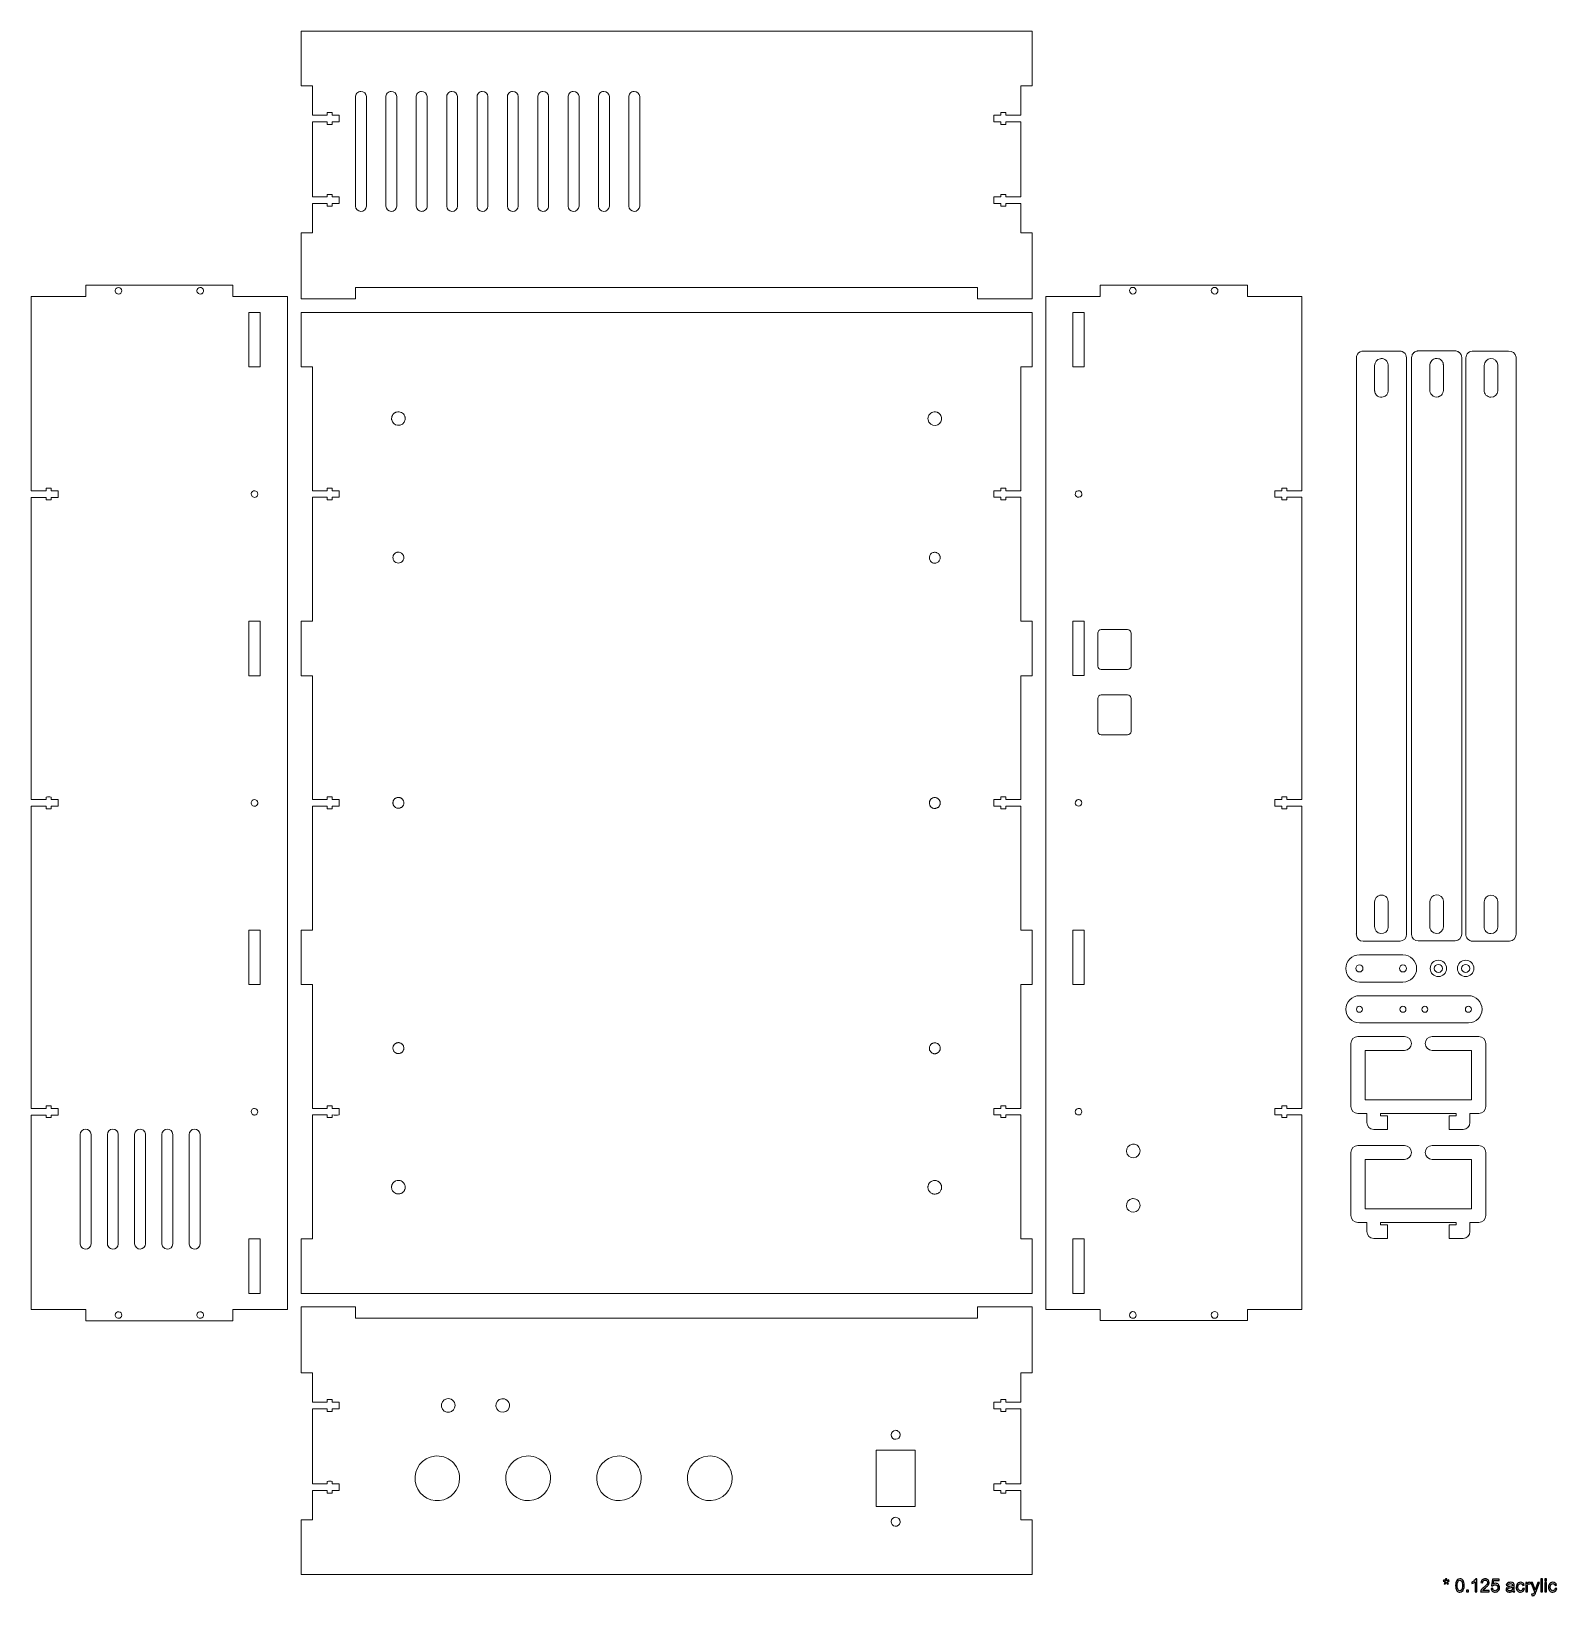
# Model space of a CAD drawing. Header units: inches. Extents: x -13.4 to 14.6, y -14.8 to 13.9.
import ezdxf

# ---------------------------------------------------------------- set-up
doc = ezdxf.new("R2010")
doc.units = ezdxf.units.IN
doc.header["$MEASUREMENT"] = 0
doc.layers.add('Layer 1', color=7, linetype='Continuous')

msp = doc.modelspace()

# ---------------------------------------------------------------- linework, layer by layer
at = {"layer": 'Layer 1', "lineweight": 0}
for centre in [(10.994, -3.275), (11.793, -3.275)]:
    msp.add_ellipse(centre, major_axis=(0, 0.065), ratio=1, dxfattribs=at)
for points, knots in [([(-8.22, 12.381), (-8.22, 12.381), (-7.946, 12.381), (-7.946, 12.381), (-7.946, 12.381), (-7.946, 12.381), (-7.946, 12.381), (-7.946, 12.381), (-7.946, 12.381), (-7.946, 12.381), (-7.946, 12.428), (-7.946, 12.428), (-7.946, 12.428), (-7.946, 12.428), (-7.943, 12.428), (-7.943, 12.428), (-7.943, 12.428), (-7.943, 12.428), (-7.854, 12.428), (-7.854, 12.428), (-7.854, 12.428), (-7.854, 12.428), (-7.854, 12.428), (-7.854, 12.428), (-7.854, 12.428), (-7.854, 12.428), (-7.854, 12.381), (-7.854, 12.381), (-7.854, 12.381), (-7.854, 12.381), (-7.854, 12.381), (-7.854, 12.381), (-7.854, 12.381), (-7.854, 12.381), (-7.727, 12.381), (-7.727, 12.381), (-7.727, 12.381), (-7.727, 12.381), (-7.727, 12.381), (-7.727, 12.381), (-7.727, 12.381), (-7.727, 12.381), (-7.727, 12.259), (-7.727, 12.259), (-7.727, 12.259), (-7.727, 12.259), (-7.727, 12.259), (-7.727, 12.259), (-7.727, 12.259), (-7.727, 12.259), (-7.854, 12.259), (-7.854, 12.259), (-7.854, 12.259), (-7.854, 12.259), (-7.854, 12.259), (-7.854, 12.259), (-7.854, 12.259), (-7.854, 12.259), (-7.854, 12.212), (-7.854, 12.212), (-7.854, 12.212), (-7.854, 12.212), (-7.854, 12.212), (-7.854, 12.212), (-7.854, 12.212), (-7.854, 12.212), (-7.943, 12.212), (-7.943, 12.212), (-7.943, 12.212), (-7.943, 12.212), (-7.946, 12.212), (-7.946, 12.212), (-7.946, 12.212), (-7.946, 12.212), (-7.946, 12.259), (-7.946, 12.259), (-7.946, 12.259), (-7.946, 12.259), (-7.946, 12.259), (-7.946, 12.259), (-7.946, 12.259), (-7.946, 12.259), (-8.22, 12.259), (-8.22, 12.259), (-8.22, 12.259), (-8.22, 12.259), (-8.22, 12.051), (-8.22, 12.051), (-8.22, 12.051), (-8.22, 12.051), (-8.22, 10.882), (-8.22, 10.882), (-8.22, 10.882), (-8.22, 10.882), (-8.22, 10.881), (-8.22, 10.881), (-8.22, 10.881), (-8.22, 10.881), (-7.946, 10.881), (-7.946, 10.881), (-7.946, 10.881), (-7.946, 10.881), (-7.946, 10.881), (-7.946, 10.881), (-7.946, 10.881), (-7.946, 10.881), (-7.946, 10.928), (-7.946, 10.928), (-7.946, 10.928), (-7.946, 10.928), (-7.854, 10.928), (-7.854, 10.928), (-7.854, 10.928), (-7.854, 10.928), (-7.854, 10.928), (-7.854, 10.928), (-7.854, 10.928), (-7.854, 10.928), (-7.854, 10.881), (-7.854, 10.881), (-7.854, 10.881), (-7.854, 10.881), (-7.854, 10.881), (-7.854, 10.881), (-7.854, 10.881), (-7.854, 10.881), (-7.727, 10.881), (-7.727, 10.881), (-7.727, 10.881), (-7.727, 10.881), (-7.727, 10.881), (-7.727, 10.881), (-7.727, 10.881), (-7.727, 10.881), (-7.727, 10.759), (-7.727, 10.759), (-7.727, 10.759), (-7.727, 10.759), (-7.727, 10.759), (-7.727, 10.759), (-7.727, 10.759), (-7.727, 10.759), (-7.854, 10.759), (-7.854, 10.759), (-7.854, 10.759), (-7.854, 10.759), (-7.854, 10.712), (-7.854, 10.712), (-7.854, 10.712), (-7.854, 10.712), (-7.854, 10.712), (-7.854, 10.712), (-7.854, 10.712), (-7.885, 10.712), (-7.915, 10.712), (-7.946, 10.712), (-7.946, 10.712), (-7.946, 10.712), (-7.946, 10.759), (-7.946, 10.759), (-7.946, 10.759), (-7.946, 10.759), (-8.22, 10.759), (-8.22, 10.759), (-8.22, 10.759), (-8.22, 10.759), (-8.22, 10.22), (-8.22, 10.22), (-8.22, 10.22), (-8.22, 10.22), (-8.22, 10.22), (-8.22, 10.22), (-8.22, 10.22), (-8.22, 10.22), (-8.427, 10.22), (-8.427, 10.22), (-8.427, 10.22), (-8.427, 10.22), (-8.427, 10.218), (-8.427, 10.218), (-8.427, 10.218), (-8.427, 10.218), (-8.427, 9.013), (-8.427, 9.013), (-8.427, 9.013), (-8.427, 9.013), (-8.427, 9.013), (-8.427, 9.013), (-8.427, 9.013), (-8.427, 9.013), (-7.427, 9.013), (-7.427, 9.013), (-7.427, 9.013), (-7.427, 9.013), (-7.427, 9.22), (-7.427, 9.22), (-7.427, 9.22), (-7.427, 9.22), (-7.34, 9.22), (-7.34, 9.22), (-7.34, 9.22), (-7.34, 9.22), (3.971, 9.22), (3.971, 9.22), (3.971, 9.22), (3.971, 9.22), (3.987, 9.22), (3.987, 9.22), (3.987, 9.22), (3.987, 9.22), (3.987, 9.013), (3.987, 9.013), (3.987, 9.013), (3.987, 9.013), (4.987, 9.013), (4.987, 9.013), (4.987, 9.013), (4.987, 9.013), (4.987, 9.013), (4.987, 9.013), (4.987, 9.013), (4.987, 9.013), (4.987, 10.174), (4.987, 10.174), (4.987, 10.174), (4.987, 10.174), (4.987, 10.22), (4.987, 10.22), (4.987, 10.22), (4.987, 10.22), (4.78, 10.22), (4.78, 10.22), (4.78, 10.22), (4.78, 10.22), (4.78, 10.241), (4.78, 10.241), (4.78, 10.241), (4.78, 10.241), (4.78, 10.759), (4.78, 10.759), (4.78, 10.759), (4.689, 10.759), (4.597, 10.759), (4.506, 10.759), (4.506, 10.759), (4.506, 10.759), (4.506, 10.712), (4.506, 10.712), (4.506, 10.712), (4.506, 10.712), (4.506, 10.712), (4.506, 10.712), (4.506, 10.712), (4.506, 10.712), (4.415, 10.712), (4.415, 10.712), (4.415, 10.712), (4.415, 10.712), (4.414, 10.712), (4.414, 10.712), (4.414, 10.712), (4.414, 10.712), (4.414, 10.759), (4.414, 10.759), (4.414, 10.759), (4.414, 10.759), (4.287, 10.759), (4.287, 10.759), (4.287, 10.759), (4.287, 10.759), (4.287, 10.759), (4.287, 10.759), (4.287, 10.759), (4.287, 10.759), (4.287, 10.881), (4.287, 10.881), (4.287, 10.881), (4.287, 10.881), (4.287, 10.881), (4.287, 10.881), (4.287, 10.881), (4.287, 10.881), (4.414, 10.881), (4.414, 10.881), (4.414, 10.881), (4.414, 10.881), (4.414, 10.881), (4.414, 10.881), (4.414, 10.881), (4.414, 10.881), (4.414, 10.928), (4.414, 10.928), (4.414, 10.928), (4.414, 10.928), (4.414, 10.928), (4.414, 10.928), (4.414, 10.928), (4.414, 10.928), (4.506, 10.928), (4.506, 10.928), (4.506, 10.928), (4.506, 10.928), (4.506, 10.881), (4.506, 10.881), (4.506, 10.881), (4.593, 10.881), (4.693, 10.881), (4.78, 10.881), (4.78, 10.881), (4.78, 10.881), (4.78, 10.881), (4.78, 10.881), (4.78, 10.881), (4.78, 10.881), (4.78, 12.259), (4.78, 12.259), (4.78, 12.259), (4.78, 12.259), (4.508, 12.259), (4.508, 12.259), (4.508, 12.259), (4.508, 12.259), (4.506, 12.259), (4.506, 12.259), (4.506, 12.259), (4.506, 12.259), (4.506, 12.212), (4.506, 12.212), (4.506, 12.212), (4.506, 12.212), (4.506, 12.212), (4.506, 12.212), (4.506, 12.212), (4.506, 12.212), (4.414, 12.212), (4.414, 12.212), (4.414, 12.212), (4.414, 12.212), (4.414, 12.259), (4.414, 12.259), (4.414, 12.259), (4.414, 12.259), (4.414, 12.259), (4.414, 12.259), (4.414, 12.259), (4.414, 12.259), (4.287, 12.259), (4.287, 12.259), (4.287, 12.259), (4.287, 12.259), (4.287, 12.259), (4.287, 12.259), (4.287, 12.259), (4.287, 12.259), (4.287, 12.381), (4.287, 12.381), (4.287, 12.381), (4.287, 12.381), (4.287, 12.381), (4.287, 12.381), (4.287, 12.381), (4.287, 12.381), (4.41, 12.381), (4.41, 12.381), (4.41, 12.381), (4.41, 12.381), (4.414, 12.381), (4.414, 12.381), (4.414, 12.381), (4.414, 12.381), (4.414, 12.428), (4.414, 12.428), (4.414, 12.428), (4.414, 12.428), (4.506, 12.428), (4.506, 12.428), (4.506, 12.428), (4.506, 12.428), (4.506, 12.428), (4.506, 12.428), (4.506, 12.428), (4.506, 12.428), (4.506, 12.381), (4.506, 12.381), (4.506, 12.381), (4.597, 12.38), (4.689, 12.38), (4.78, 12.381), (4.78, 12.381), (4.78, 12.381), (4.78, 12.92), (4.78, 12.92), (4.78, 12.92), (4.78, 12.92), (4.78, 12.92), (4.78, 12.92), (4.78, 12.92), (4.78, 12.92), (4.987, 12.92), (4.987, 12.92), (4.987, 12.92), (4.987, 12.92), (4.987, 12.92), (4.987, 12.92), (4.987, 12.92), (4.987, 12.92), (4.987, 13.92), (4.987, 13.92), (4.987, 13.92), (4.987, 13.92), (4.861, 13.92), (4.861, 13.92), (4.861, 13.92), (4.861, 13.92), (-8.427, 13.92), (-8.427, 13.92), (-8.427, 13.92), (-8.427, 13.92), (-8.427, 13.92), (-8.427, 13.92), (-8.427, 13.92), (-8.427, 13.92), (-8.427, 12.922), (-8.427, 12.922), (-8.427, 12.922), (-8.427, 12.922), (-8.427, 12.92), (-8.427, 12.92), (-8.427, 12.92), (-8.427, 12.92), (-8.22, 12.92), (-8.22, 12.92), (-8.22, 12.92), (-8.22, 12.92), (-8.22, 12.92), (-8.22, 12.92), (-8.22, 12.92), (-8.22, 12.92), (-8.22, 12.387), (-8.22, 12.387), (-8.22, 12.387), (-8.22, 12.387), (-8.22, 12.381), (-8.22, 12.381)], [0, 0, 0, 0, 0.008929, 0.008929, 0.008929, 0.008929, 0.017857, 0.017857, 0.017857, 0.017857, 0.026786, 0.026786, 0.026786, 0.026786, 0.035714, 0.035714, 0.035714, 0.035714, 0.044643, 0.044643, 0.044643, 0.044643, 0.053571, 0.053571, 0.053571, 0.053571, 0.0625, 0.0625, 0.0625, 0.0625, 0.071429, 0.071429, 0.071429, 0.071429, 0.080357, 0.080357, 0.080357, 0.080357, 0.089286, 0.089286, 0.089286, 0.089286, 0.098214, 0.098214, 0.098214, 0.098214, 0.107143, 0.107143, 0.107143, 0.107143, 0.116071, 0.116071, 0.116071, 0.116071, 0.125, 0.125, 0.125, 0.125, 0.133929, 0.133929, 0.133929, 0.133929, 0.142857, 0.142857, 0.142857, 0.142857, 0.151786, 0.151786, 0.151786, 0.151786, 0.160714, 0.160714, 0.160714, 0.160714, 0.169643, 0.169643, 0.169643, 0.169643, 0.178571, 0.178571, 0.178571, 0.178571, 0.1875, 0.1875, 0.1875, 0.1875, 0.196429, 0.196429, 0.196429, 0.196429, 0.205357, 0.205357, 0.205357, 0.205357, 0.214286, 0.214286, 0.214286, 0.214286, 0.223214, 0.223214, 0.223214, 0.223214, 0.232143, 0.232143, 0.232143, 0.232143, 0.241071, 0.241071, 0.241071, 0.241071, 0.25, 0.25, 0.25, 0.25, 0.258929, 0.258929, 0.258929, 0.258929, 0.267857, 0.267857, 0.267857, 0.267857, 0.276786, 0.276786, 0.276786, 0.276786, 0.285714, 0.285714, 0.285714, 0.285714, 0.294643, 0.294643, 0.294643, 0.294643, 0.303571, 0.303571, 0.303571, 0.303571, 0.3125, 0.3125, 0.3125, 0.3125, 0.321429, 0.321429, 0.321429, 0.321429, 0.330357, 0.330357, 0.330357, 0.330357, 0.339286, 0.339286, 0.339286, 0.339286, 0.348214, 0.348214, 0.348214, 0.348214, 0.357143, 0.357143, 0.357143, 0.357143, 0.366071, 0.366071, 0.366071, 0.366071, 0.375, 0.375, 0.375, 0.375, 0.383929, 0.383929, 0.383929, 0.383929, 0.392857, 0.392857, 0.392857, 0.392857, 0.401786, 0.401786, 0.401786, 0.401786, 0.410714, 0.410714, 0.410714, 0.410714, 0.419643, 0.419643, 0.419643, 0.419643, 0.428571, 0.428571, 0.428571, 0.428571, 0.4375, 0.4375, 0.4375, 0.4375, 0.446429, 0.446429, 0.446429, 0.446429, 0.455357, 0.455357, 0.455357, 0.455357, 0.464286, 0.464286, 0.464286, 0.464286, 0.473214, 0.473214, 0.473214, 0.473214, 0.482143, 0.482143, 0.482143, 0.482143, 0.491071, 0.491071, 0.491071, 0.491071, 0.5, 0.5, 0.5, 0.5, 0.508929, 0.508929, 0.508929, 0.508929, 0.517857, 0.517857, 0.517857, 0.517857, 0.526786, 0.526786, 0.526786, 0.526786, 0.535714, 0.535714, 0.535714, 0.535714, 0.544643, 0.544643, 0.544643, 0.544643, 0.553571, 0.553571, 0.553571, 0.553571, 0.5625, 0.5625, 0.5625, 0.5625, 0.571429, 0.571429, 0.571429, 0.571429, 0.580357, 0.580357, 0.580357, 0.580357, 0.589286, 0.589286, 0.589286, 0.589286, 0.598214, 0.598214, 0.598214, 0.598214, 0.607143, 0.607143, 0.607143, 0.607143, 0.616071, 0.616071, 0.616071, 0.616071, 0.625, 0.625, 0.625, 0.625, 0.633929, 0.633929, 0.633929, 0.633929, 0.642857, 0.642857, 0.642857, 0.642857, 0.651786, 0.651786, 0.651786, 0.651786, 0.660714, 0.660714, 0.660714, 0.660714, 0.669643, 0.669643, 0.669643, 0.669643, 0.678571, 0.678571, 0.678571, 0.678571, 0.6875, 0.6875, 0.6875, 0.6875, 0.696429, 0.696429, 0.696429, 0.696429, 0.705357, 0.705357, 0.705357, 0.705357, 0.714286, 0.714286, 0.714286, 0.714286, 0.723214, 0.723214, 0.723214, 0.723214, 0.732143, 0.732143, 0.732143, 0.732143, 0.741071, 0.741071, 0.741071, 0.741071, 0.75, 0.75, 0.75, 0.75, 0.758929, 0.758929, 0.758929, 0.758929, 0.767857, 0.767857, 0.767857, 0.767857, 0.776786, 0.776786, 0.776786, 0.776786, 0.785714, 0.785714, 0.785714, 0.785714, 0.794643, 0.794643, 0.794643, 0.794643, 0.803571, 0.803571, 0.803571, 0.803571, 0.8125, 0.8125, 0.8125, 0.8125, 0.821429, 0.821429, 0.821429, 0.821429, 0.830357, 0.830357, 0.830357, 0.830357, 0.839286, 0.839286, 0.839286, 0.839286, 0.848214, 0.848214, 0.848214, 0.848214, 0.857143, 0.857143, 0.857143, 0.857143, 0.866071, 0.866071, 0.866071, 0.866071, 0.875, 0.875, 0.875, 0.875, 0.883929, 0.883929, 0.883929, 0.883929, 0.892857, 0.892857, 0.892857, 0.892857, 0.901786, 0.901786, 0.901786, 0.901786, 0.910714, 0.910714, 0.910714, 0.910714, 0.919643, 0.919643, 0.919643, 0.919643, 0.928571, 0.928571, 0.928571, 0.928571, 0.9375, 0.9375, 0.9375, 0.9375, 0.946429, 0.946429, 0.946429, 0.946429, 0.955357, 0.955357, 0.955357, 0.955357, 0.964286, 0.964286, 0.964286, 0.964286, 0.973214, 0.973214, 0.973214, 0.973214, 0.982143, 0.982143, 0.982143, 0.982143, 1, 1, 1, 1]), ([(-7.227, 12.716), (-7.227, 12.716), (-7.227, 10.75), (-7.227, 10.75), (-7.227, 10.75), (-7.227, 10.75), (-7.227, 10.712), (-7.227, 10.712), (-7.227, 10.712), (-7.229, 10.657), (-7.276, 10.614), (-7.331, 10.616), (-7.331, 10.616), (-7.384, 10.619), (-7.426, 10.661), (-7.427, 10.714), (-7.427, 10.714), (-7.427, 10.714), (-7.427, 10.725), (-7.427, 10.725), (-7.427, 10.725), (-7.427, 10.725), (-7.427, 12.708), (-7.427, 12.708), (-7.427, 12.708), (-7.429, 12.735), (-7.42, 12.762), (-7.402, 12.782), (-7.402, 12.782), (-7.384, 12.803), (-7.358, 12.815), (-7.331, 12.816), (-7.331, 12.816), (-7.277, 12.818), (-7.23, 12.777), (-7.227, 12.723), (-7.227, 12.723), (-7.227, 12.72), (-7.227, 12.718), (-7.227, 12.716)], [0, 0, 0, 0, 0.090909, 0.090909, 0.090909, 0.090909, 0.181818, 0.181818, 0.181818, 0.181818, 0.272727, 0.272727, 0.272727, 0.272727, 0.363636, 0.363636, 0.363636, 0.363636, 0.454545, 0.454545, 0.454545, 0.454545, 0.545455, 0.545455, 0.545455, 0.545455, 0.636364, 0.636364, 0.636364, 0.636364, 0.727273, 0.727273, 0.727273, 0.727273, 0.818182, 0.818182, 0.818182, 0.818182, 1, 1, 1, 1]), ([(-6.67, 12.716), (-6.67, 12.716), (-6.67, 10.75), (-6.67, 10.75), (-6.67, 10.75), (-6.67, 10.75), (-6.67, 10.712), (-6.67, 10.712), (-6.67, 10.712), (-6.672, 10.657), (-6.719, 10.614), (-6.774, 10.616), (-6.774, 10.616), (-6.827, 10.619), (-6.869, 10.661), (-6.87, 10.714), (-6.87, 10.714), (-6.87, 10.714), (-6.87, 10.725), (-6.87, 10.725), (-6.87, 10.725), (-6.87, 10.725), (-6.87, 12.708), (-6.87, 12.708), (-6.87, 12.708), (-6.872, 12.735), (-6.863, 12.762), (-6.845, 12.782), (-6.845, 12.782), (-6.827, 12.803), (-6.801, 12.815), (-6.774, 12.816), (-6.774, 12.816), (-6.719, 12.818), (-6.673, 12.777), (-6.67, 12.723), (-6.67, 12.723), (-6.67, 12.72), (-6.67, 12.718), (-6.67, 12.716)], [0, 0, 0, 0, 0.090909, 0.090909, 0.090909, 0.090909, 0.181818, 0.181818, 0.181818, 0.181818, 0.272727, 0.272727, 0.272727, 0.272727, 0.363636, 0.363636, 0.363636, 0.363636, 0.454545, 0.454545, 0.454545, 0.454545, 0.545455, 0.545455, 0.545455, 0.545455, 0.636364, 0.636364, 0.636364, 0.636364, 0.727273, 0.727273, 0.727273, 0.727273, 0.818182, 0.818182, 0.818182, 0.818182, 1, 1, 1, 1]), ([(-6.113, 12.716), (-6.113, 12.716), (-6.113, 10.75), (-6.113, 10.75), (-6.113, 10.75), (-6.113, 10.75), (-6.113, 10.712), (-6.113, 10.712), (-6.113, 10.712), (-6.114, 10.686), (-6.125, 10.661), (-6.145, 10.643), (-6.145, 10.643), (-6.164, 10.625), (-6.19, 10.615), (-6.217, 10.616), (-6.217, 10.616), (-6.269, 10.619), (-6.311, 10.661), (-6.313, 10.714), (-6.313, 10.714), (-6.313, 10.714), (-6.313, 10.725), (-6.313, 10.725), (-6.313, 10.725), (-6.313, 10.725), (-6.313, 12.708), (-6.313, 12.708), (-6.313, 12.708), (-6.315, 12.735), (-6.306, 12.762), (-6.288, 12.782), (-6.288, 12.782), (-6.27, 12.803), (-6.244, 12.815), (-6.217, 12.816), (-6.217, 12.816), (-6.162, 12.818), (-6.116, 12.777), (-6.113, 12.723), (-6.113, 12.723), (-6.113, 12.72), (-6.113, 12.718), (-6.113, 12.716)], [0, 0, 0, 0, 0.083333, 0.083333, 0.083333, 0.083333, 0.166667, 0.166667, 0.166667, 0.166667, 0.25, 0.25, 0.25, 0.25, 0.333333, 0.333333, 0.333333, 0.333333, 0.416667, 0.416667, 0.416667, 0.416667, 0.5, 0.5, 0.5, 0.5, 0.583333, 0.583333, 0.583333, 0.583333, 0.666667, 0.666667, 0.666667, 0.666667, 0.75, 0.75, 0.75, 0.75, 0.833333, 0.833333, 0.833333, 0.833333, 1, 1, 1, 1]), ([(-5.555, 12.716), (-5.555, 12.716), (-5.555, 10.75), (-5.555, 10.75), (-5.555, 10.75), (-5.555, 10.75), (-5.556, 10.712), (-5.556, 10.712), (-5.556, 10.712), (-5.558, 10.657), (-5.604, 10.614), (-5.659, 10.616), (-5.659, 10.616), (-5.712, 10.619), (-5.754, 10.661), (-5.755, 10.714), (-5.755, 10.714), (-5.755, 10.714), (-5.755, 10.725), (-5.755, 10.725), (-5.755, 10.725), (-5.755, 10.725), (-5.755, 12.708), (-5.755, 12.708), (-5.755, 12.708), (-5.758, 12.735), (-5.749, 12.762), (-5.73, 12.782), (-5.73, 12.782), (-5.712, 12.803), (-5.687, 12.815), (-5.659, 12.816), (-5.659, 12.816), (-5.605, 12.818), (-5.559, 12.777), (-5.556, 12.723), (-5.556, 12.723), (-5.556, 12.72), (-5.555, 12.718), (-5.555, 12.716)], [0, 0, 0, 0, 0.090909, 0.090909, 0.090909, 0.090909, 0.181818, 0.181818, 0.181818, 0.181818, 0.272727, 0.272727, 0.272727, 0.272727, 0.363636, 0.363636, 0.363636, 0.363636, 0.454545, 0.454545, 0.454545, 0.454545, 0.545455, 0.545455, 0.545455, 0.545455, 0.636364, 0.636364, 0.636364, 0.636364, 0.727273, 0.727273, 0.727273, 0.727273, 0.818182, 0.818182, 0.818182, 0.818182, 1, 1, 1, 1]), ([(-4.998, 12.716), (-4.998, 12.716), (-4.998, 10.75), (-4.998, 10.75), (-4.998, 10.75), (-4.998, 10.75), (-4.998, 10.712), (-4.998, 10.712), (-4.998, 10.712), (-5.001, 10.657), (-5.047, 10.614), (-5.102, 10.616), (-5.102, 10.616), (-5.155, 10.619), (-5.197, 10.661), (-5.198, 10.714), (-5.198, 10.714), (-5.198, 10.714), (-5.198, 10.725), (-5.198, 10.725), (-5.198, 10.725), (-5.198, 10.725), (-5.198, 12.708), (-5.198, 12.708), (-5.198, 12.708), (-5.2, 12.735), (-5.191, 12.762), (-5.173, 12.782), (-5.173, 12.782), (-5.155, 12.803), (-5.13, 12.815), (-5.102, 12.816), (-5.102, 12.816), (-5.048, 12.818), (-5.002, 12.777), (-4.999, 12.723), (-4.999, 12.723), (-4.998, 12.72), (-4.998, 12.718), (-4.998, 12.716)], [0, 0, 0, 0, 0.090909, 0.090909, 0.090909, 0.090909, 0.181818, 0.181818, 0.181818, 0.181818, 0.272727, 0.272727, 0.272727, 0.272727, 0.363636, 0.363636, 0.363636, 0.363636, 0.454545, 0.454545, 0.454545, 0.454545, 0.545455, 0.545455, 0.545455, 0.545455, 0.636364, 0.636364, 0.636364, 0.636364, 0.727273, 0.727273, 0.727273, 0.727273, 0.818182, 0.818182, 0.818182, 0.818182, 1, 1, 1, 1]), ([(-4.441, 12.716), (-4.441, 12.716), (-4.441, 10.75), (-4.441, 10.75), (-4.441, 10.75), (-4.441, 10.75), (-4.441, 10.712), (-4.441, 10.712), (-4.441, 10.712), (-4.444, 10.657), (-4.49, 10.614), (-4.545, 10.616), (-4.545, 10.616), (-4.598, 10.619), (-4.64, 10.661), (-4.641, 10.714), (-4.641, 10.714), (-4.641, 10.714), (-4.641, 10.725), (-4.641, 10.725), (-4.641, 10.725), (-4.641, 10.725), (-4.641, 12.708), (-4.641, 12.708), (-4.641, 12.708), (-4.643, 12.735), (-4.634, 12.762), (-4.616, 12.782), (-4.616, 12.782), (-4.598, 12.803), (-4.572, 12.815), (-4.545, 12.816), (-4.545, 12.816), (-4.491, 12.818), (-4.445, 12.777), (-4.441, 12.723), (-4.441, 12.723), (-4.441, 12.72), (-4.441, 12.718), (-4.441, 12.716)], [0, 0, 0, 0, 0.090909, 0.090909, 0.090909, 0.090909, 0.181818, 0.181818, 0.181818, 0.181818, 0.272727, 0.272727, 0.272727, 0.272727, 0.363636, 0.363636, 0.363636, 0.363636, 0.454545, 0.454545, 0.454545, 0.454545, 0.545455, 0.545455, 0.545455, 0.545455, 0.636364, 0.636364, 0.636364, 0.636364, 0.727273, 0.727273, 0.727273, 0.727273, 0.818182, 0.818182, 0.818182, 0.818182, 1, 1, 1, 1]), ([(-3.884, 12.716), (-3.884, 12.716), (-3.884, 10.75), (-3.884, 10.75), (-3.884, 10.75), (-3.884, 10.75), (-3.884, 10.712), (-3.884, 10.712), (-3.884, 10.712), (-3.885, 10.686), (-3.897, 10.661), (-3.916, 10.643), (-3.916, 10.643), (-3.936, 10.625), (-3.962, 10.615), (-3.988, 10.616), (-3.988, 10.616), (-4.041, 10.619), (-4.083, 10.661), (-4.084, 10.714), (-4.084, 10.714), (-4.084, 10.714), (-4.084, 10.725), (-4.084, 10.725), (-4.084, 10.725), (-4.084, 10.725), (-4.084, 12.708), (-4.084, 12.708), (-4.084, 12.708), (-4.086, 12.735), (-4.077, 12.762), (-4.059, 12.782), (-4.059, 12.782), (-4.041, 12.803), (-4.015, 12.815), (-3.988, 12.816), (-3.988, 12.816), (-3.934, 12.818), (-3.888, 12.777), (-3.884, 12.723), (-3.884, 12.723), (-3.884, 12.72), (-3.884, 12.718), (-3.884, 12.716)], [0, 0, 0, 0, 0.083333, 0.083333, 0.083333, 0.083333, 0.166667, 0.166667, 0.166667, 0.166667, 0.25, 0.25, 0.25, 0.25, 0.333333, 0.333333, 0.333333, 0.333333, 0.416667, 0.416667, 0.416667, 0.416667, 0.5, 0.5, 0.5, 0.5, 0.583333, 0.583333, 0.583333, 0.583333, 0.666667, 0.666667, 0.666667, 0.666667, 0.75, 0.75, 0.75, 0.75, 0.833333, 0.833333, 0.833333, 0.833333, 1, 1, 1, 1]), ([(-3.327, 12.716), (-3.327, 12.716), (-3.327, 10.75), (-3.327, 10.75), (-3.327, 10.75), (-3.327, 10.75), (-3.327, 10.712), (-3.327, 10.712), (-3.327, 10.712), (-3.329, 10.657), (-3.376, 10.614), (-3.431, 10.616), (-3.431, 10.616), (-3.484, 10.619), (-3.526, 10.661), (-3.527, 10.714), (-3.527, 10.714), (-3.527, 10.714), (-3.527, 10.725), (-3.527, 10.725), (-3.527, 10.725), (-3.527, 10.725), (-3.527, 12.708), (-3.527, 12.708), (-3.527, 12.708), (-3.529, 12.735), (-3.52, 12.762), (-3.502, 12.782), (-3.502, 12.782), (-3.484, 12.803), (-3.458, 12.815), (-3.431, 12.816), (-3.431, 12.816), (-3.377, 12.818), (-3.33, 12.777), (-3.327, 12.723), (-3.327, 12.723), (-3.327, 12.72), (-3.327, 12.718), (-3.327, 12.716)], [0, 0, 0, 0, 0.090909, 0.090909, 0.090909, 0.090909, 0.181818, 0.181818, 0.181818, 0.181818, 0.272727, 0.272727, 0.272727, 0.272727, 0.363636, 0.363636, 0.363636, 0.363636, 0.454545, 0.454545, 0.454545, 0.454545, 0.545455, 0.545455, 0.545455, 0.545455, 0.636364, 0.636364, 0.636364, 0.636364, 0.727273, 0.727273, 0.727273, 0.727273, 0.818182, 0.818182, 0.818182, 0.818182, 1, 1, 1, 1]), ([(-2.77, 12.716), (-2.77, 12.716), (-2.77, 10.75), (-2.77, 10.75), (-2.77, 10.75), (-2.77, 10.75), (-2.77, 10.712), (-2.77, 10.712), (-2.77, 10.712), (-2.772, 10.657), (-2.819, 10.614), (-2.874, 10.616), (-2.874, 10.616), (-2.927, 10.619), (-2.969, 10.661), (-2.97, 10.714), (-2.97, 10.714), (-2.97, 10.714), (-2.97, 10.725), (-2.97, 10.725), (-2.97, 10.725), (-2.97, 10.725), (-2.97, 12.708), (-2.97, 12.708), (-2.97, 12.708), (-2.972, 12.735), (-2.963, 12.762), (-2.945, 12.782), (-2.945, 12.782), (-2.927, 12.803), (-2.901, 12.815), (-2.874, 12.816), (-2.874, 12.816), (-2.819, 12.818), (-2.773, 12.777), (-2.77, 12.723), (-2.77, 12.723), (-2.77, 12.72), (-2.77, 12.718), (-2.77, 12.716)], [0, 0, 0, 0, 0.090909, 0.090909, 0.090909, 0.090909, 0.181818, 0.181818, 0.181818, 0.181818, 0.272727, 0.272727, 0.272727, 0.272727, 0.363636, 0.363636, 0.363636, 0.363636, 0.454545, 0.454545, 0.454545, 0.454545, 0.545455, 0.545455, 0.545455, 0.545455, 0.636364, 0.636364, 0.636364, 0.636364, 0.727273, 0.727273, 0.727273, 0.727273, 0.818182, 0.818182, 0.818182, 0.818182, 1, 1, 1, 1]), ([(-2.213, 12.716), (-2.213, 12.716), (-2.213, 10.75), (-2.213, 10.75), (-2.213, 10.75), (-2.213, 10.75), (-2.213, 10.712), (-2.213, 10.712), (-2.213, 10.712), (-2.215, 10.657), (-2.261, 10.614), (-2.317, 10.616), (-2.317, 10.616), (-2.369, 10.619), (-2.412, 10.661), (-2.413, 10.714), (-2.413, 10.714), (-2.413, 10.714), (-2.413, 10.725), (-2.413, 10.725), (-2.413, 10.725), (-2.413, 10.725), (-2.413, 12.708), (-2.413, 12.708), (-2.413, 12.708), (-2.415, 12.735), (-2.406, 12.762), (-2.388, 12.782), (-2.388, 12.782), (-2.37, 12.803), (-2.344, 12.815), (-2.317, 12.816), (-2.317, 12.816), (-2.262, 12.818), (-2.216, 12.777), (-2.213, 12.723), (-2.213, 12.723), (-2.213, 12.72), (-2.213, 12.718), (-2.213, 12.716)], [0, 0, 0, 0, 0.090909, 0.090909, 0.090909, 0.090909, 0.181818, 0.181818, 0.181818, 0.181818, 0.272727, 0.272727, 0.272727, 0.272727, 0.363636, 0.363636, 0.363636, 0.363636, 0.454545, 0.454545, 0.454545, 0.454545, 0.545455, 0.545455, 0.545455, 0.545455, 0.636364, 0.636364, 0.636364, 0.636364, 0.727273, 0.727273, 0.727273, 0.727273, 0.818182, 0.818182, 0.818182, 0.818182, 1, 1, 1, 1]), ([(-13.103, 5.49), (-13.103, 5.49), (-13.377, 5.49), (-13.377, 5.49), (-13.377, 5.49), (-13.377, 5.49), (-13.377, 9.055), (-13.377, 9.055), (-13.377, 9.055), (-13.377, 9.055), (-12.377, 9.055), (-12.377, 9.055), (-12.377, 9.055), (-12.377, 9.055), (-12.377, 9.26), (-12.377, 9.26), (-12.377, 9.26), (-12.377, 9.26), (-12.377, 9.262), (-12.377, 9.262), (-12.377, 9.262), (-12.377, 9.262), (-9.677, 9.262), (-9.677, 9.262), (-9.677, 9.262), (-9.677, 9.262), (-9.677, 9.055), (-9.677, 9.055), (-9.677, 9.055), (-9.677, 9.055), (-9.677, 9.055), (-9.677, 9.055), (-9.677, 9.055), (-9.677, 9.055), (-8.677, 9.055), (-8.677, 9.055), (-8.677, 9.055), (-8.677, 9.055), (-8.677, 9.055), (-8.677, 9.055), (-8.677, 9.055), (-8.677, 9.055), (-8.677, -8.785), (-8.677, -8.785), (-8.677, -8.785), (-8.677, -8.785), (-8.677, -9.531), (-8.677, -9.531), (-8.677, -9.531), (-8.677, -9.531), (-9.677, -9.531), (-9.677, -9.531), (-9.677, -9.531), (-9.677, -9.531), (-9.677, -9.531), (-9.677, -9.531), (-9.677, -9.531), (-9.677, -9.531), (-9.677, -9.738), (-9.677, -9.738), (-9.677, -9.738), (-9.677, -9.738), (-9.677, -9.738), (-9.677, -9.738), (-9.677, -9.738), (-9.677, -9.738), (-12.377, -9.738), (-12.377, -9.738), (-12.377, -9.738), (-12.377, -9.738), (-12.377, -9.738), (-12.377, -9.738), (-12.377, -9.738), (-12.377, -9.738), (-12.377, -9.533), (-12.377, -9.533), (-12.377, -9.533), (-12.377, -9.533), (-12.377, -9.531), (-12.377, -9.531), (-12.377, -9.531), (-12.377, -9.531), (-13.377, -9.531), (-13.377, -9.531), (-13.377, -9.531), (-13.377, -9.531), (-13.377, -9.531), (-13.377, -9.531), (-13.377, -9.531), (-13.377, -9.531), (-13.377, -5.973), (-13.377, -5.973), (-13.377, -5.973), (-13.377, -5.973), (-13.377, -5.965), (-13.377, -5.965), (-13.377, -5.965), (-13.286, -5.965), (-13.195, -5.965), (-13.103, -5.965), (-13.103, -5.965), (-13.103, -5.965), (-13.103, -6.012), (-13.103, -6.012), (-13.103, -6.012), (-13.103, -6.012), (-13.103, -6.012), (-13.103, -6.012), (-13.103, -6.012), (-13.103, -6.012), (-13.011, -6.012), (-13.011, -6.012), (-13.011, -6.012), (-13.011, -6.012), (-13.011, -6.012), (-13.011, -6.012), (-13.011, -6.012), (-13.011, -6.012), (-13.011, -5.965), (-13.011, -5.965), (-13.011, -5.965), (-13.011, -5.965), (-13.011, -5.965), (-13.011, -5.965), (-13.011, -5.965), (-13.011, -5.965), (-12.884, -5.965), (-12.884, -5.965), (-12.884, -5.965), (-12.884, -5.965), (-12.884, -5.965), (-12.884, -5.965), (-12.884, -5.965), (-12.884, -5.965), (-12.884, -5.843), (-12.884, -5.843), (-12.884, -5.843), (-12.884, -5.843), (-12.884, -5.843), (-12.884, -5.843), (-12.884, -5.843), (-12.884, -5.843), (-13.011, -5.843), (-13.011, -5.843), (-13.011, -5.843), (-13.012, -5.828), (-13.012, -5.812), (-13.011, -5.796), (-13.011, -5.796), (-13.011, -5.796), (-13.012, -5.796), (-13.012, -5.796), (-13.012, -5.796), (-13.012, -5.796), (-13.101, -5.796), (-13.101, -5.796), (-13.101, -5.796), (-13.101, -5.796), (-13.103, -5.796), (-13.103, -5.796), (-13.103, -5.796), (-13.103, -5.796), (-13.103, -5.843), (-13.103, -5.843), (-13.103, -5.843), (-13.103, -5.843), (-13.103, -5.843), (-13.103, -5.843), (-13.103, -5.843), (-13.103, -5.843), (-13.377, -5.843), (-13.377, -5.843), (-13.377, -5.843), (-13.377, -5.843), (-13.377, -5.638), (-13.377, -5.638), (-13.377, -5.638), (-13.377, -5.638), (-13.377, -0.307), (-13.377, -0.307), (-13.377, -0.307), (-13.377, -0.307), (-13.377, -0.299), (-13.377, -0.299), (-13.377, -0.299), (-13.377, -0.299), (-13.103, -0.299), (-13.103, -0.299), (-13.103, -0.299), (-13.103, -0.299), (-13.103, -0.299), (-13.103, -0.299), (-13.103, -0.299), (-13.103, -0.299), (-13.103, -0.346), (-13.103, -0.346), (-13.103, -0.346), (-13.103, -0.346), (-13.103, -0.346), (-13.103, -0.346), (-13.103, -0.346), (-13.103, -0.346), (-13.011, -0.346), (-13.011, -0.346), (-13.011, -0.346), (-13.011, -0.33), (-13.011, -0.314), (-13.011, -0.299), (-13.011, -0.299), (-13.011, -0.299), (-13.011, -0.299), (-13.011, -0.299), (-13.011, -0.299), (-13.011, -0.299), (-12.884, -0.299), (-12.884, -0.299), (-12.884, -0.299), (-12.884, -0.299), (-12.884, -0.298), (-12.884, -0.298), (-12.884, -0.298), (-12.884, -0.258), (-12.884, -0.217), (-12.884, -0.177), (-12.884, -0.177), (-12.884, -0.177), (-13.011, -0.177), (-13.011, -0.177), (-13.011, -0.177), (-13.012, -0.161), (-13.012, -0.145), (-13.011, -0.13), (-13.011, -0.13), (-13.042, -0.129), (-13.072, -0.129), (-13.103, -0.13), (-13.103, -0.13), (-13.103, -0.13), (-13.103, -0.13), (-13.103, -0.13), (-13.103, -0.13), (-13.103, -0.13), (-13.103, -0.177), (-13.103, -0.177), (-13.103, -0.177), (-13.103, -0.177), (-13.103, -0.177), (-13.103, -0.177), (-13.103, -0.177), (-13.103, -0.177), (-13.377, -0.177), (-13.377, -0.177), (-13.377, -0.177), (-13.377, -0.177), (-13.377, -0.123), (-13.377, -0.123), (-13.377, -0.123), (-13.377, -0.123), (-13.377, 5.368), (-13.377, 5.368), (-13.377, 5.368), (-13.377, 5.368), (-13.377, 5.368), (-13.377, 5.368), (-13.377, 5.368), (-13.377, 5.368), (-13.103, 5.368), (-13.103, 5.368), (-13.103, 5.368), (-13.103, 5.368), (-13.103, 5.368), (-13.103, 5.368), (-13.103, 5.368), (-13.103, 5.368), (-13.103, 5.321), (-13.103, 5.321), (-13.103, 5.321), (-13.103, 5.321), (-13.103, 5.321), (-13.103, 5.321), (-13.103, 5.321), (-13.103, 5.321), (-13.011, 5.321), (-13.011, 5.321), (-13.011, 5.321), (-13.011, 5.321), (-13.011, 5.368), (-13.011, 5.368), (-13.011, 5.368), (-12.969, 5.368), (-12.927, 5.368), (-12.884, 5.368), (-12.884, 5.368), (-12.884, 5.368), (-12.884, 5.49), (-12.884, 5.49), (-12.884, 5.49), (-12.884, 5.49), (-12.884, 5.49), (-12.884, 5.49), (-12.884, 5.49), (-12.884, 5.49), (-13.011, 5.49), (-13.011, 5.49), (-13.011, 5.49), (-13.011, 5.49), (-13.011, 5.537), (-13.011, 5.537), (-13.011, 5.537), (-13.011, 5.537), (-13.012, 5.537), (-13.012, 5.537), (-13.012, 5.537), (-13.042, 5.537), (-13.073, 5.537), (-13.103, 5.537), (-13.103, 5.537), (-13.103, 5.537), (-13.103, 5.49), (-13.103, 5.49), (-13.103, 5.49), (-13.103, 5.49), (-13.103, 5.49), (-13.103, 5.49)], [0, 0, 0, 0, 0.012195, 0.012195, 0.012195, 0.012195, 0.02439, 0.02439, 0.02439, 0.02439, 0.036585, 0.036585, 0.036585, 0.036585, 0.04878, 0.04878, 0.04878, 0.04878, 0.060976, 0.060976, 0.060976, 0.060976, 0.073171, 0.073171, 0.073171, 0.073171, 0.085366, 0.085366, 0.085366, 0.085366, 0.097561, 0.097561, 0.097561, 0.097561, 0.109756, 0.109756, 0.109756, 0.109756, 0.121951, 0.121951, 0.121951, 0.121951, 0.134146, 0.134146, 0.134146, 0.134146, 0.146341, 0.146341, 0.146341, 0.146341, 0.158537, 0.158537, 0.158537, 0.158537, 0.170732, 0.170732, 0.170732, 0.170732, 0.182927, 0.182927, 0.182927, 0.182927, 0.195122, 0.195122, 0.195122, 0.195122, 0.207317, 0.207317, 0.207317, 0.207317, 0.219512, 0.219512, 0.219512, 0.219512, 0.231707, 0.231707, 0.231707, 0.231707, 0.243902, 0.243902, 0.243902, 0.243902, 0.256098, 0.256098, 0.256098, 0.256098, 0.268293, 0.268293, 0.268293, 0.268293, 0.280488, 0.280488, 0.280488, 0.280488, 0.292683, 0.292683, 0.292683, 0.292683, 0.304878, 0.304878, 0.304878, 0.304878, 0.317073, 0.317073, 0.317073, 0.317073, 0.329268, 0.329268, 0.329268, 0.329268, 0.341463, 0.341463, 0.341463, 0.341463, 0.353659, 0.353659, 0.353659, 0.353659, 0.365854, 0.365854, 0.365854, 0.365854, 0.378049, 0.378049, 0.378049, 0.378049, 0.390244, 0.390244, 0.390244, 0.390244, 0.402439, 0.402439, 0.402439, 0.402439, 0.414634, 0.414634, 0.414634, 0.414634, 0.426829, 0.426829, 0.426829, 0.426829, 0.439024, 0.439024, 0.439024, 0.439024, 0.45122, 0.45122, 0.45122, 0.45122, 0.463415, 0.463415, 0.463415, 0.463415, 0.47561, 0.47561, 0.47561, 0.47561, 0.487805, 0.487805, 0.487805, 0.487805, 0.5, 0.5, 0.5, 0.5, 0.512195, 0.512195, 0.512195, 0.512195, 0.52439, 0.52439, 0.52439, 0.52439, 0.536585, 0.536585, 0.536585, 0.536585, 0.54878, 0.54878, 0.54878, 0.54878, 0.560976, 0.560976, 0.560976, 0.560976, 0.573171, 0.573171, 0.573171, 0.573171, 0.585366, 0.585366, 0.585366, 0.585366, 0.597561, 0.597561, 0.597561, 0.597561, 0.609756, 0.609756, 0.609756, 0.609756, 0.621951, 0.621951, 0.621951, 0.621951, 0.634146, 0.634146, 0.634146, 0.634146, 0.646341, 0.646341, 0.646341, 0.646341, 0.658537, 0.658537, 0.658537, 0.658537, 0.670732, 0.670732, 0.670732, 0.670732, 0.682927, 0.682927, 0.682927, 0.682927, 0.695122, 0.695122, 0.695122, 0.695122, 0.707317, 0.707317, 0.707317, 0.707317, 0.719512, 0.719512, 0.719512, 0.719512, 0.731707, 0.731707, 0.731707, 0.731707, 0.743902, 0.743902, 0.743902, 0.743902, 0.756098, 0.756098, 0.756098, 0.756098, 0.768293, 0.768293, 0.768293, 0.768293, 0.780488, 0.780488, 0.780488, 0.780488, 0.792683, 0.792683, 0.792683, 0.792683, 0.804878, 0.804878, 0.804878, 0.804878, 0.817073, 0.817073, 0.817073, 0.817073, 0.829268, 0.829268, 0.829268, 0.829268, 0.841463, 0.841463, 0.841463, 0.841463, 0.853659, 0.853659, 0.853659, 0.853659, 0.865854, 0.865854, 0.865854, 0.865854, 0.878049, 0.878049, 0.878049, 0.878049, 0.890244, 0.890244, 0.890244, 0.890244, 0.902439, 0.902439, 0.902439, 0.902439, 0.914634, 0.914634, 0.914634, 0.914634, 0.926829, 0.926829, 0.926829, 0.926829, 0.939024, 0.939024, 0.939024, 0.939024, 0.95122, 0.95122, 0.95122, 0.95122, 0.963415, 0.963415, 0.963415, 0.963415, 0.97561, 0.97561, 0.97561, 0.97561, 1, 1, 1, 1]), ([(-11.777, 9.098), (-11.801, 9.098), (-11.823, 9.112), (-11.833, 9.134), (-11.833, 9.134), (-11.843, 9.156), (-11.839, 9.182), (-11.823, 9.2), (-11.823, 9.2), (-11.821, 9.201), (-11.82, 9.202), (-11.819, 9.203), (-11.819, 9.203), (-11.795, 9.226), (-11.757, 9.225), (-11.734, 9.202), (-11.734, 9.202), (-11.711, 9.178), (-11.71, 9.141), (-11.733, 9.117), (-11.733, 9.117), (-11.745, 9.104), (-11.761, 9.098), (-11.777, 9.098)], [0, 0, 0, 0, 0.142857, 0.142857, 0.142857, 0.142857, 0.285714, 0.285714, 0.285714, 0.285714, 0.428571, 0.428571, 0.428571, 0.428571, 0.571429, 0.571429, 0.571429, 0.571429, 0.714286, 0.714286, 0.714286, 0.714286, 1, 1, 1, 1]), ([(-10.277, 9.098), (-10.301, 9.098), (-10.323, 9.111), (-10.333, 9.133), (-10.333, 9.133), (-10.343, 9.154), (-10.339, 9.18), (-10.324, 9.198), (-10.324, 9.198), (-10.303, 9.223), (-10.266, 9.227), (-10.24, 9.207), (-10.24, 9.207), (-10.214, 9.187), (-10.209, 9.149), (-10.228, 9.123), (-10.228, 9.123), (-10.24, 9.107), (-10.258, 9.098), (-10.277, 9.098)], [0, 0, 0, 0, 0.166667, 0.166667, 0.166667, 0.166667, 0.333333, 0.333333, 0.333333, 0.333333, 0.5, 0.5, 0.5, 0.5, 0.666667, 0.666667, 0.666667, 0.666667, 1, 1, 1, 1]), ([(9.937, 5.491), (9.937, 5.491), (9.663, 5.491), (9.663, 5.491), (9.663, 5.491), (9.663, 5.491), (9.663, 5.491), (9.663, 5.491), (9.663, 5.491), (9.663, 5.491), (9.663, 5.538), (9.663, 5.538), (9.663, 5.538), (9.663, 5.538), (9.571, 5.538), (9.571, 5.538), (9.571, 5.538), (9.571, 5.538), (9.571, 5.538), (9.571, 5.538), (9.571, 5.538), (9.571, 5.538), (9.571, 5.491), (9.571, 5.491), (9.571, 5.491), (9.571, 5.491), (9.444, 5.491), (9.444, 5.491), (9.444, 5.491), (9.444, 5.491), (9.444, 5.491), (9.444, 5.491), (9.444, 5.491), (9.444, 5.491), (9.444, 5.369), (9.444, 5.369), (9.444, 5.369), (9.444, 5.369), (9.567, 5.369), (9.567, 5.369), (9.567, 5.369), (9.567, 5.369), (9.571, 5.369), (9.571, 5.369), (9.571, 5.369), (9.571, 5.369), (9.571, 5.322), (9.571, 5.322), (9.571, 5.322), (9.571, 5.322), (9.663, 5.322), (9.663, 5.322), (9.663, 5.322), (9.663, 5.337), (9.663, 5.353), (9.663, 5.369), (9.663, 5.369), (9.663, 5.369), (9.663, 5.369), (9.663, 5.369), (9.663, 5.369), (9.663, 5.369), (9.937, 5.369), (9.937, 5.369), (9.937, 5.369), (9.937, 5.369), (9.937, 5.369), (9.937, 5.369), (9.937, 5.369), (9.937, 5.369), (9.937, -0.122), (9.937, -0.122), (9.937, -0.122), (9.937, -0.122), (9.937, -0.176), (9.937, -0.176), (9.937, -0.176), (9.937, -0.176), (9.663, -0.176), (9.663, -0.176), (9.663, -0.176), (9.663, -0.176), (9.663, -0.176), (9.663, -0.176), (9.663, -0.176), (9.663, -0.176), (9.663, -0.129), (9.663, -0.129), (9.663, -0.129), (9.663, -0.129), (9.662, -0.129), (9.662, -0.129), (9.662, -0.129), (9.632, -0.128), (9.601, -0.128), (9.571, -0.129), (9.571, -0.129), (9.571, -0.129), (9.571, -0.175), (9.571, -0.175), (9.571, -0.175), (9.571, -0.175), (9.571, -0.176), (9.571, -0.176), (9.571, -0.176), (9.571, -0.176), (9.444, -0.176), (9.444, -0.176), (9.444, -0.176), (9.443, -0.216), (9.443, -0.257), (9.444, -0.297), (9.444, -0.297), (9.444, -0.297), (9.444, -0.298), (9.444, -0.298), (9.444, -0.298), (9.444, -0.298), (9.571, -0.298), (9.571, -0.298), (9.571, -0.298), (9.571, -0.298), (9.571, -0.298), (9.571, -0.298), (9.571, -0.298), (9.571, -0.298), (9.571, -0.345), (9.571, -0.345), (9.571, -0.345), (9.571, -0.345), (9.571, -0.345), (9.571, -0.345), (9.571, -0.345), (9.571, -0.345), (9.663, -0.345), (9.663, -0.345), (9.663, -0.345), (9.663, -0.345), (9.663, -0.345), (9.663, -0.345), (9.663, -0.345), (9.663, -0.345), (9.663, -0.298), (9.663, -0.298), (9.663, -0.298), (9.663, -0.298), (9.663, -0.298), (9.663, -0.298), (9.663, -0.298), (9.663, -0.298), (9.937, -0.298), (9.937, -0.298), (9.937, -0.298), (9.937, -0.298), (9.937, -0.306), (9.937, -0.306), (9.937, -0.306), (9.937, -0.306), (9.937, -5.637), (9.937, -5.637), (9.937, -5.637), (9.937, -5.637), (9.937, -5.842), (9.937, -5.842), (9.937, -5.842), (9.937, -5.842), (9.663, -5.842), (9.663, -5.842), (9.663, -5.842), (9.663, -5.842), (9.663, -5.842), (9.663, -5.842), (9.663, -5.842), (9.663, -5.842), (9.663, -5.795), (9.663, -5.795), (9.663, -5.795), (9.663, -5.795), (9.66, -5.795), (9.66, -5.795), (9.66, -5.795), (9.66, -5.795), (9.571, -5.795), (9.571, -5.795), (9.571, -5.795), (9.571, -5.795), (9.571, -5.795), (9.571, -5.795), (9.571, -5.795), (9.571, -5.795), (9.571, -5.842), (9.571, -5.842), (9.571, -5.842), (9.571, -5.842), (9.571, -5.842), (9.571, -5.842), (9.571, -5.842), (9.571, -5.842), (9.444, -5.842), (9.444, -5.842), (9.444, -5.842), (9.444, -5.842), (9.444, -5.842), (9.444, -5.842), (9.444, -5.842), (9.444, -5.842), (9.444, -5.964), (9.444, -5.964), (9.444, -5.964), (9.444, -5.964), (9.444, -5.964), (9.444, -5.964), (9.444, -5.964), (9.444, -5.964), (9.571, -5.964), (9.571, -5.964), (9.571, -5.964), (9.571, -5.964), (9.571, -5.964), (9.571, -5.964), (9.571, -5.964), (9.571, -5.964), (9.571, -6.011), (9.571, -6.011), (9.571, -6.011), (9.571, -6.011), (9.571, -6.011), (9.571, -6.011), (9.571, -6.011), (9.571, -6.011), (9.663, -6.011), (9.663, -6.011), (9.663, -6.011), (9.663, -6.011), (9.663, -6.011), (9.663, -6.011), (9.663, -6.011), (9.663, -6.011), (9.663, -5.964), (9.663, -5.964), (9.663, -5.964), (9.754, -5.964), (9.845, -5.964), (9.937, -5.964), (9.937, -5.964), (9.937, -5.964), (9.937, -5.971), (9.937, -5.971), (9.937, -5.971), (9.937, -5.971), (9.937, -9.53), (9.937, -9.53), (9.937, -9.53), (9.937, -9.53), (9.937, -9.53), (9.937, -9.53), (9.937, -9.53), (9.937, -9.53), (8.937, -9.53), (8.937, -9.53), (8.937, -9.53), (8.937, -9.53), (8.937, -9.532), (8.937, -9.532), (8.937, -9.532), (8.937, -9.532), (8.937, -9.737), (8.937, -9.737), (8.937, -9.737), (8.937, -9.737), (8.937, -9.737), (8.937, -9.737), (8.937, -9.737), (8.937, -9.737), (6.237, -9.737), (6.237, -9.737), (6.237, -9.737), (6.237, -9.737), (6.237, -9.737), (6.237, -9.737), (6.237, -9.737), (6.237, -9.737), (6.237, -9.53), (6.237, -9.53), (6.237, -9.53), (6.237, -9.53), (6.236, -9.53), (6.236, -9.53), (6.236, -9.53), (6.236, -9.53), (5.237, -9.53), (5.237, -9.53), (5.237, -9.53), (5.237, -9.53), (5.237, -8.784), (5.237, -8.784), (5.237, -8.784), (5.237, -8.784), (5.237, 9.056), (5.237, 9.056), (5.237, 9.056), (5.237, 9.056), (5.237, 9.056), (5.237, 9.056), (5.237, 9.056), (5.237, 9.056), (6.237, 9.056), (6.237, 9.056), (6.237, 9.056), (6.237, 9.056), (6.237, 9.056), (6.237, 9.056), (6.237, 9.056), (6.237, 9.056), (6.237, 9.263), (6.237, 9.263), (6.237, 9.263), (6.237, 9.263), (8.937, 9.263), (8.937, 9.263), (8.937, 9.263), (8.937, 9.194), (8.937, 9.125), (8.937, 9.056), (8.937, 9.056), (8.937, 9.056), (9.937, 9.056), (9.937, 9.056), (9.937, 9.056), (9.937, 9.056), (9.937, 5.53), (9.937, 5.53), (9.937, 5.53), (9.937, 5.53), (9.937, 5.491), (9.937, 5.491)], [0, 0, 0, 0, 0.011765, 0.011765, 0.011765, 0.011765, 0.023529, 0.023529, 0.023529, 0.023529, 0.035294, 0.035294, 0.035294, 0.035294, 0.047059, 0.047059, 0.047059, 0.047059, 0.058824, 0.058824, 0.058824, 0.058824, 0.070588, 0.070588, 0.070588, 0.070588, 0.082353, 0.082353, 0.082353, 0.082353, 0.094118, 0.094118, 0.094118, 0.094118, 0.105882, 0.105882, 0.105882, 0.105882, 0.117647, 0.117647, 0.117647, 0.117647, 0.129412, 0.129412, 0.129412, 0.129412, 0.141176, 0.141176, 0.141176, 0.141176, 0.152941, 0.152941, 0.152941, 0.152941, 0.164706, 0.164706, 0.164706, 0.164706, 0.176471, 0.176471, 0.176471, 0.176471, 0.188235, 0.188235, 0.188235, 0.188235, 0.2, 0.2, 0.2, 0.2, 0.211765, 0.211765, 0.211765, 0.211765, 0.223529, 0.223529, 0.223529, 0.223529, 0.235294, 0.235294, 0.235294, 0.235294, 0.247059, 0.247059, 0.247059, 0.247059, 0.258824, 0.258824, 0.258824, 0.258824, 0.270588, 0.270588, 0.270588, 0.270588, 0.282353, 0.282353, 0.282353, 0.282353, 0.294118, 0.294118, 0.294118, 0.294118, 0.305882, 0.305882, 0.305882, 0.305882, 0.317647, 0.317647, 0.317647, 0.317647, 0.329412, 0.329412, 0.329412, 0.329412, 0.341176, 0.341176, 0.341176, 0.341176, 0.352941, 0.352941, 0.352941, 0.352941, 0.364706, 0.364706, 0.364706, 0.364706, 0.376471, 0.376471, 0.376471, 0.376471, 0.388235, 0.388235, 0.388235, 0.388235, 0.4, 0.4, 0.4, 0.4, 0.411765, 0.411765, 0.411765, 0.411765, 0.423529, 0.423529, 0.423529, 0.423529, 0.435294, 0.435294, 0.435294, 0.435294, 0.447059, 0.447059, 0.447059, 0.447059, 0.458824, 0.458824, 0.458824, 0.458824, 0.470588, 0.470588, 0.470588, 0.470588, 0.482353, 0.482353, 0.482353, 0.482353, 0.494118, 0.494118, 0.494118, 0.494118, 0.505882, 0.505882, 0.505882, 0.505882, 0.517647, 0.517647, 0.517647, 0.517647, 0.529412, 0.529412, 0.529412, 0.529412, 0.541176, 0.541176, 0.541176, 0.541176, 0.552941, 0.552941, 0.552941, 0.552941, 0.564706, 0.564706, 0.564706, 0.564706, 0.576471, 0.576471, 0.576471, 0.576471, 0.588235, 0.588235, 0.588235, 0.588235, 0.6, 0.6, 0.6, 0.6, 0.611765, 0.611765, 0.611765, 0.611765, 0.623529, 0.623529, 0.623529, 0.623529, 0.635294, 0.635294, 0.635294, 0.635294, 0.647059, 0.647059, 0.647059, 0.647059, 0.658824, 0.658824, 0.658824, 0.658824, 0.670588, 0.670588, 0.670588, 0.670588, 0.682353, 0.682353, 0.682353, 0.682353, 0.694118, 0.694118, 0.694118, 0.694118, 0.705882, 0.705882, 0.705882, 0.705882, 0.717647, 0.717647, 0.717647, 0.717647, 0.729412, 0.729412, 0.729412, 0.729412, 0.741176, 0.741176, 0.741176, 0.741176, 0.752941, 0.752941, 0.752941, 0.752941, 0.764706, 0.764706, 0.764706, 0.764706, 0.776471, 0.776471, 0.776471, 0.776471, 0.788235, 0.788235, 0.788235, 0.788235, 0.8, 0.8, 0.8, 0.8, 0.811765, 0.811765, 0.811765, 0.811765, 0.823529, 0.823529, 0.823529, 0.823529, 0.835294, 0.835294, 0.835294, 0.835294, 0.847059, 0.847059, 0.847059, 0.847059, 0.858824, 0.858824, 0.858824, 0.858824, 0.870588, 0.870588, 0.870588, 0.870588, 0.882353, 0.882353, 0.882353, 0.882353, 0.894118, 0.894118, 0.894118, 0.894118, 0.905882, 0.905882, 0.905882, 0.905882, 0.917647, 0.917647, 0.917647, 0.917647, 0.929412, 0.929412, 0.929412, 0.929412, 0.941176, 0.941176, 0.941176, 0.941176, 0.952941, 0.952941, 0.952941, 0.952941, 0.964706, 0.964706, 0.964706, 0.964706, 0.976471, 0.976471, 0.976471, 0.976471, 1, 1, 1, 1]), ([(6.837, 9.221), (6.853, 9.221), (6.869, 9.214), (6.88, 9.203), (6.88, 9.203), (6.891, 9.191), (6.898, 9.175), (6.898, 9.159), (6.898, 9.159), (6.897, 9.126), (6.871, 9.1), (6.838, 9.099), (6.838, 9.099), (6.836, 9.099), (6.835, 9.099), (6.833, 9.099), (6.833, 9.099), (6.8, 9.101), (6.775, 9.129), (6.776, 9.162), (6.776, 9.162), (6.777, 9.195), (6.804, 9.221), (6.837, 9.221)], [0, 0, 0, 0, 0.142857, 0.142857, 0.142857, 0.142857, 0.285714, 0.285714, 0.285714, 0.285714, 0.428571, 0.428571, 0.428571, 0.428571, 0.571429, 0.571429, 0.571429, 0.571429, 0.714286, 0.714286, 0.714286, 0.714286, 1, 1, 1, 1]), ([(8.337, 9.221), (8.338, 9.221), (8.34, 9.221), (8.342, 9.221), (8.342, 9.221), (8.344, 9.22), (8.346, 9.22), (8.347, 9.22), (8.347, 9.22), (8.35, 9.219), (8.353, 9.219), (8.355, 9.218), (8.355, 9.218), (8.355, 9.218), (8.358, 9.217), (8.358, 9.217), (8.358, 9.217), (8.358, 9.217), (8.36, 9.216), (8.36, 9.216), (8.36, 9.216), (8.39, 9.204), (8.405, 9.169), (8.394, 9.138), (8.394, 9.138), (8.382, 9.108), (8.348, 9.091), (8.317, 9.102), (8.317, 9.102), (8.316, 9.102), (8.314, 9.103), (8.312, 9.104), (8.312, 9.104), (8.311, 9.104), (8.309, 9.105), (8.308, 9.106), (8.308, 9.106), (8.279, 9.122), (8.267, 9.158), (8.282, 9.187), (8.282, 9.187), (8.282, 9.187), (8.283, 9.19), (8.283, 9.19), (8.283, 9.19), (8.283, 9.19), (8.285, 9.192), (8.285, 9.192), (8.285, 9.192), (8.285, 9.192), (8.286, 9.194), (8.286, 9.194), (8.286, 9.194), (8.286, 9.194), (8.288, 9.196), (8.288, 9.196), (8.288, 9.196), (8.288, 9.196), (8.289, 9.198), (8.289, 9.198), (8.289, 9.198), (8.29, 9.199), (8.291, 9.201), (8.292, 9.202), (8.292, 9.202), (8.292, 9.202), (8.294, 9.204), (8.294, 9.204), (8.294, 9.204), (8.294, 9.204), (8.296, 9.205), (8.296, 9.205), (8.296, 9.205), (8.296, 9.205), (8.298, 9.207), (8.298, 9.207), (8.298, 9.207), (8.309, 9.216), (8.323, 9.221), (8.337, 9.221)], [0, 0, 0, 0, 0.047619, 0.047619, 0.047619, 0.047619, 0.095238, 0.095238, 0.095238, 0.095238, 0.142857, 0.142857, 0.142857, 0.142857, 0.190476, 0.190476, 0.190476, 0.190476, 0.238095, 0.238095, 0.238095, 0.238095, 0.285714, 0.285714, 0.285714, 0.285714, 0.333333, 0.333333, 0.333333, 0.333333, 0.380952, 0.380952, 0.380952, 0.380952, 0.428571, 0.428571, 0.428571, 0.428571, 0.47619, 0.47619, 0.47619, 0.47619, 0.52381, 0.52381, 0.52381, 0.52381, 0.571429, 0.571429, 0.571429, 0.571429, 0.619048, 0.619048, 0.619048, 0.619048, 0.666667, 0.666667, 0.666667, 0.666667, 0.714286, 0.714286, 0.714286, 0.714286, 0.761905, 0.761905, 0.761905, 0.761905, 0.809524, 0.809524, 0.809524, 0.809524, 0.857143, 0.857143, 0.857143, 0.857143, 0.904762, 0.904762, 0.904762, 0.904762, 1, 1, 1, 1]), ([(-9.177, 8.762), (-9.177, 8.762), (-9.384, 8.762), (-9.384, 8.762), (-9.384, 8.762), (-9.384, 8.762), (-9.384, 8.762), (-9.384, 8.762), (-9.384, 8.762), (-9.384, 8.762), (-9.384, 7.768), (-9.384, 7.768), (-9.384, 7.768), (-9.384, 7.768), (-9.384, 7.762), (-9.384, 7.762), (-9.384, 7.762), (-9.384, 7.762), (-9.177, 7.762), (-9.177, 7.762), (-9.177, 7.762), (-9.177, 7.762), (-9.177, 7.764), (-9.177, 7.764), (-9.177, 7.764), (-9.177, 7.764), (-9.177, 8.754), (-9.177, 8.754), (-9.177, 8.754), (-9.177, 8.754), (-9.177, 8.762), (-9.177, 8.762)], [0, 0, 0, 0, 0.111111, 0.111111, 0.111111, 0.111111, 0.222222, 0.222222, 0.222222, 0.222222, 0.333333, 0.333333, 0.333333, 0.333333, 0.444444, 0.444444, 0.444444, 0.444444, 0.555556, 0.555556, 0.555556, 0.555556, 0.666667, 0.666667, 0.666667, 0.666667, 0.777778, 0.777778, 0.777778, 0.777778, 1, 1, 1, 1]), ([(-8.22, -5.842), (-8.22, -5.842), (-7.946, -5.842), (-7.946, -5.842), (-7.946, -5.842), (-7.946, -5.842), (-7.946, -5.842), (-7.946, -5.842), (-7.946, -5.842), (-7.946, -5.842), (-7.946, -5.795), (-7.946, -5.795), (-7.946, -5.795), (-7.915, -5.795), (-7.885, -5.795), (-7.854, -5.795), (-7.854, -5.795), (-7.854, -5.795), (-7.854, -5.796), (-7.854, -5.796), (-7.854, -5.796), (-7.854, -5.811), (-7.854, -5.827), (-7.854, -5.842), (-7.854, -5.842), (-7.854, -5.842), (-7.727, -5.842), (-7.727, -5.842), (-7.727, -5.842), (-7.727, -5.842), (-7.727, -5.843), (-7.727, -5.843), (-7.727, -5.843), (-7.727, -5.843), (-7.727, -5.964), (-7.727, -5.964), (-7.727, -5.964), (-7.727, -5.964), (-7.727, -5.964), (-7.727, -5.964), (-7.727, -5.964), (-7.769, -5.965), (-7.812, -5.965), (-7.854, -5.964), (-7.854, -5.964), (-7.854, -5.964), (-7.854, -6.011), (-7.854, -6.011), (-7.854, -6.011), (-7.854, -6.011), (-7.946, -6.011), (-7.946, -6.011), (-7.946, -6.011), (-7.946, -6.011), (-7.946, -6.011), (-7.946, -6.011), (-7.946, -6.011), (-7.946, -6.011), (-7.946, -5.964), (-7.946, -5.964), (-7.946, -5.964), (-7.946, -5.964), (-7.948, -5.964), (-7.948, -5.964), (-7.948, -5.964), (-7.948, -5.964), (-8.22, -5.964), (-8.22, -5.964), (-8.22, -5.964), (-8.22, -5.964), (-8.22, -5.964), (-8.22, -5.964), (-8.22, -5.964), (-8.22, -5.964), (-8.22, -8.232), (-8.22, -8.232), (-8.22, -8.232), (-8.22, -8.232), (-8.22, -8.237), (-8.22, -8.237), (-8.22, -8.237), (-8.22, -8.237), (-8.427, -8.237), (-8.427, -8.237), (-8.427, -8.237), (-8.427, -8.237), (-8.427, -8.239), (-8.427, -8.239), (-8.427, -8.239), (-8.427, -8.239), (-8.427, -9.237), (-8.427, -9.237), (-8.427, -9.237), (-8.427, -9.237), (-8.427, -9.237), (-8.427, -9.237), (-8.427, -9.237), (-8.427, -9.237), (4.987, -9.237), (4.987, -9.237), (4.987, -9.237), (4.987, -9.237), (4.987, -9.237), (4.987, -9.237), (4.987, -9.237), (4.987, -9.237), (4.987, -8.275), (4.987, -8.275), (4.987, -8.275), (4.987, -8.275), (4.987, -8.237), (4.987, -8.237), (4.987, -8.237), (4.987, -8.237), (4.78, -8.237), (4.78, -8.237), (4.78, -8.237), (4.78, -8.237), (4.78, -5.965), (4.78, -5.965), (4.78, -5.965), (4.78, -5.965), (4.78, -5.964), (4.78, -5.964), (4.78, -5.964), (4.78, -5.964), (4.506, -5.964), (4.506, -5.964), (4.506, -5.964), (4.506, -5.98), (4.506, -5.996), (4.506, -6.011), (4.506, -6.011), (4.506, -6.011), (4.504, -6.011), (4.504, -6.011), (4.504, -6.011), (4.504, -6.011), (4.414, -6.011), (4.414, -6.011), (4.414, -6.011), (4.414, -6.011), (4.414, -6.011), (4.414, -6.011), (4.414, -6.011), (4.414, -6.011), (4.414, -5.964), (4.414, -5.964), (4.414, -5.964), (4.372, -5.964), (4.329, -5.964), (4.287, -5.964), (4.287, -5.964), (4.287, -5.964), (4.287, -5.964), (4.287, -5.964), (4.287, -5.964), (4.287, -5.964), (4.287, -5.842), (4.287, -5.842), (4.287, -5.842), (4.287, -5.842), (4.287, -5.842), (4.287, -5.842), (4.287, -5.842), (4.287, -5.842), (4.414, -5.842), (4.414, -5.842), (4.414, -5.842), (4.414, -5.842), (4.414, -5.795), (4.414, -5.795), (4.414, -5.795), (4.445, -5.795), (4.475, -5.795), (4.506, -5.795), (4.506, -5.795), (4.506, -5.795), (4.506, -5.795), (4.506, -5.795), (4.506, -5.795), (4.506, -5.795), (4.506, -5.842), (4.506, -5.842), (4.506, -5.842), (4.506, -5.842), (4.508, -5.842), (4.508, -5.842), (4.508, -5.842), (4.508, -5.842), (4.78, -5.842), (4.78, -5.842), (4.78, -5.842), (4.78, -5.842), (4.78, -5.842), (4.78, -5.842), (4.78, -5.842), (4.78, -5.842), (4.78, -3.57), (4.78, -3.57), (4.78, -3.57), (4.78, -3.57), (4.78, -3.57), (4.78, -3.57), (4.78, -3.57), (4.78, -3.57), (4.987, -3.57), (4.987, -3.57), (4.987, -3.57), (4.987, -3.57), (4.987, -3.57), (4.987, -3.57), (4.987, -3.57), (4.987, -3.57), (4.987, -2.605), (4.987, -2.605), (4.987, -2.605), (4.987, -2.605), (4.987, -2.57), (4.987, -2.57), (4.987, -2.57), (4.987, -2.57), (4.78, -2.57), (4.78, -2.57), (4.78, -2.57), (4.78, -2.57), (4.78, -2.57), (4.78, -2.57), (4.78, -2.57), (4.78, -2.57), (4.78, -0.298), (4.78, -0.298), (4.78, -0.298), (4.689, -0.298), (4.597, -0.297), (4.506, -0.298), (4.506, -0.298), (4.506, -0.298), (4.506, -0.298), (4.506, -0.298), (4.506, -0.298), (4.506, -0.298), (4.506, -0.345), (4.506, -0.345), (4.506, -0.345), (4.476, -0.345), (4.445, -0.345), (4.414, -0.345), (4.414, -0.345), (4.414, -0.345), (4.414, -0.345), (4.414, -0.345), (4.414, -0.345), (4.414, -0.345), (4.414, -0.298), (4.414, -0.298), (4.414, -0.298), (4.414, -0.298), (4.287, -0.298), (4.287, -0.298), (4.287, -0.298), (4.287, -0.298), (4.287, -0.298), (4.287, -0.298), (4.287, -0.298), (4.287, -0.298), (4.287, -0.176), (4.287, -0.176), (4.287, -0.176), (4.287, -0.176), (4.287, -0.176), (4.287, -0.176), (4.287, -0.176), (4.33, -0.176), (4.372, -0.176), (4.414, -0.176), (4.414, -0.176), (4.414, -0.176), (4.414, -0.129), (4.414, -0.129), (4.414, -0.129), (4.414, -0.129), (4.506, -0.129), (4.506, -0.129), (4.506, -0.129), (4.506, -0.129), (4.506, -0.129), (4.506, -0.129), (4.506, -0.129), (4.506, -0.129), (4.506, -0.176), (4.506, -0.176), (4.506, -0.176), (4.506, -0.176), (4.508, -0.176), (4.508, -0.176), (4.508, -0.176), (4.508, -0.176), (4.78, -0.176), (4.78, -0.176), (4.78, -0.176), (4.78, -0.176), (4.78, -0.175), (4.78, -0.175), (4.78, -0.175), (4.78, -0.175), (4.78, 2.096), (4.78, 2.096), (4.78, 2.096), (4.78, 2.096), (4.987, 2.096), (4.987, 2.096), (4.987, 2.096), (4.987, 2.096), (4.987, 2.098), (4.987, 2.098), (4.987, 2.098), (4.987, 2.098), (4.987, 3.096), (4.987, 3.096), (4.987, 3.096), (4.987, 3.096), (4.987, 3.096), (4.987, 3.096), (4.987, 3.096), (4.987, 3.096), (4.78, 3.096), (4.78, 3.096), (4.78, 3.096), (4.78, 3.096), (4.78, 3.097), (4.78, 3.097), (4.78, 3.097), (4.78, 3.097), (4.78, 5.278), (4.78, 5.278), (4.78, 5.278), (4.78, 5.278), (4.78, 5.369), (4.78, 5.369), (4.78, 5.369), (4.78, 5.369), (4.506, 5.369), (4.506, 5.369), (4.506, 5.369), (4.506, 5.353), (4.506, 5.337), (4.506, 5.322), (4.506, 5.322), (4.476, 5.321), (4.445, 5.321), (4.414, 5.322), (4.414, 5.322), (4.414, 5.322), (4.414, 5.322), (4.414, 5.322), (4.414, 5.322), (4.414, 5.338), (4.414, 5.353), (4.414, 5.369), (4.414, 5.369), (4.414, 5.369), (4.287, 5.369), (4.287, 5.369), (4.287, 5.369), (4.287, 5.369), (4.287, 5.491), (4.287, 5.491), (4.287, 5.491), (4.287, 5.491), (4.287, 5.491), (4.287, 5.491), (4.287, 5.491), (4.287, 5.491), (4.414, 5.491), (4.414, 5.491), (4.414, 5.491), (4.414, 5.491), (4.414, 5.491), (4.414, 5.491), (4.414, 5.491), (4.414, 5.491), (4.414, 5.538), (4.414, 5.538), (4.414, 5.538), (4.414, 5.538), (4.414, 5.538), (4.414, 5.538), (4.414, 5.538), (4.414, 5.538), (4.506, 5.538), (4.506, 5.538), (4.506, 5.538), (4.506, 5.538), (4.506, 5.491), (4.506, 5.491), (4.506, 5.491), (4.597, 5.49), (4.689, 5.49), (4.78, 5.491), (4.78, 5.491), (4.78, 5.491), (4.78, 7.76), (4.78, 7.76), (4.78, 7.76), (4.78, 7.76), (4.78, 7.763), (4.78, 7.763), (4.78, 7.763), (4.78, 7.763), (4.987, 7.763), (4.987, 7.763), (4.987, 7.763), (4.987, 7.763), (4.987, 8.763), (4.987, 8.763), (4.987, 8.763), (4.987, 8.763), (4.987, 8.763), (4.987, 8.763), (4.987, 8.763), (4.987, 8.763), (-8.419, 8.763), (-8.419, 8.763), (-8.419, 8.763), (-8.419, 8.763), (-8.427, 8.763), (-8.427, 8.763), (-8.427, 8.763), (-8.427, 8.763), (-8.427, 7.799), (-8.427, 7.799), (-8.427, 7.799), (-8.427, 7.799), (-8.427, 7.763), (-8.427, 7.763), (-8.427, 7.763), (-8.427, 7.763), (-8.228, 7.763), (-8.228, 7.763), (-8.228, 7.763), (-8.228, 7.763), (-8.22, 7.763), (-8.22, 7.763), (-8.22, 7.763), (-8.22, 7.763), (-8.22, 5.491), (-8.22, 5.491), (-8.22, 5.491), (-8.22, 5.491), (-8.22, 5.491), (-8.22, 5.491), (-8.22, 5.491), (-8.22, 5.491), (-7.946, 5.491), (-7.946, 5.491), (-7.946, 5.491), (-7.946, 5.491), (-7.946, 5.491), (-7.946, 5.491), (-7.946, 5.491), (-7.946, 5.491), (-7.946, 5.538), (-7.946, 5.538), (-7.946, 5.538), (-7.915, 5.538), (-7.885, 5.538), (-7.854, 5.538), (-7.854, 5.538), (-7.854, 5.538), (-7.854, 5.538), (-7.854, 5.538), (-7.854, 5.538), (-7.854, 5.538), (-7.854, 5.491), (-7.854, 5.491), (-7.854, 5.491), (-7.854, 5.491), (-7.727, 5.491), (-7.727, 5.491), (-7.727, 5.491), (-7.727, 5.491), (-7.727, 5.491), (-7.727, 5.491), (-7.727, 5.491), (-7.727, 5.491), (-7.727, 5.369), (-7.727, 5.369), (-7.727, 5.369), (-7.727, 5.369), (-7.727, 5.369), (-7.727, 5.369), (-7.727, 5.369), (-7.727, 5.369), (-7.854, 5.369), (-7.854, 5.369), (-7.854, 5.369), (-7.854, 5.369), (-7.854, 5.322), (-7.854, 5.322), (-7.854, 5.322), (-7.854, 5.322), (-7.946, 5.322), (-7.946, 5.322), (-7.946, 5.322), (-7.946, 5.337), (-7.946, 5.353), (-7.946, 5.369), (-7.946, 5.369), (-7.946, 5.369), (-7.948, 5.369), (-7.948, 5.369), (-7.948, 5.369), (-7.948, 5.369), (-8.22, 5.369), (-8.22, 5.369), (-8.22, 5.369), (-8.22, 5.369), (-8.22, 5.368), (-8.22, 5.368), (-8.22, 5.368), (-8.22, 5.368), (-8.22, 3.096), (-8.22, 3.096), (-8.22, 3.096), (-8.22, 3.096), (-8.427, 3.096), (-8.427, 3.096), (-8.427, 3.096), (-8.427, 3.096), (-8.427, 3.095), (-8.427, 3.095), (-8.427, 3.095), (-8.427, 3.095), (-8.427, 2.096), (-8.427, 2.096), (-8.427, 2.096), (-8.427, 2.096), (-8.22, 2.096), (-8.22, 2.096), (-8.22, 2.096), (-8.22, 2.096), (-8.22, 2.096), (-8.22, 2.096), (-8.22, 2.096), (-8.22, 2.096), (-8.22, -0.081), (-8.22, -0.081), (-8.22, -0.081), (-8.22, -0.081), (-8.22, -0.176), (-8.22, -0.176), (-8.22, -0.176), (-8.22, -0.176), (-7.946, -0.176), (-7.946, -0.176), (-7.946, -0.176), (-7.946, -0.176), (-7.946, -0.175), (-7.946, -0.175), (-7.946, -0.175), (-7.946, -0.175), (-7.946, -0.129), (-7.946, -0.129), (-7.946, -0.129), (-7.946, -0.129), (-7.943, -0.129), (-7.943, -0.129), (-7.943, -0.129), (-7.943, -0.129), (-7.854, -0.129), (-7.854, -0.129), (-7.854, -0.129), (-7.854, -0.144), (-7.854, -0.16), (-7.854, -0.176), (-7.854, -0.176), (-7.854, -0.176), (-7.727, -0.176), (-7.727, -0.176), (-7.727, -0.176), (-7.727, -0.176), (-7.727, -0.176), (-7.727, -0.176), (-7.727, -0.176), (-7.727, -0.176), (-7.727, -0.298), (-7.727, -0.298), (-7.727, -0.298), (-7.727, -0.298), (-7.727, -0.298), (-7.727, -0.298), (-7.727, -0.298), (-7.727, -0.298), (-7.854, -0.298), (-7.854, -0.298), (-7.854, -0.298), (-7.854, -0.298), (-7.854, -0.298), (-7.854, -0.298), (-7.854, -0.298), (-7.854, -0.298), (-7.854, -0.345), (-7.854, -0.345), (-7.854, -0.345), (-7.854, -0.345), (-7.854, -0.345), (-7.854, -0.345), (-7.854, -0.345), (-7.854, -0.345), (-7.946, -0.345), (-7.946, -0.345), (-7.946, -0.345), (-7.946, -0.329), (-7.946, -0.313), (-7.946, -0.298), (-7.946, -0.298), (-8.037, -0.297), (-8.129, -0.297), (-8.22, -0.298), (-8.22, -0.298), (-8.22, -0.298), (-8.22, -0.298), (-8.22, -0.298), (-8.22, -0.298), (-8.22, -0.298), (-8.22, -2.566), (-8.22, -2.566), (-8.22, -2.566), (-8.22, -2.566), (-8.22, -2.57), (-8.22, -2.57), (-8.22, -2.57), (-8.22, -2.57), (-8.427, -2.57), (-8.427, -2.57), (-8.427, -2.57), (-8.427, -2.57), (-8.427, -2.573), (-8.427, -2.573), (-8.427, -2.573), (-8.427, -2.573), (-8.427, -3.57), (-8.427, -3.57), (-8.427, -3.57), (-8.427, -3.57), (-8.427, -3.57), (-8.427, -3.57), (-8.427, -3.57), (-8.427, -3.57), (-8.22, -3.57), (-8.22, -3.57), (-8.22, -3.57), (-8.22, -3.57), (-8.22, -5.817), (-8.22, -5.817), (-8.22, -5.817), (-8.22, -5.817), (-8.22, -5.842), (-8.22, -5.842)], [0, 0, 0, 0, 0.006024, 0.006024, 0.006024, 0.006024, 0.012048, 0.012048, 0.012048, 0.012048, 0.018072, 0.018072, 0.018072, 0.018072, 0.024096, 0.024096, 0.024096, 0.024096, 0.03012, 0.03012, 0.03012, 0.03012, 0.036145, 0.036145, 0.036145, 0.036145, 0.042169, 0.042169, 0.042169, 0.042169, 0.048193, 0.048193, 0.048193, 0.048193, 0.054217, 0.054217, 0.054217, 0.054217, 0.060241, 0.060241, 0.060241, 0.060241, 0.066265, 0.066265, 0.066265, 0.066265, 0.072289, 0.072289, 0.072289, 0.072289, 0.078313, 0.078313, 0.078313, 0.078313, 0.084337, 0.084337, 0.084337, 0.084337, 0.090361, 0.090361, 0.090361, 0.090361, 0.096386, 0.096386, 0.096386, 0.096386, 0.10241, 0.10241, 0.10241, 0.10241, 0.108434, 0.108434, 0.108434, 0.108434, 0.114458, 0.114458, 0.114458, 0.114458, 0.120482, 0.120482, 0.120482, 0.120482, 0.126506, 0.126506, 0.126506, 0.126506, 0.13253, 0.13253, 0.13253, 0.13253, 0.138554, 0.138554, 0.138554, 0.138554, 0.144578, 0.144578, 0.144578, 0.144578, 0.150602, 0.150602, 0.150602, 0.150602, 0.156627, 0.156627, 0.156627, 0.156627, 0.162651, 0.162651, 0.162651, 0.162651, 0.168675, 0.168675, 0.168675, 0.168675, 0.174699, 0.174699, 0.174699, 0.174699, 0.180723, 0.180723, 0.180723, 0.180723, 0.186747, 0.186747, 0.186747, 0.186747, 0.192771, 0.192771, 0.192771, 0.192771, 0.198795, 0.198795, 0.198795, 0.198795, 0.204819, 0.204819, 0.204819, 0.204819, 0.210843, 0.210843, 0.210843, 0.210843, 0.216867, 0.216867, 0.216867, 0.216867, 0.222892, 0.222892, 0.222892, 0.222892, 0.228916, 0.228916, 0.228916, 0.228916, 0.23494, 0.23494, 0.23494, 0.23494, 0.240964, 0.240964, 0.240964, 0.240964, 0.246988, 0.246988, 0.246988, 0.246988, 0.253012, 0.253012, 0.253012, 0.253012, 0.259036, 0.259036, 0.259036, 0.259036, 0.26506, 0.26506, 0.26506, 0.26506, 0.271084, 0.271084, 0.271084, 0.271084, 0.277108, 0.277108, 0.277108, 0.277108, 0.283133, 0.283133, 0.283133, 0.283133, 0.289157, 0.289157, 0.289157, 0.289157, 0.295181, 0.295181, 0.295181, 0.295181, 0.301205, 0.301205, 0.301205, 0.301205, 0.307229, 0.307229, 0.307229, 0.307229, 0.313253, 0.313253, 0.313253, 0.313253, 0.319277, 0.319277, 0.319277, 0.319277, 0.325301, 0.325301, 0.325301, 0.325301, 0.331325, 0.331325, 0.331325, 0.331325, 0.337349, 0.337349, 0.337349, 0.337349, 0.343373, 0.343373, 0.343373, 0.343373, 0.349398, 0.349398, 0.349398, 0.349398, 0.355422, 0.355422, 0.355422, 0.355422, 0.361446, 0.361446, 0.361446, 0.361446, 0.36747, 0.36747, 0.36747, 0.36747, 0.373494, 0.373494, 0.373494, 0.373494, 0.379518, 0.379518, 0.379518, 0.379518, 0.385542, 0.385542, 0.385542, 0.385542, 0.391566, 0.391566, 0.391566, 0.391566, 0.39759, 0.39759, 0.39759, 0.39759, 0.403614, 0.403614, 0.403614, 0.403614, 0.409639, 0.409639, 0.409639, 0.409639, 0.415663, 0.415663, 0.415663, 0.415663, 0.421687, 0.421687, 0.421687, 0.421687, 0.427711, 0.427711, 0.427711, 0.427711, 0.433735, 0.433735, 0.433735, 0.433735, 0.439759, 0.439759, 0.439759, 0.439759, 0.445783, 0.445783, 0.445783, 0.445783, 0.451807, 0.451807, 0.451807, 0.451807, 0.457831, 0.457831, 0.457831, 0.457831, 0.463855, 0.463855, 0.463855, 0.463855, 0.46988, 0.46988, 0.46988, 0.46988, 0.475904, 0.475904, 0.475904, 0.475904, 0.481928, 0.481928, 0.481928, 0.481928, 0.487952, 0.487952, 0.487952, 0.487952, 0.493976, 0.493976, 0.493976, 0.493976, 0.5, 0.5, 0.5, 0.5, 0.506024, 0.506024, 0.506024, 0.506024, 0.512048, 0.512048, 0.512048, 0.512048, 0.518072, 0.518072, 0.518072, 0.518072, 0.524096, 0.524096, 0.524096, 0.524096, 0.53012, 0.53012, 0.53012, 0.53012, 0.536145, 0.536145, 0.536145, 0.536145, 0.542169, 0.542169, 0.542169, 0.542169, 0.548193, 0.548193, 0.548193, 0.548193, 0.554217, 0.554217, 0.554217, 0.554217, 0.560241, 0.560241, 0.560241, 0.560241, 0.566265, 0.566265, 0.566265, 0.566265, 0.572289, 0.572289, 0.572289, 0.572289, 0.578313, 0.578313, 0.578313, 0.578313, 0.584337, 0.584337, 0.584337, 0.584337, 0.590361, 0.590361, 0.590361, 0.590361, 0.596386, 0.596386, 0.596386, 0.596386, 0.60241, 0.60241, 0.60241, 0.60241, 0.608434, 0.608434, 0.608434, 0.608434, 0.614458, 0.614458, 0.614458, 0.614458, 0.620482, 0.620482, 0.620482, 0.620482, 0.626506, 0.626506, 0.626506, 0.626506, 0.63253, 0.63253, 0.63253, 0.63253, 0.638554, 0.638554, 0.638554, 0.638554, 0.644578, 0.644578, 0.644578, 0.644578, 0.650602, 0.650602, 0.650602, 0.650602, 0.656627, 0.656627, 0.656627, 0.656627, 0.662651, 0.662651, 0.662651, 0.662651, 0.668675, 0.668675, 0.668675, 0.668675, 0.674699, 0.674699, 0.674699, 0.674699, 0.680723, 0.680723, 0.680723, 0.680723, 0.686747, 0.686747, 0.686747, 0.686747, 0.692771, 0.692771, 0.692771, 0.692771, 0.698795, 0.698795, 0.698795, 0.698795, 0.704819, 0.704819, 0.704819, 0.704819, 0.710843, 0.710843, 0.710843, 0.710843, 0.716867, 0.716867, 0.716867, 0.716867, 0.722892, 0.722892, 0.722892, 0.722892, 0.728916, 0.728916, 0.728916, 0.728916, 0.73494, 0.73494, 0.73494, 0.73494, 0.740964, 0.740964, 0.740964, 0.740964, 0.746988, 0.746988, 0.746988, 0.746988, 0.753012, 0.753012, 0.753012, 0.753012, 0.759036, 0.759036, 0.759036, 0.759036, 0.76506, 0.76506, 0.76506, 0.76506, 0.771084, 0.771084, 0.771084, 0.771084, 0.777108, 0.777108, 0.777108, 0.777108, 0.783133, 0.783133, 0.783133, 0.783133, 0.789157, 0.789157, 0.789157, 0.789157, 0.795181, 0.795181, 0.795181, 0.795181, 0.801205, 0.801205, 0.801205, 0.801205, 0.807229, 0.807229, 0.807229, 0.807229, 0.813253, 0.813253, 0.813253, 0.813253, 0.819277, 0.819277, 0.819277, 0.819277, 0.825301, 0.825301, 0.825301, 0.825301, 0.831325, 0.831325, 0.831325, 0.831325, 0.837349, 0.837349, 0.837349, 0.837349, 0.843373, 0.843373, 0.843373, 0.843373, 0.849398, 0.849398, 0.849398, 0.849398, 0.855422, 0.855422, 0.855422, 0.855422, 0.861446, 0.861446, 0.861446, 0.861446, 0.86747, 0.86747, 0.86747, 0.86747, 0.873494, 0.873494, 0.873494, 0.873494, 0.879518, 0.879518, 0.879518, 0.879518, 0.885542, 0.885542, 0.885542, 0.885542, 0.891566, 0.891566, 0.891566, 0.891566, 0.89759, 0.89759, 0.89759, 0.89759, 0.903614, 0.903614, 0.903614, 0.903614, 0.909639, 0.909639, 0.909639, 0.909639, 0.915663, 0.915663, 0.915663, 0.915663, 0.921687, 0.921687, 0.921687, 0.921687, 0.927711, 0.927711, 0.927711, 0.927711, 0.933735, 0.933735, 0.933735, 0.933735, 0.939759, 0.939759, 0.939759, 0.939759, 0.945783, 0.945783, 0.945783, 0.945783, 0.951807, 0.951807, 0.951807, 0.951807, 0.957831, 0.957831, 0.957831, 0.957831, 0.963855, 0.963855, 0.963855, 0.963855, 0.96988, 0.96988, 0.96988, 0.96988, 0.975904, 0.975904, 0.975904, 0.975904, 0.981928, 0.981928, 0.981928, 0.981928, 0.987952, 0.987952, 0.987952, 0.987952, 1, 1, 1, 1]), ([(5.944, 8.763), (5.944, 8.763), (5.737, 8.763), (5.737, 8.763), (5.737, 8.763), (5.737, 8.763), (5.737, 8.763), (5.737, 8.763), (5.737, 8.763), (5.737, 8.763), (5.737, 7.769), (5.737, 7.769), (5.737, 7.769), (5.737, 7.769), (5.737, 7.763), (5.737, 7.763), (5.737, 7.763), (5.737, 7.763), (5.944, 7.763), (5.944, 7.763), (5.944, 7.763), (5.944, 7.763), (5.944, 7.765), (5.944, 7.765), (5.944, 7.765), (5.944, 7.765), (5.944, 8.755), (5.944, 8.755), (5.944, 8.755), (5.944, 8.755), (5.944, 8.763), (5.944, 8.763)], [0, 0, 0, 0, 0.111111, 0.111111, 0.111111, 0.111111, 0.222222, 0.222222, 0.222222, 0.222222, 0.333333, 0.333333, 0.333333, 0.333333, 0.444444, 0.444444, 0.444444, 0.444444, 0.555556, 0.555556, 0.555556, 0.555556, 0.666667, 0.666667, 0.666667, 0.666667, 0.777778, 0.777778, 0.777778, 0.777778, 1, 1, 1, 1]), ([(11.733, -2.775), (11.733, -2.775), (11.739, -2.775), (11.739, -2.775), (11.739, -2.775), (11.806, -2.772), (11.859, -2.715), (11.858, -2.647), (11.858, -2.647), (11.858, -2.647), (11.858, 7.863), (11.858, 7.863), (11.858, 7.863), (11.859, 7.886), (11.858, 7.909), (11.858, 7.931), (11.858, 7.931), (11.856, 7.967), (11.839, 8.002), (11.811, 8.024), (11.811, 8.024), (11.811, 8.024), (11.807, 8.028), (11.807, 8.028), (11.807, 8.028), (11.807, 8.028), (11.802, 8.031), (11.802, 8.031), (11.802, 8.031), (11.802, 8.031), (11.797, 8.034), (11.797, 8.034), (11.797, 8.034), (11.774, 8.048), (11.747, 8.054), (11.72, 8.052), (11.72, 8.052), (11.497, 8.052), (11.282, 8.052), (11.059, 8.052), (11.059, 8.052), (11.055, 8.052), (11.051, 8.052), (11.047, 8.051), (11.047, 8.051), (11.047, 8.051), (11.041, 8.05), (11.041, 8.05), (11.041, 8.05), (11.041, 8.05), (11.036, 8.049), (11.036, 8.049), (11.036, 8.049), (10.993, 8.04), (10.959, 8.01), (10.944, 7.969), (10.944, 7.969), (10.941, 7.96), (10.938, 7.95), (10.937, 7.941), (10.937, 7.941), (10.937, 7.937), (10.937, 7.933), (10.937, 7.929), (10.937, 7.929), (10.937, 7.929), (10.937, 7.886), (10.937, 7.886), (10.937, 7.886), (10.937, 7.886), (10.937, -2.64), (10.937, -2.64), (10.937, -2.64), (10.936, -2.645), (10.937, -2.651), (10.937, -2.657), (10.937, -2.657), (10.937, -2.66), (10.937, -2.663), (10.938, -2.666), (10.938, -2.666), (10.945, -2.728), (10.998, -2.775), (11.061, -2.775), (11.061, -2.775), (11.061, -2.775), (11.726, -2.775), (11.726, -2.775), (11.726, -2.775), (11.726, -2.775), (11.733, -2.775), (11.733, -2.775)], [0, 0, 0, 0, 0.041667, 0.041667, 0.041667, 0.041667, 0.083333, 0.083333, 0.083333, 0.083333, 0.125, 0.125, 0.125, 0.125, 0.166667, 0.166667, 0.166667, 0.166667, 0.208333, 0.208333, 0.208333, 0.208333, 0.25, 0.25, 0.25, 0.25, 0.291667, 0.291667, 0.291667, 0.291667, 0.333333, 0.333333, 0.333333, 0.333333, 0.375, 0.375, 0.375, 0.375, 0.416667, 0.416667, 0.416667, 0.416667, 0.458333, 0.458333, 0.458333, 0.458333, 0.5, 0.5, 0.5, 0.5, 0.541667, 0.541667, 0.541667, 0.541667, 0.583333, 0.583333, 0.583333, 0.583333, 0.625, 0.625, 0.625, 0.625, 0.666667, 0.666667, 0.666667, 0.666667, 0.708333, 0.708333, 0.708333, 0.708333, 0.75, 0.75, 0.75, 0.75, 0.791667, 0.791667, 0.791667, 0.791667, 0.833333, 0.833333, 0.833333, 0.833333, 0.875, 0.875, 0.875, 0.875, 0.916667, 0.916667, 0.916667, 0.916667, 1, 1, 1, 1]), ([(12.746, -2.771), (12.746, -2.771), (12.752, -2.771), (12.752, -2.771), (12.752, -2.771), (12.82, -2.768), (12.872, -2.711), (12.871, -2.644), (12.871, -2.644), (12.871, -2.644), (12.871, 7.867), (12.871, 7.867), (12.871, 7.867), (12.872, 7.889), (12.872, 7.912), (12.871, 7.935), (12.871, 7.935), (12.871, 7.938), (12.871, 7.941), (12.87, 7.943), (12.87, 7.943), (12.869, 7.951), (12.868, 7.959), (12.866, 7.966), (12.866, 7.966), (12.862, 7.979), (12.856, 7.991), (12.848, 8.002), (12.848, 8.002), (12.848, 8.002), (12.845, 8.007), (12.845, 8.007), (12.845, 8.007), (12.845, 8.007), (12.841, 8.012), (12.841, 8.012), (12.841, 8.012), (12.841, 8.012), (12.837, 8.016), (12.837, 8.016), (12.837, 8.016), (12.837, 8.016), (12.833, 8.02), (12.833, 8.02), (12.833, 8.02), (12.83, 8.023), (12.827, 8.025), (12.824, 8.028), (12.824, 8.028), (12.821, 8.03), (12.818, 8.032), (12.815, 8.035), (12.815, 8.035), (12.812, 8.037), (12.808, 8.039), (12.805, 8.041), (12.805, 8.041), (12.802, 8.042), (12.798, 8.044), (12.795, 8.046), (12.795, 8.046), (12.775, 8.054), (12.754, 8.057), (12.733, 8.055), (12.733, 8.055), (12.514, 8.056), (12.292, 8.056), (12.072, 8.055), (12.072, 8.055), (12.072, 8.055), (12.066, 8.055), (12.066, 8.055), (12.066, 8.055), (12.066, 8.055), (12.06, 8.055), (12.06, 8.055), (12.06, 8.055), (12.055, 8.054), (12.049, 8.053), (12.043, 8.051), (12.043, 8.051), (12.032, 8.049), (12.021, 8.044), (12.011, 8.038), (12.011, 8.038), (12.011, 8.038), (12.007, 8.035), (12.007, 8.035), (12.007, 8.035), (12.007, 8.035), (12.002, 8.032), (12.002, 8.032), (12.002, 8.032), (12.002, 8.032), (11.997, 8.028), (11.997, 8.028), (11.997, 8.028), (11.997, 8.028), (11.993, 8.025), (11.993, 8.025), (11.993, 8.025), (11.981, 8.014), (11.971, 8.002), (11.964, 7.988), (11.964, 7.988), (11.964, 7.988), (11.961, 7.983), (11.961, 7.983), (11.961, 7.983), (11.961, 7.983), (11.959, 7.978), (11.959, 7.978), (11.959, 7.978), (11.953, 7.964), (11.95, 7.948), (11.95, 7.933), (11.95, 7.933), (11.95, 7.933), (11.95, 7.889), (11.95, 7.889), (11.95, 7.889), (11.95, 7.889), (11.95, -2.636), (11.95, -2.636), (11.95, -2.636), (11.95, -2.636), (11.95, -2.65), (11.95, -2.65), (11.95, -2.65), (11.95, -2.65), (11.95, -2.653), (11.95, -2.653), (11.95, -2.653), (11.954, -2.719), (12.008, -2.771), (12.074, -2.771), (12.074, -2.771), (12.074, -2.771), (12.739, -2.771), (12.739, -2.771), (12.739, -2.771), (12.739, -2.771), (12.746, -2.771), (12.746, -2.771)], [0, 0, 0, 0, 0.027027, 0.027027, 0.027027, 0.027027, 0.054054, 0.054054, 0.054054, 0.054054, 0.081081, 0.081081, 0.081081, 0.081081, 0.108108, 0.108108, 0.108108, 0.108108, 0.135135, 0.135135, 0.135135, 0.135135, 0.162162, 0.162162, 0.162162, 0.162162, 0.189189, 0.189189, 0.189189, 0.189189, 0.216216, 0.216216, 0.216216, 0.216216, 0.243243, 0.243243, 0.243243, 0.243243, 0.27027, 0.27027, 0.27027, 0.27027, 0.297297, 0.297297, 0.297297, 0.297297, 0.324324, 0.324324, 0.324324, 0.324324, 0.351351, 0.351351, 0.351351, 0.351351, 0.378378, 0.378378, 0.378378, 0.378378, 0.405405, 0.405405, 0.405405, 0.405405, 0.432432, 0.432432, 0.432432, 0.432432, 0.459459, 0.459459, 0.459459, 0.459459, 0.486486, 0.486486, 0.486486, 0.486486, 0.513514, 0.513514, 0.513514, 0.513514, 0.540541, 0.540541, 0.540541, 0.540541, 0.567568, 0.567568, 0.567568, 0.567568, 0.594595, 0.594595, 0.594595, 0.594595, 0.621622, 0.621622, 0.621622, 0.621622, 0.648649, 0.648649, 0.648649, 0.648649, 0.675676, 0.675676, 0.675676, 0.675676, 0.702703, 0.702703, 0.702703, 0.702703, 0.72973, 0.72973, 0.72973, 0.72973, 0.756757, 0.756757, 0.756757, 0.756757, 0.783784, 0.783784, 0.783784, 0.783784, 0.810811, 0.810811, 0.810811, 0.810811, 0.837838, 0.837838, 0.837838, 0.837838, 0.864865, 0.864865, 0.864865, 0.864865, 0.891892, 0.891892, 0.891892, 0.891892, 0.918919, 0.918919, 0.918919, 0.918919, 0.945946, 0.945946, 0.945946, 0.945946, 1, 1, 1, 1]), ([(13.742, -2.775), (13.742, -2.775), (13.748, -2.775), (13.748, -2.775), (13.748, -2.775), (13.816, -2.772), (13.869, -2.715), (13.867, -2.647), (13.867, -2.647), (13.867, -2.647), (13.867, 7.863), (13.867, 7.863), (13.867, 7.863), (13.868, 7.886), (13.868, 7.908), (13.867, 7.931), (13.867, 7.931), (13.867, 7.931), (13.867, 7.934), (13.867, 7.934), (13.867, 7.934), (13.867, 7.934), (13.867, 7.94), (13.867, 7.94), (13.867, 7.94), (13.859, 8.008), (13.798, 8.058), (13.73, 8.052), (13.73, 8.052), (13.73, 8.052), (13.087, 8.052), (13.087, 8.052), (13.087, 8.052), (13.051, 8.055), (13.016, 8.044), (12.989, 8.021), (12.989, 8.021), (12.962, 7.998), (12.947, 7.964), (12.946, 7.929), (12.946, 7.929), (12.946, 7.929), (12.946, 7.886), (12.946, 7.886), (12.946, 7.886), (12.946, 7.886), (12.946, -2.64), (12.946, -2.64), (12.946, -2.64), (12.944, -2.674), (12.955, -2.709), (12.979, -2.734), (12.979, -2.734), (13.002, -2.76), (13.036, -2.775), (13.07, -2.775), (13.07, -2.775), (13.07, -2.775), (13.095, -2.775), (13.095, -2.775), (13.095, -2.775), (13.095, -2.775), (13.736, -2.775), (13.736, -2.775), (13.736, -2.775), (13.736, -2.775), (13.742, -2.775), (13.742, -2.775)], [0, 0, 0, 0, 0.055556, 0.055556, 0.055556, 0.055556, 0.111111, 0.111111, 0.111111, 0.111111, 0.166667, 0.166667, 0.166667, 0.166667, 0.222222, 0.222222, 0.222222, 0.222222, 0.277778, 0.277778, 0.277778, 0.277778, 0.333333, 0.333333, 0.333333, 0.333333, 0.388889, 0.388889, 0.388889, 0.388889, 0.444444, 0.444444, 0.444444, 0.444444, 0.5, 0.5, 0.5, 0.5, 0.555556, 0.555556, 0.555556, 0.555556, 0.611111, 0.611111, 0.611111, 0.611111, 0.666667, 0.666667, 0.666667, 0.666667, 0.722222, 0.722222, 0.722222, 0.722222, 0.777778, 0.777778, 0.777778, 0.777778, 0.833333, 0.833333, 0.833333, 0.833333, 0.888889, 0.888889, 0.888889, 0.888889, 1, 1, 1, 1]), ([(11.521, 7.79), (11.521, 7.79), (11.521, 7.798), (11.521, 7.798), (11.521, 7.798), (11.519, 7.83), (11.504, 7.861), (11.479, 7.883), (11.479, 7.883), (11.455, 7.905), (11.423, 7.916), (11.39, 7.914), (11.39, 7.914), (11.39, 7.914), (11.382, 7.913), (11.382, 7.913), (11.382, 7.913), (11.382, 7.913), (11.375, 7.912), (11.375, 7.912), (11.375, 7.912), (11.316, 7.901), (11.273, 7.85), (11.273, 7.79), (11.273, 7.79), (11.273, 7.79), (11.273, 7.337), (11.273, 7.337), (11.273, 7.337), (11.273, 7.337), (11.273, 7.324), (11.273, 7.324), (11.273, 7.324), (11.273, 7.324), (11.274, 7.317), (11.274, 7.317), (11.274, 7.317), (11.275, 7.304), (11.278, 7.292), (11.283, 7.281), (11.283, 7.281), (11.285, 7.276), (11.287, 7.272), (11.29, 7.267), (11.29, 7.267), (11.309, 7.234), (11.342, 7.212), (11.38, 7.207), (11.38, 7.207), (11.397, 7.204), (11.415, 7.206), (11.431, 7.21), (11.431, 7.21), (11.482, 7.225), (11.518, 7.27), (11.521, 7.323), (11.521, 7.323), (11.521, 7.325), (11.521, 7.328), (11.521, 7.33), (11.521, 7.33), (11.521, 7.33), (11.521, 7.786), (11.521, 7.786), (11.521, 7.786), (11.521, 7.786), (11.521, 7.79), (11.521, 7.79)], [0, 0, 0, 0, 0.055556, 0.055556, 0.055556, 0.055556, 0.111111, 0.111111, 0.111111, 0.111111, 0.166667, 0.166667, 0.166667, 0.166667, 0.222222, 0.222222, 0.222222, 0.222222, 0.277778, 0.277778, 0.277778, 0.277778, 0.333333, 0.333333, 0.333333, 0.333333, 0.388889, 0.388889, 0.388889, 0.388889, 0.444444, 0.444444, 0.444444, 0.444444, 0.5, 0.5, 0.5, 0.5, 0.555556, 0.555556, 0.555556, 0.555556, 0.611111, 0.611111, 0.611111, 0.611111, 0.666667, 0.666667, 0.666667, 0.666667, 0.722222, 0.722222, 0.722222, 0.722222, 0.777778, 0.777778, 0.777778, 0.777778, 0.833333, 0.833333, 0.833333, 0.833333, 0.888889, 0.888889, 0.888889, 0.888889, 1, 1, 1, 1]), ([(12.534, 7.794), (12.534, 7.794), (12.534, 7.801), (12.534, 7.801), (12.534, 7.801), (12.534, 7.801), (12.533, 7.809), (12.533, 7.809), (12.533, 7.809), (12.533, 7.814), (12.532, 7.819), (12.531, 7.824), (12.531, 7.824), (12.529, 7.831), (12.526, 7.838), (12.523, 7.845), (12.523, 7.845), (12.511, 7.872), (12.489, 7.894), (12.461, 7.907), (12.461, 7.907), (12.457, 7.909), (12.452, 7.911), (12.447, 7.912), (12.447, 7.912), (12.43, 7.918), (12.413, 7.919), (12.396, 7.917), (12.396, 7.917), (12.396, 7.917), (12.388, 7.916), (12.388, 7.916), (12.388, 7.916), (12.388, 7.916), (12.381, 7.914), (12.381, 7.914), (12.381, 7.914), (12.381, 7.914), (12.374, 7.912), (12.374, 7.912), (12.374, 7.912), (12.347, 7.904), (12.324, 7.887), (12.308, 7.864), (12.308, 7.864), (12.305, 7.86), (12.303, 7.856), (12.301, 7.851), (12.301, 7.851), (12.298, 7.847), (12.296, 7.842), (12.295, 7.838), (12.295, 7.838), (12.293, 7.833), (12.291, 7.828), (12.29, 7.824), (12.29, 7.824), (12.288, 7.814), (12.287, 7.804), (12.286, 7.794), (12.286, 7.794), (12.286, 7.794), (12.286, 7.341), (12.286, 7.341), (12.286, 7.341), (12.285, 7.306), (12.297, 7.272), (12.321, 7.247), (12.321, 7.247), (12.353, 7.214), (12.4, 7.201), (12.445, 7.214), (12.445, 7.214), (12.445, 7.214), (12.452, 7.216), (12.452, 7.216), (12.452, 7.216), (12.452, 7.216), (12.459, 7.219), (12.459, 7.219), (12.459, 7.219), (12.463, 7.221), (12.468, 7.223), (12.472, 7.226), (12.472, 7.226), (12.472, 7.226), (12.479, 7.23), (12.479, 7.23), (12.479, 7.23), (12.506, 7.248), (12.525, 7.276), (12.532, 7.308), (12.532, 7.308), (12.534, 7.316), (12.534, 7.325), (12.534, 7.333), (12.534, 7.333), (12.534, 7.333), (12.534, 7.789), (12.534, 7.789), (12.534, 7.789), (12.534, 7.789), (12.534, 7.794), (12.534, 7.794)], [0, 0, 0, 0, 0.037037, 0.037037, 0.037037, 0.037037, 0.074074, 0.074074, 0.074074, 0.074074, 0.111111, 0.111111, 0.111111, 0.111111, 0.148148, 0.148148, 0.148148, 0.148148, 0.185185, 0.185185, 0.185185, 0.185185, 0.222222, 0.222222, 0.222222, 0.222222, 0.259259, 0.259259, 0.259259, 0.259259, 0.296296, 0.296296, 0.296296, 0.296296, 0.333333, 0.333333, 0.333333, 0.333333, 0.37037, 0.37037, 0.37037, 0.37037, 0.407407, 0.407407, 0.407407, 0.407407, 0.444444, 0.444444, 0.444444, 0.444444, 0.481481, 0.481481, 0.481481, 0.481481, 0.518519, 0.518519, 0.518519, 0.518519, 0.555556, 0.555556, 0.555556, 0.555556, 0.592593, 0.592593, 0.592593, 0.592593, 0.62963, 0.62963, 0.62963, 0.62963, 0.666667, 0.666667, 0.666667, 0.666667, 0.703704, 0.703704, 0.703704, 0.703704, 0.740741, 0.740741, 0.740741, 0.740741, 0.777778, 0.777778, 0.777778, 0.777778, 0.814815, 0.814815, 0.814815, 0.814815, 0.851852, 0.851852, 0.851852, 0.851852, 0.888889, 0.888889, 0.888889, 0.888889, 0.925926, 0.925926, 0.925926, 0.925926, 1, 1, 1, 1]), ([(13.531, 7.79), (13.531, 7.79), (13.531, 7.798), (13.531, 7.798), (13.531, 7.798), (13.526, 7.866), (13.468, 7.918), (13.399, 7.914), (13.399, 7.914), (13.334, 7.91), (13.283, 7.856), (13.283, 7.79), (13.283, 7.79), (13.283, 7.79), (13.283, 7.337), (13.283, 7.337), (13.283, 7.337), (13.281, 7.303), (13.293, 7.27), (13.316, 7.245), (13.316, 7.245), (13.339, 7.22), (13.371, 7.206), (13.404, 7.205), (13.404, 7.205), (13.471, 7.204), (13.527, 7.256), (13.531, 7.323), (13.531, 7.323), (13.531, 7.325), (13.531, 7.327), (13.531, 7.33), (13.531, 7.33), (13.531, 7.33), (13.531, 7.785), (13.531, 7.785), (13.531, 7.785), (13.531, 7.785), (13.531, 7.79), (13.531, 7.79)], [0, 0, 0, 0, 0.090909, 0.090909, 0.090909, 0.090909, 0.181818, 0.181818, 0.181818, 0.181818, 0.272727, 0.272727, 0.272727, 0.272727, 0.363636, 0.363636, 0.363636, 0.363636, 0.454545, 0.454545, 0.454545, 0.454545, 0.545455, 0.545455, 0.545455, 0.545455, 0.636364, 0.636364, 0.636364, 0.636364, 0.727273, 0.727273, 0.727273, 0.727273, 0.818182, 0.818182, 0.818182, 0.818182, 1, 1, 1, 1]), ([(-6.766, 6.814), (-6.766, 6.814), (-6.766, 6.809), (-6.766, 6.809), (-6.766, 6.809), (-6.766, 6.809), (-6.766, 6.803), (-6.766, 6.803), (-6.766, 6.803), (-6.766, 6.803), (-6.765, 6.798), (-6.765, 6.798), (-6.765, 6.798), (-6.765, 6.798), (-6.764, 6.792), (-6.764, 6.792), (-6.764, 6.792), (-6.755, 6.738), (-6.711, 6.697), (-6.657, 6.69), (-6.657, 6.69), (-6.59, 6.682), (-6.528, 6.728), (-6.518, 6.794), (-6.518, 6.794), (-6.515, 6.809), (-6.516, 6.824), (-6.518, 6.838), (-6.518, 6.838), (-6.52, 6.845), (-6.522, 6.852), (-6.524, 6.859), (-6.524, 6.859), (-6.536, 6.889), (-6.558, 6.913), (-6.587, 6.927), (-6.587, 6.927), (-6.6, 6.933), (-6.614, 6.937), (-6.628, 6.939), (-6.628, 6.939), (-6.645, 6.94), (-6.662, 6.939), (-6.678, 6.934), (-6.678, 6.934), (-6.683, 6.932), (-6.688, 6.931), (-6.693, 6.928), (-6.693, 6.928), (-6.693, 6.928), (-6.697, 6.926), (-6.697, 6.926), (-6.697, 6.926), (-6.697, 6.926), (-6.702, 6.923), (-6.702, 6.923), (-6.702, 6.923), (-6.702, 6.923), (-6.707, 6.921), (-6.707, 6.921), (-6.707, 6.921), (-6.714, 6.916), (-6.721, 6.911), (-6.727, 6.905), (-6.727, 6.905), (-6.73, 6.903), (-6.732, 6.9), (-6.735, 6.897), (-6.735, 6.897), (-6.737, 6.895), (-6.739, 6.892), (-6.741, 6.889), (-6.741, 6.889), (-6.757, 6.867), (-6.766, 6.841), (-6.766, 6.814)], [0, 0, 0, 0, 0.05, 0.05, 0.05, 0.05, 0.1, 0.1, 0.1, 0.1, 0.15, 0.15, 0.15, 0.15, 0.2, 0.2, 0.2, 0.2, 0.25, 0.25, 0.25, 0.25, 0.3, 0.3, 0.3, 0.3, 0.35, 0.35, 0.35, 0.35, 0.4, 0.4, 0.4, 0.4, 0.45, 0.45, 0.45, 0.45, 0.5, 0.5, 0.5, 0.5, 0.55, 0.55, 0.55, 0.55, 0.6, 0.6, 0.6, 0.6, 0.65, 0.65, 0.65, 0.65, 0.7, 0.7, 0.7, 0.7, 0.75, 0.75, 0.75, 0.75, 0.8, 0.8, 0.8, 0.8, 0.85, 0.85, 0.85, 0.85, 0.9, 0.9, 0.9, 0.9, 1, 1, 1, 1]), ([(3.326, 6.812), (3.326, 6.812), (3.326, 6.806), (3.326, 6.806), (3.326, 6.806), (3.326, 6.806), (3.326, 6.801), (3.326, 6.801), (3.326, 6.801), (3.326, 6.801), (3.325, 6.795), (3.325, 6.795), (3.325, 6.795), (3.325, 6.795), (3.324, 6.79), (3.324, 6.79), (3.324, 6.79), (3.315, 6.736), (3.271, 6.694), (3.217, 6.688), (3.217, 6.688), (3.15, 6.679), (3.089, 6.725), (3.078, 6.792), (3.078, 6.792), (3.075, 6.806), (3.076, 6.821), (3.079, 6.836), (3.079, 6.836), (3.08, 6.843), (3.082, 6.85), (3.085, 6.856), (3.085, 6.856), (3.096, 6.886), (3.118, 6.91), (3.147, 6.924), (3.147, 6.924), (3.16, 6.93), (3.174, 6.934), (3.188, 6.936), (3.188, 6.936), (3.205, 6.938), (3.222, 6.936), (3.238, 6.931), (3.238, 6.931), (3.243, 6.93), (3.248, 6.928), (3.253, 6.926), (3.253, 6.926), (3.253, 6.926), (3.258, 6.923), (3.258, 6.923), (3.258, 6.923), (3.258, 6.923), (3.262, 6.921), (3.262, 6.921), (3.262, 6.921), (3.262, 6.921), (3.267, 6.918), (3.267, 6.918), (3.267, 6.918), (3.274, 6.913), (3.281, 6.908), (3.287, 6.902), (3.287, 6.902), (3.29, 6.9), (3.292, 6.897), (3.295, 6.895), (3.295, 6.895), (3.297, 6.892), (3.299, 6.889), (3.301, 6.887), (3.301, 6.887), (3.317, 6.865), (3.326, 6.839), (3.326, 6.812)], [0, 0, 0, 0, 0.05, 0.05, 0.05, 0.05, 0.1, 0.1, 0.1, 0.1, 0.15, 0.15, 0.15, 0.15, 0.2, 0.2, 0.2, 0.2, 0.25, 0.25, 0.25, 0.25, 0.3, 0.3, 0.3, 0.3, 0.35, 0.35, 0.35, 0.35, 0.4, 0.4, 0.4, 0.4, 0.45, 0.45, 0.45, 0.45, 0.5, 0.5, 0.5, 0.5, 0.55, 0.55, 0.55, 0.55, 0.6, 0.6, 0.6, 0.6, 0.65, 0.65, 0.65, 0.65, 0.7, 0.7, 0.7, 0.7, 0.75, 0.75, 0.75, 0.75, 0.8, 0.8, 0.8, 0.8, 0.85, 0.85, 0.85, 0.85, 0.9, 0.9, 0.9, 0.9, 1, 1, 1, 1]), ([(-9.281, 5.368), (-9.302, 5.368), (-9.322, 5.379), (-9.333, 5.397), (-9.333, 5.397), (-9.344, 5.416), (-9.345, 5.438), (-9.335, 5.457), (-9.335, 5.457), (-9.319, 5.486), (-9.284, 5.498), (-9.254, 5.484), (-9.254, 5.484), (-9.225, 5.469), (-9.212, 5.434), (-9.225, 5.404), (-9.225, 5.404), (-9.235, 5.382), (-9.257, 5.368), (-9.281, 5.368)], [0, 0, 0, 0, 0.166667, 0.166667, 0.166667, 0.166667, 0.333333, 0.333333, 0.333333, 0.333333, 0.5, 0.5, 0.5, 0.5, 0.666667, 0.666667, 0.666667, 0.666667, 1, 1, 1, 1]), ([(5.84, 5.491), (5.873, 5.491), (5.9, 5.465), (5.901, 5.432), (5.901, 5.432), (5.902, 5.399), (5.877, 5.371), (5.845, 5.369), (5.845, 5.369), (5.812, 5.367), (5.783, 5.391), (5.779, 5.423), (5.779, 5.423), (5.776, 5.456), (5.799, 5.486), (5.832, 5.49), (5.832, 5.49), (5.835, 5.491), (5.837, 5.491), (5.84, 5.491)], [0, 0, 0, 0, 0.166667, 0.166667, 0.166667, 0.166667, 0.333333, 0.333333, 0.333333, 0.333333, 0.5, 0.5, 0.5, 0.5, 0.666667, 0.666667, 0.666667, 0.666667, 1, 1, 1, 1]), ([(-6.741, 4.263), (-6.741, 4.251), (-6.739, 4.24), (-6.735, 4.229), (-6.735, 4.229), (-6.724, 4.196), (-6.696, 4.173), (-6.662, 4.165), (-6.662, 4.165), (-6.648, 4.162), (-6.633, 4.162), (-6.618, 4.166), (-6.618, 4.166), (-6.591, 4.172), (-6.567, 4.19), (-6.553, 4.215), (-6.553, 4.215), (-6.534, 4.251), (-6.538, 4.296), (-6.565, 4.328), (-6.565, 4.328), (-6.565, 4.328), (-6.57, 4.334), (-6.57, 4.334), (-6.57, 4.334), (-6.574, 4.338), (-6.579, 4.341), (-6.583, 4.345), (-6.583, 4.345), (-6.6, 4.356), (-6.619, 4.363), (-6.639, 4.363), (-6.639, 4.363), (-6.643, 4.363), (-6.646, 4.363), (-6.649, 4.363), (-6.649, 4.363), (-6.655, 4.362), (-6.661, 4.361), (-6.666, 4.36), (-6.666, 4.36), (-6.666, 4.36), (-6.67, 4.359), (-6.67, 4.359), (-6.67, 4.359), (-6.67, 4.359), (-6.675, 4.357), (-6.675, 4.357), (-6.675, 4.357), (-6.675, 4.357), (-6.678, 4.356), (-6.678, 4.356), (-6.678, 4.356), (-6.689, 4.352), (-6.699, 4.346), (-6.707, 4.338), (-6.707, 4.338), (-6.707, 4.338), (-6.71, 4.335), (-6.71, 4.335), (-6.71, 4.335), (-6.712, 4.333), (-6.714, 4.332), (-6.716, 4.329), (-6.716, 4.329), (-6.718, 4.327), (-6.719, 4.325), (-6.721, 4.323), (-6.721, 4.323), (-6.723, 4.32), (-6.726, 4.316), (-6.728, 4.313), (-6.728, 4.313), (-6.73, 4.309), (-6.732, 4.305), (-6.734, 4.301), (-6.734, 4.301), (-6.734, 4.301), (-6.735, 4.297), (-6.735, 4.297), (-6.735, 4.297), (-6.735, 4.297), (-6.737, 4.293), (-6.737, 4.293), (-6.737, 4.293), (-6.737, 4.293), (-6.738, 4.289), (-6.738, 4.289), (-6.738, 4.289), (-6.739, 4.284), (-6.74, 4.278), (-6.741, 4.272), (-6.741, 4.272), (-6.741, 4.272), (-6.741, 4.268), (-6.741, 4.268), (-6.741, 4.268), (-6.741, 4.268), (-6.741, 4.263), (-6.741, 4.263)], [0, 0, 0, 0, 0.038462, 0.038462, 0.038462, 0.038462, 0.076923, 0.076923, 0.076923, 0.076923, 0.115385, 0.115385, 0.115385, 0.115385, 0.153846, 0.153846, 0.153846, 0.153846, 0.192308, 0.192308, 0.192308, 0.192308, 0.230769, 0.230769, 0.230769, 0.230769, 0.269231, 0.269231, 0.269231, 0.269231, 0.307692, 0.307692, 0.307692, 0.307692, 0.346154, 0.346154, 0.346154, 0.346154, 0.384615, 0.384615, 0.384615, 0.384615, 0.423077, 0.423077, 0.423077, 0.423077, 0.461538, 0.461538, 0.461538, 0.461538, 0.5, 0.5, 0.5, 0.5, 0.538462, 0.538462, 0.538462, 0.538462, 0.576923, 0.576923, 0.576923, 0.576923, 0.615385, 0.615385, 0.615385, 0.615385, 0.653846, 0.653846, 0.653846, 0.653846, 0.692308, 0.692308, 0.692308, 0.692308, 0.730769, 0.730769, 0.730769, 0.730769, 0.769231, 0.769231, 0.769231, 0.769231, 0.807692, 0.807692, 0.807692, 0.807692, 0.846154, 0.846154, 0.846154, 0.846154, 0.884615, 0.884615, 0.884615, 0.884615, 0.923077, 0.923077, 0.923077, 0.923077, 1, 1, 1, 1]), ([(3.301, 4.26), (3.301, 4.249), (3.299, 4.237), (3.295, 4.226), (3.295, 4.226), (3.284, 4.194), (3.256, 4.17), (3.222, 4.163), (3.222, 4.163), (3.208, 4.16), (3.193, 4.159), (3.179, 4.163), (3.179, 4.163), (3.151, 4.169), (3.127, 4.187), (3.114, 4.212), (3.114, 4.212), (3.094, 4.249), (3.098, 4.293), (3.125, 4.325), (3.125, 4.325), (3.125, 4.325), (3.131, 4.331), (3.131, 4.331), (3.131, 4.331), (3.135, 4.335), (3.139, 4.339), (3.143, 4.342), (3.143, 4.342), (3.16, 4.353), (3.179, 4.36), (3.199, 4.36), (3.199, 4.36), (3.203, 4.361), (3.206, 4.36), (3.209, 4.36), (3.209, 4.36), (3.215, 4.36), (3.221, 4.359), (3.226, 4.357), (3.226, 4.357), (3.226, 4.357), (3.231, 4.356), (3.231, 4.356), (3.231, 4.356), (3.231, 4.356), (3.235, 4.355), (3.235, 4.355), (3.235, 4.355), (3.235, 4.355), (3.239, 4.353), (3.239, 4.353), (3.239, 4.353), (3.249, 4.349), (3.259, 4.343), (3.267, 4.336), (3.267, 4.336), (3.267, 4.336), (3.27, 4.333), (3.27, 4.333), (3.27, 4.333), (3.272, 4.331), (3.274, 4.329), (3.276, 4.327), (3.276, 4.327), (3.278, 4.325), (3.28, 4.323), (3.281, 4.32), (3.281, 4.32), (3.284, 4.317), (3.286, 4.314), (3.288, 4.31), (3.288, 4.31), (3.29, 4.306), (3.292, 4.302), (3.294, 4.299), (3.294, 4.299), (3.294, 4.299), (3.295, 4.295), (3.295, 4.295), (3.295, 4.295), (3.295, 4.295), (3.297, 4.291), (3.297, 4.291), (3.297, 4.291), (3.297, 4.291), (3.298, 4.287), (3.298, 4.287), (3.298, 4.287), (3.3, 4.281), (3.3, 4.275), (3.301, 4.269), (3.301, 4.269), (3.301, 4.269), (3.301, 4.265), (3.301, 4.265), (3.301, 4.265), (3.301, 4.265), (3.301, 4.26), (3.301, 4.26)], [0, 0, 0, 0, 0.038462, 0.038462, 0.038462, 0.038462, 0.076923, 0.076923, 0.076923, 0.076923, 0.115385, 0.115385, 0.115385, 0.115385, 0.153846, 0.153846, 0.153846, 0.153846, 0.192308, 0.192308, 0.192308, 0.192308, 0.230769, 0.230769, 0.230769, 0.230769, 0.269231, 0.269231, 0.269231, 0.269231, 0.307692, 0.307692, 0.307692, 0.307692, 0.346154, 0.346154, 0.346154, 0.346154, 0.384615, 0.384615, 0.384615, 0.384615, 0.423077, 0.423077, 0.423077, 0.423077, 0.461538, 0.461538, 0.461538, 0.461538, 0.5, 0.5, 0.5, 0.5, 0.538462, 0.538462, 0.538462, 0.538462, 0.576923, 0.576923, 0.576923, 0.576923, 0.615385, 0.615385, 0.615385, 0.615385, 0.653846, 0.653846, 0.653846, 0.653846, 0.692308, 0.692308, 0.692308, 0.692308, 0.730769, 0.730769, 0.730769, 0.730769, 0.769231, 0.769231, 0.769231, 0.769231, 0.807692, 0.807692, 0.807692, 0.807692, 0.846154, 0.846154, 0.846154, 0.846154, 0.884615, 0.884615, 0.884615, 0.884615, 0.923077, 0.923077, 0.923077, 0.923077, 1, 1, 1, 1]), ([(-9.177, 3.096), (-9.177, 3.096), (-9.384, 3.096), (-9.384, 3.096), (-9.384, 3.096), (-9.384, 3.096), (-9.384, 3.095), (-9.384, 3.095), (-9.384, 3.095), (-9.384, 3.095), (-9.384, 2.101), (-9.384, 2.101), (-9.384, 2.101), (-9.384, 2.101), (-9.384, 2.096), (-9.384, 2.096), (-9.384, 2.096), (-9.384, 2.096), (-9.177, 2.096), (-9.177, 2.096), (-9.177, 2.096), (-9.177, 2.096), (-9.177, 2.097), (-9.177, 2.097), (-9.177, 2.097), (-9.177, 2.097), (-9.177, 3.087), (-9.177, 3.087), (-9.177, 3.087), (-9.177, 3.087), (-9.177, 3.096), (-9.177, 3.096)], [0, 0, 0, 0, 0.111111, 0.111111, 0.111111, 0.111111, 0.222222, 0.222222, 0.222222, 0.222222, 0.333333, 0.333333, 0.333333, 0.333333, 0.444444, 0.444444, 0.444444, 0.444444, 0.555556, 0.555556, 0.555556, 0.555556, 0.666667, 0.666667, 0.666667, 0.666667, 0.777778, 0.777778, 0.777778, 0.777778, 1, 1, 1, 1]), ([(5.944, 3.097), (5.944, 3.097), (5.737, 3.097), (5.737, 3.097), (5.737, 3.097), (5.737, 3.097), (5.737, 3.097), (5.737, 3.097), (5.737, 3.097), (5.737, 3.097), (5.737, 2.102), (5.737, 2.102), (5.737, 2.102), (5.737, 2.102), (5.737, 2.097), (5.737, 2.097), (5.737, 2.097), (5.737, 2.097), (5.944, 2.097), (5.944, 2.097), (5.944, 2.097), (5.944, 2.097), (5.944, 2.098), (5.944, 2.098), (5.944, 2.098), (5.944, 2.098), (5.944, 3.088), (5.944, 3.088), (5.944, 3.088), (5.944, 3.088), (5.944, 3.097), (5.944, 3.097)], [0, 0, 0, 0, 0.111111, 0.111111, 0.111111, 0.111111, 0.222222, 0.222222, 0.222222, 0.222222, 0.333333, 0.333333, 0.333333, 0.333333, 0.444444, 0.444444, 0.444444, 0.444444, 0.555556, 0.555556, 0.555556, 0.555556, 0.666667, 0.666667, 0.666667, 0.666667, 0.777778, 0.777778, 0.777778, 0.777778, 1, 1, 1, 1]), ([(6.254, 2.212), (6.254, 2.212), (6.736, 2.212), (6.736, 2.212), (6.736, 2.212), (6.753, 2.211), (6.769, 2.216), (6.782, 2.228), (6.782, 2.228), (6.795, 2.239), (6.802, 2.255), (6.803, 2.272), (6.803, 2.272), (6.803, 2.272), (6.803, 2.283), (6.803, 2.283), (6.803, 2.283), (6.803, 2.283), (6.803, 2.862), (6.803, 2.862), (6.803, 2.862), (6.804, 2.872), (6.803, 2.882), (6.801, 2.892), (6.801, 2.892), (6.795, 2.921), (6.769, 2.942), (6.739, 2.942), (6.739, 2.942), (6.739, 2.942), (6.255, 2.942), (6.255, 2.942), (6.255, 2.942), (6.239, 2.942), (6.223, 2.936), (6.211, 2.924), (6.211, 2.924), (6.199, 2.912), (6.192, 2.897), (6.192, 2.88), (6.192, 2.88), (6.191, 2.678), (6.191, 2.474), (6.192, 2.272), (6.192, 2.272), (6.193, 2.238), (6.221, 2.212), (6.254, 2.212)], [0, 0, 0, 0, 0.076923, 0.076923, 0.076923, 0.076923, 0.153846, 0.153846, 0.153846, 0.153846, 0.230769, 0.230769, 0.230769, 0.230769, 0.307692, 0.307692, 0.307692, 0.307692, 0.384615, 0.384615, 0.384615, 0.384615, 0.461538, 0.461538, 0.461538, 0.461538, 0.538462, 0.538462, 0.538462, 0.538462, 0.615385, 0.615385, 0.615385, 0.615385, 0.692308, 0.692308, 0.692308, 0.692308, 0.769231, 0.769231, 0.769231, 0.769231, 0.846154, 0.846154, 0.846154, 0.846154, 1, 1, 1, 1]), ([(6.254, 1.012), (6.254, 1.012), (6.736, 1.012), (6.736, 1.012), (6.736, 1.012), (6.753, 1.011), (6.769, 1.016), (6.782, 1.028), (6.782, 1.028), (6.795, 1.039), (6.802, 1.055), (6.803, 1.072), (6.803, 1.072), (6.803, 1.072), (6.803, 1.083), (6.803, 1.083), (6.803, 1.083), (6.803, 1.083), (6.803, 1.662), (6.803, 1.662), (6.803, 1.662), (6.804, 1.673), (6.803, 1.684), (6.801, 1.694), (6.801, 1.694), (6.794, 1.723), (6.768, 1.742), (6.739, 1.742), (6.739, 1.742), (6.739, 1.742), (6.255, 1.742), (6.255, 1.742), (6.255, 1.742), (6.239, 1.742), (6.223, 1.736), (6.211, 1.724), (6.211, 1.724), (6.199, 1.712), (6.192, 1.697), (6.192, 1.68), (6.192, 1.68), (6.191, 1.478), (6.191, 1.274), (6.192, 1.072), (6.192, 1.072), (6.193, 1.038), (6.221, 1.012), (6.254, 1.012)], [0, 0, 0, 0, 0.076923, 0.076923, 0.076923, 0.076923, 0.153846, 0.153846, 0.153846, 0.153846, 0.230769, 0.230769, 0.230769, 0.230769, 0.307692, 0.307692, 0.307692, 0.307692, 0.384615, 0.384615, 0.384615, 0.384615, 0.461538, 0.461538, 0.461538, 0.461538, 0.538462, 0.538462, 0.538462, 0.538462, 0.615385, 0.615385, 0.615385, 0.615385, 0.692308, 0.692308, 0.692308, 0.692308, 0.769231, 0.769231, 0.769231, 0.769231, 0.846154, 0.846154, 0.846154, 0.846154, 1, 1, 1, 1]), ([(-9.281, -0.299), (-9.301, -0.299), (-9.32, -0.289), (-9.331, -0.273), (-9.331, -0.273), (-9.342, -0.256), (-9.345, -0.235), (-9.338, -0.216), (-9.338, -0.216), (-9.327, -0.186), (-9.293, -0.169), (-9.261, -0.18), (-9.261, -0.18), (-9.23, -0.19), (-9.213, -0.224), (-9.223, -0.256), (-9.223, -0.256), (-9.23, -0.281), (-9.254, -0.299), (-9.281, -0.299)], [0, 0, 0, 0, 0.166667, 0.166667, 0.166667, 0.166667, 0.333333, 0.333333, 0.333333, 0.333333, 0.5, 0.5, 0.5, 0.5, 0.666667, 0.666667, 0.666667, 0.666667, 1, 1, 1, 1]), ([(-6.741, -0.237), (-6.741, -0.243), (-6.74, -0.249), (-6.74, -0.255), (-6.74, -0.255), (-6.74, -0.255), (-6.738, -0.263), (-6.738, -0.263), (-6.738, -0.263), (-6.738, -0.263), (-6.735, -0.271), (-6.735, -0.271), (-6.735, -0.271), (-6.733, -0.276), (-6.731, -0.281), (-6.728, -0.286), (-6.728, -0.286), (-6.724, -0.294), (-6.719, -0.3), (-6.713, -0.306), (-6.713, -0.306), (-6.713, -0.306), (-6.707, -0.312), (-6.707, -0.312), (-6.707, -0.312), (-6.707, -0.312), (-6.7, -0.317), (-6.7, -0.317), (-6.7, -0.317), (-6.7, -0.317), (-6.694, -0.322), (-6.694, -0.322), (-6.694, -0.322), (-6.686, -0.326), (-6.679, -0.33), (-6.67, -0.333), (-6.67, -0.333), (-6.67, -0.333), (-6.662, -0.335), (-6.662, -0.335), (-6.662, -0.335), (-6.662, -0.335), (-6.654, -0.336), (-6.654, -0.336), (-6.654, -0.336), (-6.654, -0.336), (-6.645, -0.337), (-6.645, -0.337), (-6.645, -0.337), (-6.645, -0.337), (-6.636, -0.337), (-6.636, -0.337), (-6.636, -0.337), (-6.636, -0.337), (-6.627, -0.336), (-6.627, -0.336), (-6.627, -0.336), (-6.619, -0.334), (-6.61, -0.332), (-6.602, -0.329), (-6.602, -0.329), (-6.602, -0.329), (-6.595, -0.325), (-6.595, -0.325), (-6.595, -0.325), (-6.595, -0.325), (-6.587, -0.321), (-6.587, -0.321), (-6.587, -0.321), (-6.58, -0.317), (-6.574, -0.311), (-6.568, -0.305), (-6.568, -0.305), (-6.564, -0.301), (-6.561, -0.297), (-6.558, -0.292), (-6.558, -0.292), (-6.558, -0.292), (-6.553, -0.285), (-6.553, -0.285), (-6.553, -0.285), (-6.553, -0.285), (-6.55, -0.277), (-6.55, -0.277), (-6.55, -0.277), (-6.543, -0.261), (-6.54, -0.244), (-6.542, -0.226), (-6.542, -0.226), (-6.542, -0.226), (-6.543, -0.218), (-6.543, -0.218), (-6.543, -0.218), (-6.543, -0.218), (-6.545, -0.209), (-6.545, -0.209), (-6.545, -0.209), (-6.545, -0.209), (-6.548, -0.201), (-6.548, -0.201), (-6.548, -0.201), (-6.548, -0.201), (-6.551, -0.193), (-6.551, -0.193), (-6.551, -0.193), (-6.551, -0.193), (-6.555, -0.186), (-6.555, -0.186), (-6.555, -0.186), (-6.555, -0.186), (-6.56, -0.179), (-6.56, -0.179), (-6.56, -0.179), (-6.56, -0.179), (-6.565, -0.172), (-6.565, -0.172), (-6.565, -0.172), (-6.565, -0.172), (-6.57, -0.166), (-6.57, -0.166), (-6.57, -0.166), (-6.574, -0.162), (-6.579, -0.159), (-6.583, -0.155), (-6.583, -0.155), (-6.588, -0.152), (-6.593, -0.15), (-6.598, -0.147), (-6.598, -0.147), (-6.603, -0.145), (-6.608, -0.143), (-6.613, -0.141), (-6.613, -0.141), (-6.613, -0.141), (-6.622, -0.139), (-6.622, -0.139), (-6.622, -0.139), (-6.622, -0.139), (-6.63, -0.138), (-6.63, -0.138), (-6.63, -0.138), (-6.63, -0.138), (-6.635, -0.137), (-6.635, -0.137), (-6.635, -0.137), (-6.635, -0.137), (-6.639, -0.137), (-6.639, -0.137), (-6.639, -0.137), (-6.639, -0.137), (-6.642, -0.137), (-6.642, -0.137), (-6.642, -0.137), (-6.645, -0.137), (-6.647, -0.137), (-6.649, -0.137), (-6.649, -0.137), (-6.649, -0.137), (-6.654, -0.138), (-6.654, -0.138), (-6.654, -0.138), (-6.662, -0.139), (-6.67, -0.141), (-6.678, -0.144), (-6.678, -0.144), (-6.681, -0.145), (-6.684, -0.146), (-6.686, -0.148), (-6.686, -0.148), (-6.686, -0.148), (-6.69, -0.15), (-6.69, -0.15), (-6.69, -0.15), (-6.692, -0.151), (-6.695, -0.153), (-6.697, -0.154), (-6.697, -0.154), (-6.702, -0.157), (-6.706, -0.161), (-6.71, -0.165), (-6.71, -0.165), (-6.71, -0.165), (-6.713, -0.167), (-6.713, -0.167), (-6.713, -0.167), (-6.713, -0.167), (-6.716, -0.171), (-6.716, -0.171), (-6.716, -0.171), (-6.72, -0.175), (-6.723, -0.179), (-6.726, -0.184), (-6.726, -0.184), (-6.728, -0.187), (-6.73, -0.191), (-6.732, -0.195), (-6.732, -0.195), (-6.732, -0.195), (-6.734, -0.199), (-6.734, -0.199), (-6.734, -0.199), (-6.735, -0.201), (-6.736, -0.204), (-6.737, -0.207), (-6.737, -0.207), (-6.737, -0.21), (-6.738, -0.212), (-6.739, -0.215), (-6.739, -0.215), (-6.739, -0.215), (-6.74, -0.219), (-6.74, -0.219), (-6.74, -0.219), (-6.74, -0.219), (-6.74, -0.224), (-6.74, -0.224), (-6.74, -0.224), (-6.74, -0.224), (-6.741, -0.228), (-6.741, -0.228), (-6.741, -0.228), (-6.741, -0.228), (-6.741, -0.232), (-6.741, -0.232), (-6.741, -0.232), (-6.741, -0.232), (-6.741, -0.237), (-6.741, -0.237)], [0, 0, 0, 0, 0.017241, 0.017241, 0.017241, 0.017241, 0.034483, 0.034483, 0.034483, 0.034483, 0.051724, 0.051724, 0.051724, 0.051724, 0.068966, 0.068966, 0.068966, 0.068966, 0.086207, 0.086207, 0.086207, 0.086207, 0.103448, 0.103448, 0.103448, 0.103448, 0.12069, 0.12069, 0.12069, 0.12069, 0.137931, 0.137931, 0.137931, 0.137931, 0.155172, 0.155172, 0.155172, 0.155172, 0.172414, 0.172414, 0.172414, 0.172414, 0.189655, 0.189655, 0.189655, 0.189655, 0.206897, 0.206897, 0.206897, 0.206897, 0.224138, 0.224138, 0.224138, 0.224138, 0.241379, 0.241379, 0.241379, 0.241379, 0.258621, 0.258621, 0.258621, 0.258621, 0.275862, 0.275862, 0.275862, 0.275862, 0.293103, 0.293103, 0.293103, 0.293103, 0.310345, 0.310345, 0.310345, 0.310345, 0.327586, 0.327586, 0.327586, 0.327586, 0.344828, 0.344828, 0.344828, 0.344828, 0.362069, 0.362069, 0.362069, 0.362069, 0.37931, 0.37931, 0.37931, 0.37931, 0.396552, 0.396552, 0.396552, 0.396552, 0.413793, 0.413793, 0.413793, 0.413793, 0.431034, 0.431034, 0.431034, 0.431034, 0.448276, 0.448276, 0.448276, 0.448276, 0.465517, 0.465517, 0.465517, 0.465517, 0.482759, 0.482759, 0.482759, 0.482759, 0.5, 0.5, 0.5, 0.5, 0.517241, 0.517241, 0.517241, 0.517241, 0.534483, 0.534483, 0.534483, 0.534483, 0.551724, 0.551724, 0.551724, 0.551724, 0.568966, 0.568966, 0.568966, 0.568966, 0.586207, 0.586207, 0.586207, 0.586207, 0.603448, 0.603448, 0.603448, 0.603448, 0.62069, 0.62069, 0.62069, 0.62069, 0.637931, 0.637931, 0.637931, 0.637931, 0.655172, 0.655172, 0.655172, 0.655172, 0.672414, 0.672414, 0.672414, 0.672414, 0.689655, 0.689655, 0.689655, 0.689655, 0.706897, 0.706897, 0.706897, 0.706897, 0.724138, 0.724138, 0.724138, 0.724138, 0.741379, 0.741379, 0.741379, 0.741379, 0.758621, 0.758621, 0.758621, 0.758621, 0.775862, 0.775862, 0.775862, 0.775862, 0.793103, 0.793103, 0.793103, 0.793103, 0.810345, 0.810345, 0.810345, 0.810345, 0.827586, 0.827586, 0.827586, 0.827586, 0.844828, 0.844828, 0.844828, 0.844828, 0.862069, 0.862069, 0.862069, 0.862069, 0.87931, 0.87931, 0.87931, 0.87931, 0.896552, 0.896552, 0.896552, 0.896552, 0.913793, 0.913793, 0.913793, 0.913793, 0.931034, 0.931034, 0.931034, 0.931034, 0.948276, 0.948276, 0.948276, 0.948276, 0.965517, 0.965517, 0.965517, 0.965517, 1, 1, 1, 1]), ([(3.301, -0.24), (3.301, -0.245), (3.301, -0.251), (3.3, -0.257), (3.3, -0.257), (3.3, -0.257), (3.298, -0.266), (3.298, -0.266), (3.298, -0.266), (3.298, -0.266), (3.295, -0.274), (3.295, -0.274), (3.295, -0.274), (3.293, -0.279), (3.291, -0.284), (3.288, -0.289), (3.288, -0.289), (3.284, -0.296), (3.279, -0.303), (3.273, -0.309), (3.273, -0.309), (3.273, -0.309), (3.267, -0.315), (3.267, -0.315), (3.267, -0.315), (3.267, -0.315), (3.261, -0.32), (3.261, -0.32), (3.261, -0.32), (3.261, -0.32), (3.254, -0.325), (3.254, -0.325), (3.254, -0.325), (3.246, -0.329), (3.239, -0.333), (3.231, -0.335), (3.231, -0.335), (3.231, -0.335), (3.222, -0.337), (3.222, -0.337), (3.222, -0.337), (3.222, -0.337), (3.214, -0.339), (3.214, -0.339), (3.214, -0.339), (3.214, -0.339), (3.205, -0.339), (3.205, -0.339), (3.205, -0.339), (3.205, -0.339), (3.196, -0.339), (3.196, -0.339), (3.196, -0.339), (3.196, -0.339), (3.187, -0.339), (3.187, -0.339), (3.187, -0.339), (3.179, -0.337), (3.17, -0.335), (3.162, -0.332), (3.162, -0.332), (3.162, -0.332), (3.155, -0.328), (3.155, -0.328), (3.155, -0.328), (3.155, -0.328), (3.147, -0.324), (3.147, -0.324), (3.147, -0.324), (3.14, -0.319), (3.134, -0.314), (3.128, -0.308), (3.128, -0.308), (3.125, -0.304), (3.121, -0.299), (3.118, -0.295), (3.118, -0.295), (3.118, -0.295), (3.114, -0.288), (3.114, -0.288), (3.114, -0.288), (3.114, -0.288), (3.11, -0.28), (3.11, -0.28), (3.11, -0.28), (3.103, -0.264), (3.1, -0.246), (3.102, -0.229), (3.102, -0.229), (3.102, -0.229), (3.103, -0.22), (3.103, -0.22), (3.103, -0.22), (3.103, -0.22), (3.105, -0.212), (3.105, -0.212), (3.105, -0.212), (3.105, -0.212), (3.108, -0.204), (3.108, -0.204), (3.108, -0.204), (3.108, -0.204), (3.111, -0.196), (3.111, -0.196), (3.111, -0.196), (3.111, -0.196), (3.115, -0.189), (3.115, -0.189), (3.115, -0.189), (3.115, -0.189), (3.12, -0.182), (3.12, -0.182), (3.12, -0.182), (3.12, -0.182), (3.125, -0.175), (3.125, -0.175), (3.125, -0.175), (3.125, -0.175), (3.131, -0.169), (3.131, -0.169), (3.131, -0.169), (3.135, -0.165), (3.139, -0.161), (3.143, -0.158), (3.143, -0.158), (3.148, -0.155), (3.153, -0.152), (3.158, -0.149), (3.158, -0.149), (3.163, -0.147), (3.168, -0.145), (3.174, -0.143), (3.174, -0.143), (3.174, -0.143), (3.182, -0.141), (3.182, -0.141), (3.182, -0.141), (3.182, -0.141), (3.191, -0.14), (3.191, -0.14), (3.191, -0.14), (3.191, -0.14), (3.195, -0.14), (3.195, -0.14), (3.195, -0.14), (3.195, -0.14), (3.199, -0.14), (3.199, -0.14), (3.199, -0.14), (3.199, -0.14), (3.203, -0.14), (3.203, -0.14), (3.203, -0.14), (3.205, -0.14), (3.207, -0.14), (3.209, -0.14), (3.209, -0.14), (3.209, -0.14), (3.214, -0.14), (3.214, -0.14), (3.214, -0.14), (3.222, -0.142), (3.231, -0.144), (3.239, -0.147), (3.239, -0.147), (3.241, -0.148), (3.244, -0.149), (3.246, -0.15), (3.246, -0.15), (3.246, -0.15), (3.25, -0.152), (3.25, -0.152), (3.25, -0.152), (3.252, -0.154), (3.255, -0.155), (3.257, -0.157), (3.257, -0.157), (3.262, -0.16), (3.266, -0.163), (3.27, -0.167), (3.27, -0.167), (3.27, -0.167), (3.273, -0.17), (3.273, -0.17), (3.273, -0.17), (3.273, -0.17), (3.276, -0.173), (3.276, -0.173), (3.276, -0.173), (3.28, -0.177), (3.283, -0.182), (3.286, -0.186), (3.286, -0.186), (3.288, -0.19), (3.29, -0.194), (3.292, -0.198), (3.292, -0.198), (3.292, -0.198), (3.294, -0.201), (3.294, -0.201), (3.294, -0.201), (3.295, -0.204), (3.296, -0.207), (3.297, -0.209), (3.297, -0.209), (3.297, -0.212), (3.298, -0.215), (3.299, -0.218), (3.299, -0.218), (3.299, -0.218), (3.3, -0.222), (3.3, -0.222), (3.3, -0.222), (3.3, -0.222), (3.3, -0.226), (3.3, -0.226), (3.3, -0.226), (3.3, -0.226), (3.301, -0.231), (3.301, -0.231), (3.301, -0.231), (3.301, -0.231), (3.301, -0.235), (3.301, -0.235), (3.301, -0.235), (3.301, -0.235), (3.301, -0.24), (3.301, -0.24)], [0, 0, 0, 0, 0.017241, 0.017241, 0.017241, 0.017241, 0.034483, 0.034483, 0.034483, 0.034483, 0.051724, 0.051724, 0.051724, 0.051724, 0.068966, 0.068966, 0.068966, 0.068966, 0.086207, 0.086207, 0.086207, 0.086207, 0.103448, 0.103448, 0.103448, 0.103448, 0.12069, 0.12069, 0.12069, 0.12069, 0.137931, 0.137931, 0.137931, 0.137931, 0.155172, 0.155172, 0.155172, 0.155172, 0.172414, 0.172414, 0.172414, 0.172414, 0.189655, 0.189655, 0.189655, 0.189655, 0.206897, 0.206897, 0.206897, 0.206897, 0.224138, 0.224138, 0.224138, 0.224138, 0.241379, 0.241379, 0.241379, 0.241379, 0.258621, 0.258621, 0.258621, 0.258621, 0.275862, 0.275862, 0.275862, 0.275862, 0.293103, 0.293103, 0.293103, 0.293103, 0.310345, 0.310345, 0.310345, 0.310345, 0.327586, 0.327586, 0.327586, 0.327586, 0.344828, 0.344828, 0.344828, 0.344828, 0.362069, 0.362069, 0.362069, 0.362069, 0.37931, 0.37931, 0.37931, 0.37931, 0.396552, 0.396552, 0.396552, 0.396552, 0.413793, 0.413793, 0.413793, 0.413793, 0.431034, 0.431034, 0.431034, 0.431034, 0.448276, 0.448276, 0.448276, 0.448276, 0.465517, 0.465517, 0.465517, 0.465517, 0.482759, 0.482759, 0.482759, 0.482759, 0.5, 0.5, 0.5, 0.5, 0.517241, 0.517241, 0.517241, 0.517241, 0.534483, 0.534483, 0.534483, 0.534483, 0.551724, 0.551724, 0.551724, 0.551724, 0.568966, 0.568966, 0.568966, 0.568966, 0.586207, 0.586207, 0.586207, 0.586207, 0.603448, 0.603448, 0.603448, 0.603448, 0.62069, 0.62069, 0.62069, 0.62069, 0.637931, 0.637931, 0.637931, 0.637931, 0.655172, 0.655172, 0.655172, 0.655172, 0.672414, 0.672414, 0.672414, 0.672414, 0.689655, 0.689655, 0.689655, 0.689655, 0.706897, 0.706897, 0.706897, 0.706897, 0.724138, 0.724138, 0.724138, 0.724138, 0.741379, 0.741379, 0.741379, 0.741379, 0.758621, 0.758621, 0.758621, 0.758621, 0.775862, 0.775862, 0.775862, 0.775862, 0.793103, 0.793103, 0.793103, 0.793103, 0.810345, 0.810345, 0.810345, 0.810345, 0.827586, 0.827586, 0.827586, 0.827586, 0.844828, 0.844828, 0.844828, 0.844828, 0.862069, 0.862069, 0.862069, 0.862069, 0.87931, 0.87931, 0.87931, 0.87931, 0.896552, 0.896552, 0.896552, 0.896552, 0.913793, 0.913793, 0.913793, 0.913793, 0.931034, 0.931034, 0.931034, 0.931034, 0.948276, 0.948276, 0.948276, 0.948276, 0.965517, 0.965517, 0.965517, 0.965517, 1, 1, 1, 1]), ([(5.84, -0.176), (5.856, -0.176), (5.872, -0.182), (5.883, -0.194), (5.883, -0.194), (5.895, -0.205), (5.901, -0.221), (5.901, -0.237), (5.901, -0.237), (5.901, -0.27), (5.875, -0.297), (5.842, -0.298), (5.842, -0.298), (5.809, -0.299), (5.781, -0.273), (5.779, -0.241), (5.779, -0.241), (5.777, -0.208), (5.802, -0.179), (5.835, -0.176), (5.835, -0.176), (5.837, -0.176), (5.838, -0.176), (5.84, -0.176)], [0, 0, 0, 0, 0.142857, 0.142857, 0.142857, 0.142857, 0.285714, 0.285714, 0.285714, 0.285714, 0.428571, 0.428571, 0.428571, 0.428571, 0.571429, 0.571429, 0.571429, 0.571429, 0.714286, 0.714286, 0.714286, 0.714286, 1, 1, 1, 1]), ([(11.521, -2.052), (11.521, -2.052), (11.521, -2.045), (11.521, -2.045), (11.521, -2.045), (11.519, -2.011), (11.503, -1.979), (11.477, -1.957), (11.477, -1.957), (11.45, -1.935), (11.416, -1.925), (11.382, -1.929), (11.382, -1.929), (11.378, -1.93), (11.373, -1.931), (11.368, -1.932), (11.368, -1.932), (11.312, -1.946), (11.273, -1.995), (11.273, -2.052), (11.273, -2.052), (11.273, -2.052), (11.273, -2.505), (11.273, -2.505), (11.273, -2.505), (11.269, -2.573), (11.32, -2.631), (11.387, -2.637), (11.387, -2.637), (11.455, -2.642), (11.515, -2.591), (11.521, -2.523), (11.521, -2.523), (11.521, -2.52), (11.521, -2.516), (11.521, -2.513), (11.521, -2.513), (11.521, -2.513), (11.521, -2.057), (11.521, -2.057), (11.521, -2.057), (11.521, -2.057), (11.521, -2.052), (11.521, -2.052)], [0, 0, 0, 0, 0.083333, 0.083333, 0.083333, 0.083333, 0.166667, 0.166667, 0.166667, 0.166667, 0.25, 0.25, 0.25, 0.25, 0.333333, 0.333333, 0.333333, 0.333333, 0.416667, 0.416667, 0.416667, 0.416667, 0.5, 0.5, 0.5, 0.5, 0.583333, 0.583333, 0.583333, 0.583333, 0.666667, 0.666667, 0.666667, 0.666667, 0.75, 0.75, 0.75, 0.75, 0.833333, 0.833333, 0.833333, 0.833333, 1, 1, 1, 1]), ([(12.534, -2.049), (12.534, -2.049), (12.534, -2.041), (12.534, -2.041), (12.534, -2.041), (12.53, -1.973), (12.471, -1.921), (12.403, -1.925), (12.403, -1.925), (12.338, -1.929), (12.286, -1.983), (12.286, -2.049), (12.286, -2.049), (12.286, -2.049), (12.286, -2.502), (12.286, -2.502), (12.286, -2.502), (12.284, -2.536), (12.296, -2.569), (12.319, -2.593), (12.319, -2.593), (12.342, -2.618), (12.374, -2.633), (12.408, -2.634), (12.408, -2.634), (12.476, -2.635), (12.533, -2.58), (12.534, -2.512), (12.534, -2.512), (12.534, -2.512), (12.534, -2.509), (12.534, -2.509), (12.534, -2.509), (12.534, -2.509), (12.534, -2.053), (12.534, -2.053), (12.534, -2.053), (12.534, -2.053), (12.534, -2.049), (12.534, -2.049)], [0, 0, 0, 0, 0.090909, 0.090909, 0.090909, 0.090909, 0.181818, 0.181818, 0.181818, 0.181818, 0.272727, 0.272727, 0.272727, 0.272727, 0.363636, 0.363636, 0.363636, 0.363636, 0.454545, 0.454545, 0.454545, 0.454545, 0.545455, 0.545455, 0.545455, 0.545455, 0.636364, 0.636364, 0.636364, 0.636364, 0.727273, 0.727273, 0.727273, 0.727273, 0.818182, 0.818182, 0.818182, 0.818182, 1, 1, 1, 1]), ([(13.531, -2.053), (13.531, -2.053), (13.531, -2.045), (13.531, -2.045), (13.531, -2.045), (13.526, -1.977), (13.468, -1.925), (13.399, -1.929), (13.399, -1.929), (13.334, -1.933), (13.283, -1.987), (13.283, -2.053), (13.283, -2.053), (13.283, -2.053), (13.283, -2.506), (13.283, -2.506), (13.283, -2.506), (13.281, -2.539), (13.293, -2.572), (13.316, -2.597), (13.316, -2.597), (13.339, -2.622), (13.371, -2.637), (13.404, -2.637), (13.404, -2.637), (13.471, -2.639), (13.527, -2.587), (13.531, -2.52), (13.531, -2.52), (13.531, -2.52), (13.531, -2.516), (13.531, -2.516), (13.531, -2.516), (13.531, -2.516), (13.531, -2.513), (13.531, -2.513), (13.531, -2.513), (13.531, -2.513), (13.531, -2.057), (13.531, -2.057), (13.531, -2.057), (13.531, -2.057), (13.531, -2.053), (13.531, -2.053)], [0, 0, 0, 0, 0.083333, 0.083333, 0.083333, 0.083333, 0.166667, 0.166667, 0.166667, 0.166667, 0.25, 0.25, 0.25, 0.25, 0.333333, 0.333333, 0.333333, 0.333333, 0.416667, 0.416667, 0.416667, 0.416667, 0.5, 0.5, 0.5, 0.5, 0.583333, 0.583333, 0.583333, 0.583333, 0.666667, 0.666667, 0.666667, 0.666667, 0.75, 0.75, 0.75, 0.75, 0.833333, 0.833333, 0.833333, 0.833333, 1, 1, 1, 1]), ([(-9.177, -2.571), (-9.177, -2.571), (-9.384, -2.571), (-9.384, -2.571), (-9.384, -2.571), (-9.384, -2.571), (-9.384, -2.571), (-9.384, -2.571), (-9.384, -2.571), (-9.384, -2.571), (-9.384, -3.566), (-9.384, -3.566), (-9.384, -3.566), (-9.384, -3.566), (-9.384, -3.571), (-9.384, -3.571), (-9.384, -3.571), (-9.384, -3.571), (-9.177, -3.571), (-9.177, -3.571), (-9.177, -3.571), (-9.177, -3.571), (-9.177, -3.57), (-9.177, -3.57), (-9.177, -3.57), (-9.177, -3.57), (-9.177, -2.58), (-9.177, -2.58), (-9.177, -2.58), (-9.177, -2.58), (-9.177, -2.571), (-9.177, -2.571)], [0, 0, 0, 0, 0.111111, 0.111111, 0.111111, 0.111111, 0.222222, 0.222222, 0.222222, 0.222222, 0.333333, 0.333333, 0.333333, 0.333333, 0.444444, 0.444444, 0.444444, 0.444444, 0.555556, 0.555556, 0.555556, 0.555556, 0.666667, 0.666667, 0.666667, 0.666667, 0.777778, 0.777778, 0.777778, 0.777778, 1, 1, 1, 1]), ([(5.944, -2.57), (5.944, -2.57), (5.737, -2.57), (5.737, -2.57), (5.737, -2.57), (5.737, -2.57), (5.737, -2.57), (5.737, -2.57), (5.737, -2.57), (5.737, -2.57), (5.737, -3.565), (5.737, -3.565), (5.737, -3.565), (5.737, -3.565), (5.737, -3.57), (5.737, -3.57), (5.737, -3.57), (5.737, -3.57), (5.944, -3.57), (5.944, -3.57), (5.944, -3.57), (5.944, -3.57), (5.944, -3.569), (5.944, -3.569), (5.944, -3.569), (5.944, -3.569), (5.944, -2.579), (5.944, -2.579), (5.944, -2.579), (5.944, -2.579), (5.944, -2.57), (5.944, -2.57)], [0, 0, 0, 0, 0.111111, 0.111111, 0.111111, 0.111111, 0.222222, 0.222222, 0.222222, 0.222222, 0.333333, 0.333333, 0.333333, 0.333333, 0.444444, 0.444444, 0.444444, 0.444444, 0.555556, 0.555556, 0.555556, 0.555556, 0.666667, 0.666667, 0.666667, 0.666667, 0.777778, 0.777778, 0.777778, 0.777778, 1, 1, 1, 1]), ([(11.793, -3.525), (11.931, -3.525), (12.043, -3.413), (12.043, -3.275), (12.043, -3.275), (12.043, -3.137), (11.931, -3.025), (11.793, -3.025), (11.793, -3.025), (11.793, -3.025), (10.994, -3.025), (10.994, -3.025), (10.994, -3.025), (10.856, -3.025), (10.744, -3.137), (10.744, -3.275), (10.744, -3.275), (10.744, -3.413), (10.856, -3.525), (10.994, -3.525), (10.994, -3.525), (10.994, -3.525), (11.793, -3.525), (11.793, -3.525)], [0, 0, 0, 0, 0.142857, 0.142857, 0.142857, 0.142857, 0.285714, 0.285714, 0.285714, 0.285714, 0.428571, 0.428571, 0.428571, 0.428571, 0.571429, 0.571429, 0.571429, 0.571429, 0.714286, 0.714286, 0.714286, 0.714286, 1, 1, 1, 1]), ([(12.443, -3.125), (12.526, -3.125), (12.593, -3.192), (12.593, -3.275), (12.593, -3.275), (12.593, -3.358), (12.526, -3.425), (12.443, -3.425), (12.443, -3.425), (12.36, -3.425), (12.293, -3.358), (12.293, -3.275), (12.293, -3.275), (12.293, -3.192), (12.36, -3.125), (12.443, -3.125)], [0, 0, 0, 0, 0.2, 0.2, 0.2, 0.2, 0.4, 0.4, 0.4, 0.4, 0.6, 0.6, 0.6, 0.6, 1, 1, 1, 1]), ([(12.943, -3.125), (13.026, -3.125), (13.093, -3.192), (13.093, -3.275), (13.093, -3.275), (13.093, -3.358), (13.026, -3.425), (12.943, -3.425), (12.943, -3.425), (12.86, -3.425), (12.793, -3.358), (12.793, -3.275), (12.793, -3.275), (12.793, -3.192), (12.86, -3.125), (12.943, -3.125)], [0, 0, 0, 0, 0.2, 0.2, 0.2, 0.2, 0.4, 0.4, 0.4, 0.4, 0.6, 0.6, 0.6, 0.6, 1, 1, 1, 1]), ([(12.443, -3.2), (12.485, -3.2), (12.518, -3.234), (12.518, -3.275), (12.518, -3.275), (12.518, -3.316), (12.485, -3.35), (12.443, -3.35), (12.443, -3.35), (12.402, -3.35), (12.368, -3.316), (12.368, -3.275), (12.368, -3.275), (12.368, -3.234), (12.402, -3.2), (12.443, -3.2)], [0, 0, 0, 0, 0.2, 0.2, 0.2, 0.2, 0.4, 0.4, 0.4, 0.4, 0.6, 0.6, 0.6, 0.6, 1, 1, 1, 1]), ([(12.943, -3.2), (12.985, -3.2), (13.018, -3.234), (13.018, -3.275), (13.018, -3.275), (13.018, -3.316), (12.985, -3.35), (12.943, -3.35), (12.943, -3.35), (12.902, -3.35), (12.868, -3.316), (12.868, -3.275), (12.868, -3.275), (12.868, -3.234), (12.902, -3.2), (12.943, -3.2)], [0, 0, 0, 0, 0.2, 0.2, 0.2, 0.2, 0.4, 0.4, 0.4, 0.4, 0.6, 0.6, 0.6, 0.6, 1, 1, 1, 1]), ([(12.327, -4.526), (12.258, -4.526), (12.201, -4.582), (12.201, -4.652), (12.201, -4.652), (12.201, -4.721), (12.258, -4.778), (12.327, -4.778), (12.327, -4.778), (12.327, -4.778), (13.051, -4.778), (13.051, -4.778), (13.051, -4.778), (13.051, -4.778), (13.051, -5.685), (13.051, -5.685), (13.051, -5.685), (13.051, -5.685), (11.1, -5.685), (11.1, -5.685), (11.1, -5.685), (11.1, -5.685), (11.1, -4.778), (11.1, -4.778), (11.1, -4.778), (11.1, -4.778), (11.823, -4.778), (11.823, -4.778), (11.823, -4.778), (11.893, -4.778), (11.949, -4.721), (11.949, -4.652), (11.949, -4.652), (11.949, -4.582), (11.893, -4.526), (11.823, -4.526), (11.823, -4.526), (11.823, -4.526), (10.963, -4.526), (10.963, -4.526), (10.963, -4.526), (10.894, -4.526), (10.837, -4.582), (10.837, -4.652), (10.837, -4.652), (10.837, -4.652), (10.837, -5.811), (10.837, -5.811), (10.837, -5.811), (10.837, -5.881), (10.894, -5.937), (10.963, -5.937), (10.963, -5.937), (10.963, -5.937), (11.129, -5.937), (11.129, -5.937), (11.129, -5.937), (11.129, -5.937), (11.129, -6.103), (11.129, -6.103), (11.129, -6.103), (11.129, -6.172), (11.185, -6.229), (11.255, -6.229), (11.255, -6.229), (11.255, -6.229), (11.508, -6.229), (11.508, -6.229), (11.508, -6.229), (11.508, -6.229), (11.508, -5.977), (11.508, -5.977), (11.508, -5.977), (11.508, -5.977), (11.381, -5.977), (11.381, -5.977), (11.381, -5.977), (11.381, -5.977), (11.381, -5.937), (11.381, -5.937), (11.381, -5.937), (11.381, -5.937), (12.77, -5.937), (12.77, -5.937), (12.77, -5.937), (12.77, -5.937), (12.77, -5.977), (12.77, -5.977), (12.77, -5.977), (12.77, -5.977), (12.643, -5.977), (12.643, -5.977), (12.643, -5.977), (12.643, -5.977), (12.643, -6.229), (12.643, -6.229), (12.643, -6.229), (12.643, -6.229), (12.896, -6.229), (12.896, -6.229), (12.896, -6.229), (12.966, -6.229), (13.022, -6.172), (13.022, -6.103), (13.022, -6.103), (13.022, -6.103), (13.022, -5.937), (13.022, -5.937), (13.022, -5.937), (13.022, -5.937), (13.187, -5.937), (13.187, -5.937), (13.187, -5.937), (13.257, -5.937), (13.313, -5.881), (13.313, -5.811), (13.313, -5.811), (13.313, -5.811), (13.313, -4.652), (13.313, -4.652), (13.313, -4.652), (13.313, -4.582), (13.257, -4.526), (13.187, -4.526), (13.187, -4.526), (13.187, -4.526), (12.327, -4.526), (12.327, -4.526)], [0, 0, 0, 0, 0.030303, 0.030303, 0.030303, 0.030303, 0.060606, 0.060606, 0.060606, 0.060606, 0.090909, 0.090909, 0.090909, 0.090909, 0.121212, 0.121212, 0.121212, 0.121212, 0.151515, 0.151515, 0.151515, 0.151515, 0.181818, 0.181818, 0.181818, 0.181818, 0.212121, 0.212121, 0.212121, 0.212121, 0.242424, 0.242424, 0.242424, 0.242424, 0.272727, 0.272727, 0.272727, 0.272727, 0.30303, 0.30303, 0.30303, 0.30303, 0.333333, 0.333333, 0.333333, 0.333333, 0.363636, 0.363636, 0.363636, 0.363636, 0.393939, 0.393939, 0.393939, 0.393939, 0.424242, 0.424242, 0.424242, 0.424242, 0.454545, 0.454545, 0.454545, 0.454545, 0.484848, 0.484848, 0.484848, 0.484848, 0.515152, 0.515152, 0.515152, 0.515152, 0.545455, 0.545455, 0.545455, 0.545455, 0.575758, 0.575758, 0.575758, 0.575758, 0.606061, 0.606061, 0.606061, 0.606061, 0.636364, 0.636364, 0.636364, 0.636364, 0.666667, 0.666667, 0.666667, 0.666667, 0.69697, 0.69697, 0.69697, 0.69697, 0.727273, 0.727273, 0.727273, 0.727273, 0.757576, 0.757576, 0.757576, 0.757576, 0.787879, 0.787879, 0.787879, 0.787879, 0.818182, 0.818182, 0.818182, 0.818182, 0.848485, 0.848485, 0.848485, 0.848485, 0.878788, 0.878788, 0.878788, 0.878788, 0.909091, 0.909091, 0.909091, 0.909091, 0.939394, 0.939394, 0.939394, 0.939394, 1, 1, 1, 1]), ([(-6.741, -4.737), (-6.741, -4.737), (-6.741, -4.746), (-6.741, -4.746), (-6.741, -4.746), (-6.741, -4.746), (-6.74, -4.755), (-6.74, -4.755), (-6.74, -4.755), (-6.74, -4.755), (-6.738, -4.763), (-6.738, -4.763), (-6.738, -4.763), (-6.738, -4.763), (-6.735, -4.771), (-6.735, -4.771), (-6.735, -4.771), (-6.735, -4.771), (-6.732, -4.779), (-6.732, -4.779), (-6.732, -4.779), (-6.732, -4.779), (-6.728, -4.786), (-6.728, -4.786), (-6.728, -4.786), (-6.725, -4.791), (-6.722, -4.796), (-6.719, -4.8), (-6.719, -4.8), (-6.713, -4.806), (-6.707, -4.812), (-6.7, -4.817), (-6.7, -4.817), (-6.7, -4.817), (-6.694, -4.822), (-6.694, -4.822), (-6.694, -4.822), (-6.694, -4.822), (-6.686, -4.826), (-6.686, -4.826), (-6.686, -4.826), (-6.686, -4.826), (-6.678, -4.83), (-6.678, -4.83), (-6.678, -4.83), (-6.678, -4.83), (-6.67, -4.833), (-6.67, -4.833), (-6.67, -4.833), (-6.67, -4.833), (-6.662, -4.835), (-6.662, -4.835), (-6.662, -4.835), (-6.662, -4.835), (-6.654, -4.836), (-6.654, -4.836), (-6.654, -4.836), (-6.654, -4.836), (-6.645, -4.837), (-6.645, -4.837), (-6.645, -4.837), (-6.639, -4.837), (-6.633, -4.837), (-6.627, -4.836), (-6.627, -4.836), (-6.627, -4.836), (-6.618, -4.834), (-6.618, -4.834), (-6.618, -4.834), (-6.618, -4.834), (-6.61, -4.832), (-6.61, -4.832), (-6.61, -4.832), (-6.605, -4.83), (-6.6, -4.828), (-6.595, -4.825), (-6.595, -4.825), (-6.595, -4.825), (-6.587, -4.821), (-6.587, -4.821), (-6.587, -4.821), (-6.587, -4.821), (-6.58, -4.816), (-6.58, -4.816), (-6.58, -4.816), (-6.58, -4.816), (-6.574, -4.811), (-6.574, -4.811), (-6.574, -4.811), (-6.574, -4.811), (-6.568, -4.805), (-6.568, -4.805), (-6.568, -4.805), (-6.562, -4.799), (-6.557, -4.792), (-6.553, -4.785), (-6.553, -4.785), (-6.551, -4.78), (-6.549, -4.775), (-6.547, -4.77), (-6.547, -4.77), (-6.545, -4.764), (-6.543, -4.759), (-6.542, -4.753), (-6.542, -4.753), (-6.542, -4.753), (-6.541, -4.744), (-6.541, -4.744), (-6.541, -4.744), (-6.541, -4.732), (-6.542, -4.721), (-6.545, -4.709), (-6.545, -4.709), (-6.548, -4.701), (-6.551, -4.693), (-6.555, -4.686), (-6.555, -4.686), (-6.555, -4.686), (-6.56, -4.679), (-6.56, -4.679), (-6.56, -4.679), (-6.56, -4.679), (-6.565, -4.672), (-6.565, -4.672), (-6.565, -4.672), (-6.565, -4.672), (-6.57, -4.666), (-6.57, -4.666), (-6.57, -4.666), (-6.57, -4.666), (-6.577, -4.661), (-6.577, -4.661), (-6.577, -4.661), (-6.581, -4.657), (-6.585, -4.654), (-6.59, -4.651), (-6.59, -4.651), (-6.595, -4.648), (-6.6, -4.646), (-6.605, -4.644), (-6.605, -4.644), (-6.611, -4.642), (-6.616, -4.64), (-6.622, -4.639), (-6.622, -4.639), (-6.626, -4.638), (-6.631, -4.638), (-6.635, -4.637), (-6.635, -4.637), (-6.64, -4.637), (-6.644, -4.637), (-6.649, -4.637), (-6.649, -4.637), (-6.649, -4.637), (-6.654, -4.638), (-6.654, -4.638), (-6.654, -4.638), (-6.654, -4.638), (-6.658, -4.638), (-6.658, -4.638), (-6.658, -4.638), (-6.669, -4.64), (-6.68, -4.644), (-6.69, -4.65), (-6.69, -4.65), (-6.692, -4.651), (-6.695, -4.653), (-6.697, -4.654), (-6.697, -4.654), (-6.697, -4.654), (-6.7, -4.656), (-6.7, -4.656), (-6.7, -4.656), (-6.703, -4.658), (-6.705, -4.66), (-6.707, -4.662), (-6.707, -4.662), (-6.707, -4.662), (-6.71, -4.665), (-6.71, -4.665), (-6.71, -4.665), (-6.714, -4.668), (-6.718, -4.673), (-6.721, -4.677), (-6.721, -4.677), (-6.723, -4.679), (-6.724, -4.682), (-6.726, -4.684), (-6.726, -4.684), (-6.727, -4.686), (-6.729, -4.689), (-6.73, -4.691), (-6.73, -4.691), (-6.731, -4.694), (-6.732, -4.696), (-6.734, -4.699), (-6.734, -4.699), (-6.737, -4.708), (-6.74, -4.718), (-6.741, -4.728), (-6.741, -4.728), (-6.741, -4.728), (-6.741, -4.732), (-6.741, -4.732), (-6.741, -4.732), (-6.741, -4.732), (-6.741, -4.737), (-6.741, -4.737)], [0, 0, 0, 0, 0.018868, 0.018868, 0.018868, 0.018868, 0.037736, 0.037736, 0.037736, 0.037736, 0.056604, 0.056604, 0.056604, 0.056604, 0.075472, 0.075472, 0.075472, 0.075472, 0.09434, 0.09434, 0.09434, 0.09434, 0.113208, 0.113208, 0.113208, 0.113208, 0.132075, 0.132075, 0.132075, 0.132075, 0.150943, 0.150943, 0.150943, 0.150943, 0.169811, 0.169811, 0.169811, 0.169811, 0.188679, 0.188679, 0.188679, 0.188679, 0.207547, 0.207547, 0.207547, 0.207547, 0.226415, 0.226415, 0.226415, 0.226415, 0.245283, 0.245283, 0.245283, 0.245283, 0.264151, 0.264151, 0.264151, 0.264151, 0.283019, 0.283019, 0.283019, 0.283019, 0.301887, 0.301887, 0.301887, 0.301887, 0.320755, 0.320755, 0.320755, 0.320755, 0.339623, 0.339623, 0.339623, 0.339623, 0.358491, 0.358491, 0.358491, 0.358491, 0.377358, 0.377358, 0.377358, 0.377358, 0.396226, 0.396226, 0.396226, 0.396226, 0.415094, 0.415094, 0.415094, 0.415094, 0.433962, 0.433962, 0.433962, 0.433962, 0.45283, 0.45283, 0.45283, 0.45283, 0.471698, 0.471698, 0.471698, 0.471698, 0.490566, 0.490566, 0.490566, 0.490566, 0.509434, 0.509434, 0.509434, 0.509434, 0.528302, 0.528302, 0.528302, 0.528302, 0.54717, 0.54717, 0.54717, 0.54717, 0.566038, 0.566038, 0.566038, 0.566038, 0.584906, 0.584906, 0.584906, 0.584906, 0.603774, 0.603774, 0.603774, 0.603774, 0.622642, 0.622642, 0.622642, 0.622642, 0.641509, 0.641509, 0.641509, 0.641509, 0.660377, 0.660377, 0.660377, 0.660377, 0.679245, 0.679245, 0.679245, 0.679245, 0.698113, 0.698113, 0.698113, 0.698113, 0.716981, 0.716981, 0.716981, 0.716981, 0.735849, 0.735849, 0.735849, 0.735849, 0.754717, 0.754717, 0.754717, 0.754717, 0.773585, 0.773585, 0.773585, 0.773585, 0.792453, 0.792453, 0.792453, 0.792453, 0.811321, 0.811321, 0.811321, 0.811321, 0.830189, 0.830189, 0.830189, 0.830189, 0.849057, 0.849057, 0.849057, 0.849057, 0.867925, 0.867925, 0.867925, 0.867925, 0.886792, 0.886792, 0.886792, 0.886792, 0.90566, 0.90566, 0.90566, 0.90566, 0.924528, 0.924528, 0.924528, 0.924528, 0.943396, 0.943396, 0.943396, 0.943396, 0.962264, 0.962264, 0.962264, 0.962264, 1, 1, 1, 1]), ([(3.301, -4.74), (3.301, -4.74), (3.301, -4.748), (3.301, -4.748), (3.301, -4.748), (3.301, -4.748), (3.3, -4.757), (3.3, -4.757), (3.3, -4.757), (3.3, -4.757), (3.298, -4.766), (3.298, -4.766), (3.298, -4.766), (3.298, -4.766), (3.295, -4.774), (3.295, -4.774), (3.295, -4.774), (3.295, -4.774), (3.292, -4.782), (3.292, -4.782), (3.292, -4.782), (3.292, -4.782), (3.288, -4.789), (3.288, -4.789), (3.288, -4.789), (3.285, -4.794), (3.282, -4.798), (3.279, -4.803), (3.279, -4.803), (3.273, -4.809), (3.267, -4.815), (3.261, -4.82), (3.261, -4.82), (3.261, -4.82), (3.254, -4.825), (3.254, -4.825), (3.254, -4.825), (3.254, -4.825), (3.246, -4.829), (3.246, -4.829), (3.246, -4.829), (3.246, -4.829), (3.239, -4.832), (3.239, -4.832), (3.239, -4.832), (3.239, -4.832), (3.231, -4.835), (3.231, -4.835), (3.231, -4.835), (3.231, -4.835), (3.222, -4.837), (3.222, -4.837), (3.222, -4.837), (3.222, -4.837), (3.214, -4.839), (3.214, -4.839), (3.214, -4.839), (3.214, -4.839), (3.205, -4.839), (3.205, -4.839), (3.205, -4.839), (3.199, -4.839), (3.193, -4.839), (3.187, -4.839), (3.187, -4.839), (3.187, -4.839), (3.179, -4.837), (3.179, -4.837), (3.179, -4.837), (3.179, -4.837), (3.17, -4.835), (3.17, -4.835), (3.17, -4.835), (3.165, -4.833), (3.16, -4.83), (3.155, -4.828), (3.155, -4.828), (3.155, -4.828), (3.147, -4.824), (3.147, -4.824), (3.147, -4.824), (3.147, -4.824), (3.141, -4.819), (3.141, -4.819), (3.141, -4.819), (3.141, -4.819), (3.134, -4.814), (3.134, -4.814), (3.134, -4.814), (3.134, -4.814), (3.128, -4.808), (3.128, -4.808), (3.128, -4.808), (3.122, -4.802), (3.117, -4.795), (3.114, -4.788), (3.114, -4.788), (3.111, -4.783), (3.109, -4.777), (3.107, -4.772), (3.107, -4.772), (3.105, -4.767), (3.103, -4.761), (3.103, -4.755), (3.103, -4.755), (3.103, -4.755), (3.102, -4.747), (3.102, -4.747), (3.102, -4.747), (3.101, -4.735), (3.102, -4.723), (3.105, -4.712), (3.105, -4.712), (3.108, -4.704), (3.111, -4.696), (3.115, -4.689), (3.115, -4.689), (3.115, -4.689), (3.12, -4.682), (3.12, -4.682), (3.12, -4.682), (3.12, -4.682), (3.125, -4.675), (3.125, -4.675), (3.125, -4.675), (3.125, -4.675), (3.131, -4.669), (3.131, -4.669), (3.131, -4.669), (3.131, -4.669), (3.137, -4.663), (3.137, -4.663), (3.137, -4.663), (3.141, -4.66), (3.146, -4.656), (3.15, -4.653), (3.15, -4.653), (3.155, -4.651), (3.16, -4.648), (3.166, -4.646), (3.166, -4.646), (3.171, -4.644), (3.176, -4.643), (3.182, -4.641), (3.182, -4.641), (3.186, -4.641), (3.191, -4.64), (3.195, -4.64), (3.195, -4.64), (3.2, -4.64), (3.205, -4.64), (3.209, -4.64), (3.209, -4.64), (3.209, -4.64), (3.214, -4.64), (3.214, -4.64), (3.214, -4.64), (3.214, -4.64), (3.218, -4.641), (3.218, -4.641), (3.218, -4.641), (3.229, -4.643), (3.24, -4.647), (3.25, -4.652), (3.25, -4.652), (3.252, -4.654), (3.255, -4.655), (3.257, -4.657), (3.257, -4.657), (3.257, -4.657), (3.261, -4.659), (3.261, -4.659), (3.261, -4.659), (3.263, -4.661), (3.265, -4.662), (3.267, -4.664), (3.267, -4.664), (3.267, -4.664), (3.27, -4.667), (3.27, -4.667), (3.27, -4.667), (3.274, -4.671), (3.278, -4.675), (3.281, -4.68), (3.281, -4.68), (3.283, -4.682), (3.284, -4.684), (3.286, -4.686), (3.286, -4.686), (3.288, -4.689), (3.289, -4.691), (3.29, -4.694), (3.29, -4.694), (3.291, -4.696), (3.293, -4.699), (3.294, -4.701), (3.294, -4.701), (3.297, -4.711), (3.3, -4.721), (3.301, -4.731), (3.301, -4.731), (3.301, -4.731), (3.301, -4.735), (3.301, -4.735), (3.301, -4.735), (3.301, -4.735), (3.301, -4.74), (3.301, -4.74)], [0, 0, 0, 0, 0.018868, 0.018868, 0.018868, 0.018868, 0.037736, 0.037736, 0.037736, 0.037736, 0.056604, 0.056604, 0.056604, 0.056604, 0.075472, 0.075472, 0.075472, 0.075472, 0.09434, 0.09434, 0.09434, 0.09434, 0.113208, 0.113208, 0.113208, 0.113208, 0.132075, 0.132075, 0.132075, 0.132075, 0.150943, 0.150943, 0.150943, 0.150943, 0.169811, 0.169811, 0.169811, 0.169811, 0.188679, 0.188679, 0.188679, 0.188679, 0.207547, 0.207547, 0.207547, 0.207547, 0.226415, 0.226415, 0.226415, 0.226415, 0.245283, 0.245283, 0.245283, 0.245283, 0.264151, 0.264151, 0.264151, 0.264151, 0.283019, 0.283019, 0.283019, 0.283019, 0.301887, 0.301887, 0.301887, 0.301887, 0.320755, 0.320755, 0.320755, 0.320755, 0.339623, 0.339623, 0.339623, 0.339623, 0.358491, 0.358491, 0.358491, 0.358491, 0.377358, 0.377358, 0.377358, 0.377358, 0.396226, 0.396226, 0.396226, 0.396226, 0.415094, 0.415094, 0.415094, 0.415094, 0.433962, 0.433962, 0.433962, 0.433962, 0.45283, 0.45283, 0.45283, 0.45283, 0.471698, 0.471698, 0.471698, 0.471698, 0.490566, 0.490566, 0.490566, 0.490566, 0.509434, 0.509434, 0.509434, 0.509434, 0.528302, 0.528302, 0.528302, 0.528302, 0.54717, 0.54717, 0.54717, 0.54717, 0.566038, 0.566038, 0.566038, 0.566038, 0.584906, 0.584906, 0.584906, 0.584906, 0.603774, 0.603774, 0.603774, 0.603774, 0.622642, 0.622642, 0.622642, 0.622642, 0.641509, 0.641509, 0.641509, 0.641509, 0.660377, 0.660377, 0.660377, 0.660377, 0.679245, 0.679245, 0.679245, 0.679245, 0.698113, 0.698113, 0.698113, 0.698113, 0.716981, 0.716981, 0.716981, 0.716981, 0.735849, 0.735849, 0.735849, 0.735849, 0.754717, 0.754717, 0.754717, 0.754717, 0.773585, 0.773585, 0.773585, 0.773585, 0.792453, 0.792453, 0.792453, 0.792453, 0.811321, 0.811321, 0.811321, 0.811321, 0.830189, 0.830189, 0.830189, 0.830189, 0.849057, 0.849057, 0.849057, 0.849057, 0.867925, 0.867925, 0.867925, 0.867925, 0.886792, 0.886792, 0.886792, 0.886792, 0.90566, 0.90566, 0.90566, 0.90566, 0.924528, 0.924528, 0.924528, 0.924528, 0.943396, 0.943396, 0.943396, 0.943396, 0.962264, 0.962264, 0.962264, 0.962264, 1, 1, 1, 1]), ([(-9.281, -5.965), (-9.281, -5.965), (-9.284, -5.965), (-9.284, -5.965), (-9.284, -5.965), (-9.284, -5.965), (-9.286, -5.965), (-9.286, -5.965), (-9.286, -5.965), (-9.286, -5.965), (-9.289, -5.965), (-9.289, -5.965), (-9.289, -5.965), (-9.293, -5.964), (-9.298, -5.963), (-9.302, -5.962), (-9.302, -5.962), (-9.302, -5.962), (-9.304, -5.961), (-9.304, -5.961), (-9.304, -5.961), (-9.304, -5.961), (-9.306, -5.96), (-9.306, -5.96), (-9.306, -5.96), (-9.306, -5.96), (-9.309, -5.959), (-9.309, -5.959), (-9.309, -5.959), (-9.309, -5.959), (-9.311, -5.957), (-9.311, -5.957), (-9.311, -5.957), (-9.312, -5.957), (-9.314, -5.956), (-9.315, -5.955), (-9.315, -5.955), (-9.317, -5.954), (-9.318, -5.953), (-9.319, -5.952), (-9.319, -5.952), (-9.321, -5.95), (-9.323, -5.948), (-9.325, -5.946), (-9.325, -5.946), (-9.336, -5.935), (-9.342, -5.919), (-9.342, -5.903), (-9.342, -5.903), (-9.341, -5.886), (-9.334, -5.871), (-9.323, -5.86), (-9.323, -5.86), (-9.298, -5.838), (-9.261, -5.838), (-9.238, -5.861), (-9.238, -5.861), (-9.214, -5.885), (-9.214, -5.923), (-9.237, -5.946), (-9.237, -5.946), (-9.237, -5.946), (-9.238, -5.948), (-9.238, -5.948), (-9.238, -5.948), (-9.238, -5.948), (-9.24, -5.95), (-9.24, -5.95), (-9.24, -5.95), (-9.251, -5.96), (-9.266, -5.966), (-9.281, -5.965)], [0, 0, 0, 0, 0.052632, 0.052632, 0.052632, 0.052632, 0.105263, 0.105263, 0.105263, 0.105263, 0.157895, 0.157895, 0.157895, 0.157895, 0.210526, 0.210526, 0.210526, 0.210526, 0.263158, 0.263158, 0.263158, 0.263158, 0.315789, 0.315789, 0.315789, 0.315789, 0.368421, 0.368421, 0.368421, 0.368421, 0.421053, 0.421053, 0.421053, 0.421053, 0.473684, 0.473684, 0.473684, 0.473684, 0.526316, 0.526316, 0.526316, 0.526316, 0.578947, 0.578947, 0.578947, 0.578947, 0.631579, 0.631579, 0.631579, 0.631579, 0.684211, 0.684211, 0.684211, 0.684211, 0.736842, 0.736842, 0.736842, 0.736842, 0.789474, 0.789474, 0.789474, 0.789474, 0.842105, 0.842105, 0.842105, 0.842105, 0.894737, 0.894737, 0.894737, 0.894737, 1, 1, 1, 1]), ([(5.84, -5.842), (5.856, -5.842), (5.872, -5.849), (5.883, -5.86), (5.883, -5.86), (5.895, -5.872), (5.901, -5.888), (5.901, -5.904), (5.901, -5.904), (5.901, -5.937), (5.875, -5.964), (5.842, -5.964), (5.842, -5.964), (5.809, -5.965), (5.781, -5.94), (5.779, -5.907), (5.779, -5.907), (5.777, -5.874), (5.802, -5.846), (5.835, -5.843), (5.835, -5.843), (5.837, -5.842), (5.838, -5.842), (5.84, -5.842)], [0, 0, 0, 0, 0.142857, 0.142857, 0.142857, 0.142857, 0.285714, 0.285714, 0.285714, 0.285714, 0.428571, 0.428571, 0.428571, 0.428571, 0.571429, 0.571429, 0.571429, 0.571429, 0.714286, 0.714286, 0.714286, 0.714286, 1, 1, 1, 1]), ([(-12.281, -8.324), (-12.281, -8.324), (-12.281, -6.358), (-12.281, -6.358), (-12.281, -6.358), (-12.281, -6.358), (-12.281, -6.32), (-12.281, -6.32), (-12.281, -6.32), (-12.283, -6.265), (-12.33, -6.222), (-12.385, -6.224), (-12.385, -6.224), (-12.438, -6.227), (-12.48, -6.269), (-12.481, -6.322), (-12.481, -6.322), (-12.481, -6.322), (-12.481, -6.333), (-12.481, -6.333), (-12.481, -6.333), (-12.481, -6.333), (-12.481, -8.316), (-12.481, -8.316), (-12.481, -8.316), (-12.483, -8.343), (-12.474, -8.37), (-12.456, -8.39), (-12.456, -8.39), (-12.438, -8.411), (-12.412, -8.423), (-12.385, -8.424), (-12.385, -8.424), (-12.33, -8.426), (-12.284, -8.385), (-12.281, -8.331), (-12.281, -8.331), (-12.281, -8.328), (-12.281, -8.326), (-12.281, -8.324)], [0, 0, 0, 0, 0.090909, 0.090909, 0.090909, 0.090909, 0.181818, 0.181818, 0.181818, 0.181818, 0.272727, 0.272727, 0.272727, 0.272727, 0.363636, 0.363636, 0.363636, 0.363636, 0.454545, 0.454545, 0.454545, 0.454545, 0.545455, 0.545455, 0.545455, 0.545455, 0.636364, 0.636364, 0.636364, 0.636364, 0.727273, 0.727273, 0.727273, 0.727273, 0.818182, 0.818182, 0.818182, 0.818182, 1, 1, 1, 1]), ([(-11.781, -8.324), (-11.781, -8.324), (-11.781, -6.358), (-11.781, -6.358), (-11.781, -6.358), (-11.781, -6.358), (-11.781, -6.32), (-11.781, -6.32), (-11.781, -6.32), (-11.783, -6.265), (-11.83, -6.222), (-11.885, -6.224), (-11.885, -6.224), (-11.938, -6.227), (-11.98, -6.269), (-11.981, -6.322), (-11.981, -6.322), (-11.981, -6.322), (-11.981, -6.333), (-11.981, -6.333), (-11.981, -6.333), (-11.981, -6.333), (-11.981, -8.316), (-11.981, -8.316), (-11.981, -8.316), (-11.983, -8.343), (-11.974, -8.37), (-11.956, -8.39), (-11.956, -8.39), (-11.938, -8.411), (-11.912, -8.423), (-11.885, -8.424), (-11.885, -8.424), (-11.83, -8.427), (-11.784, -8.385), (-11.781, -8.331), (-11.781, -8.331), (-11.781, -8.328), (-11.781, -8.326), (-11.781, -8.324)], [0, 0, 0, 0, 0.090909, 0.090909, 0.090909, 0.090909, 0.181818, 0.181818, 0.181818, 0.181818, 0.272727, 0.272727, 0.272727, 0.272727, 0.363636, 0.363636, 0.363636, 0.363636, 0.454545, 0.454545, 0.454545, 0.454545, 0.545455, 0.545455, 0.545455, 0.545455, 0.636364, 0.636364, 0.636364, 0.636364, 0.727273, 0.727273, 0.727273, 0.727273, 0.818182, 0.818182, 0.818182, 0.818182, 1, 1, 1, 1]), ([(-11.481, -6.324), (-11.481, -6.324), (-11.481, -8.291), (-11.481, -8.291), (-11.481, -8.291), (-11.481, -8.291), (-11.481, -8.328), (-11.481, -8.328), (-11.481, -8.328), (-11.478, -8.384), (-11.432, -8.426), (-11.377, -8.424), (-11.377, -8.424), (-11.324, -8.422), (-11.282, -8.379), (-11.281, -8.326), (-11.281, -8.326), (-11.281, -8.326), (-11.281, -8.316), (-11.281, -8.316), (-11.281, -8.316), (-11.281, -8.316), (-11.281, -6.333), (-11.281, -6.333), (-11.281, -6.333), (-11.279, -6.306), (-11.288, -6.279), (-11.306, -6.258), (-11.306, -6.258), (-11.324, -6.238), (-11.35, -6.226), (-11.377, -6.224), (-11.377, -6.224), (-11.431, -6.222), (-11.477, -6.264), (-11.481, -6.318), (-11.481, -6.318), (-11.481, -6.32), (-11.481, -6.322), (-11.481, -6.324)], [0, 0, 0, 0, 0.090909, 0.090909, 0.090909, 0.090909, 0.181818, 0.181818, 0.181818, 0.181818, 0.272727, 0.272727, 0.272727, 0.272727, 0.363636, 0.363636, 0.363636, 0.363636, 0.454545, 0.454545, 0.454545, 0.454545, 0.545455, 0.545455, 0.545455, 0.545455, 0.636364, 0.636364, 0.636364, 0.636364, 0.727273, 0.727273, 0.727273, 0.727273, 0.818182, 0.818182, 0.818182, 0.818182, 1, 1, 1, 1]), ([(-10.781, -8.324), (-10.781, -8.324), (-10.781, -6.358), (-10.781, -6.358), (-10.781, -6.358), (-10.781, -6.358), (-10.781, -6.32), (-10.781, -6.32), (-10.781, -6.32), (-10.783, -6.265), (-10.83, -6.222), (-10.885, -6.224), (-10.885, -6.224), (-10.938, -6.227), (-10.98, -6.269), (-10.981, -6.322), (-10.981, -6.322), (-10.981, -6.322), (-10.981, -6.333), (-10.981, -6.333), (-10.981, -6.333), (-10.981, -6.333), (-10.981, -8.316), (-10.981, -8.316), (-10.981, -8.316), (-10.983, -8.343), (-10.974, -8.37), (-10.956, -8.39), (-10.956, -8.39), (-10.938, -8.411), (-10.912, -8.423), (-10.885, -8.424), (-10.885, -8.424), (-10.83, -8.427), (-10.784, -8.385), (-10.781, -8.331), (-10.781, -8.331), (-10.781, -8.328), (-10.781, -8.326), (-10.781, -8.324)], [0, 0, 0, 0, 0.090909, 0.090909, 0.090909, 0.090909, 0.181818, 0.181818, 0.181818, 0.181818, 0.272727, 0.272727, 0.272727, 0.272727, 0.363636, 0.363636, 0.363636, 0.363636, 0.454545, 0.454545, 0.454545, 0.454545, 0.545455, 0.545455, 0.545455, 0.545455, 0.636364, 0.636364, 0.636364, 0.636364, 0.727273, 0.727273, 0.727273, 0.727273, 0.818182, 0.818182, 0.818182, 0.818182, 1, 1, 1, 1]), ([(-10.281, -8.324), (-10.281, -8.324), (-10.281, -6.358), (-10.281, -6.358), (-10.281, -6.358), (-10.281, -6.358), (-10.281, -6.32), (-10.281, -6.32), (-10.281, -6.32), (-10.283, -6.265), (-10.33, -6.222), (-10.385, -6.224), (-10.385, -6.224), (-10.438, -6.226), (-10.48, -6.269), (-10.481, -6.322), (-10.481, -6.322), (-10.481, -6.322), (-10.481, -6.333), (-10.481, -6.333), (-10.481, -6.333), (-10.481, -6.333), (-10.481, -8.316), (-10.481, -8.316), (-10.481, -8.316), (-10.483, -8.343), (-10.474, -8.37), (-10.456, -8.39), (-10.456, -8.39), (-10.438, -8.411), (-10.412, -8.423), (-10.385, -8.424), (-10.385, -8.424), (-10.331, -8.426), (-10.284, -8.385), (-10.281, -8.331), (-10.281, -8.331), (-10.281, -8.331), (-10.281, -8.327), (-10.281, -8.327), (-10.281, -8.327), (-10.281, -8.327), (-10.281, -8.324), (-10.281, -8.324)], [0, 0, 0, 0, 0.083333, 0.083333, 0.083333, 0.083333, 0.166667, 0.166667, 0.166667, 0.166667, 0.25, 0.25, 0.25, 0.25, 0.333333, 0.333333, 0.333333, 0.333333, 0.416667, 0.416667, 0.416667, 0.416667, 0.5, 0.5, 0.5, 0.5, 0.583333, 0.583333, 0.583333, 0.583333, 0.666667, 0.666667, 0.666667, 0.666667, 0.75, 0.75, 0.75, 0.75, 0.833333, 0.833333, 0.833333, 0.833333, 1, 1, 1, 1]), ([(6.844, -6.498), (6.877, -6.498), (6.909, -6.512), (6.932, -6.535), (6.932, -6.535), (6.956, -6.559), (6.969, -6.591), (6.969, -6.624), (6.969, -6.624), (6.968, -6.69), (6.918, -6.743), (6.853, -6.748), (6.853, -6.748), (6.785, -6.753), (6.727, -6.704), (6.719, -6.637), (6.719, -6.637), (6.712, -6.569), (6.76, -6.508), (6.827, -6.499), (6.827, -6.499), (6.833, -6.499), (6.838, -6.498), (6.844, -6.498)], [0, 0, 0, 0, 0.142857, 0.142857, 0.142857, 0.142857, 0.285714, 0.285714, 0.285714, 0.285714, 0.428571, 0.428571, 0.428571, 0.428571, 0.571429, 0.571429, 0.571429, 0.571429, 0.714286, 0.714286, 0.714286, 0.714286, 1, 1, 1, 1]), ([(12.327, -6.526), (12.258, -6.526), (12.201, -6.582), (12.201, -6.652), (12.201, -6.652), (12.201, -6.721), (12.258, -6.778), (12.327, -6.778), (12.327, -6.778), (12.327, -6.778), (13.051, -6.778), (13.051, -6.778), (13.051, -6.778), (13.051, -6.778), (13.051, -7.685), (13.051, -7.685), (13.051, -7.685), (13.051, -7.685), (11.1, -7.685), (11.1, -7.685), (11.1, -7.685), (11.1, -7.685), (11.1, -6.778), (11.1, -6.778), (11.1, -6.778), (11.1, -6.778), (11.823, -6.778), (11.823, -6.778), (11.823, -6.778), (11.893, -6.778), (11.949, -6.721), (11.949, -6.652), (11.949, -6.652), (11.949, -6.582), (11.893, -6.526), (11.823, -6.526), (11.823, -6.526), (11.823, -6.526), (10.963, -6.526), (10.963, -6.526), (10.963, -6.526), (10.894, -6.526), (10.837, -6.582), (10.837, -6.652), (10.837, -6.652), (10.837, -6.652), (10.837, -7.811), (10.837, -7.811), (10.837, -7.811), (10.837, -7.881), (10.894, -7.937), (10.963, -7.937), (10.963, -7.937), (10.963, -7.937), (11.129, -7.937), (11.129, -7.937), (11.129, -7.937), (11.129, -7.937), (11.129, -8.103), (11.129, -8.103), (11.129, -8.103), (11.129, -8.172), (11.185, -8.229), (11.255, -8.229), (11.255, -8.229), (11.255, -8.229), (11.508, -8.229), (11.508, -8.229), (11.508, -8.229), (11.508, -8.229), (11.508, -7.977), (11.508, -7.977), (11.508, -7.977), (11.508, -7.977), (11.381, -7.977), (11.381, -7.977), (11.381, -7.977), (11.381, -7.977), (11.381, -7.937), (11.381, -7.937), (11.381, -7.937), (11.381, -7.937), (12.77, -7.937), (12.77, -7.937), (12.77, -7.937), (12.77, -7.937), (12.77, -7.977), (12.77, -7.977), (12.77, -7.977), (12.77, -7.977), (12.643, -7.977), (12.643, -7.977), (12.643, -7.977), (12.643, -7.977), (12.643, -8.229), (12.643, -8.229), (12.643, -8.229), (12.643, -8.229), (12.896, -8.229), (12.896, -8.229), (12.896, -8.229), (12.966, -8.229), (13.022, -8.172), (13.022, -8.103), (13.022, -8.103), (13.022, -8.103), (13.022, -7.937), (13.022, -7.937), (13.022, -7.937), (13.022, -7.937), (13.187, -7.937), (13.187, -7.937), (13.187, -7.937), (13.257, -7.937), (13.313, -7.881), (13.313, -7.811), (13.313, -7.811), (13.313, -7.811), (13.313, -6.652), (13.313, -6.652), (13.313, -6.652), (13.313, -6.582), (13.257, -6.526), (13.187, -6.526), (13.187, -6.526), (13.187, -6.526), (12.327, -6.526), (12.327, -6.526)], [0, 0, 0, 0, 0.030303, 0.030303, 0.030303, 0.030303, 0.060606, 0.060606, 0.060606, 0.060606, 0.090909, 0.090909, 0.090909, 0.090909, 0.121212, 0.121212, 0.121212, 0.121212, 0.151515, 0.151515, 0.151515, 0.151515, 0.181818, 0.181818, 0.181818, 0.181818, 0.212121, 0.212121, 0.212121, 0.212121, 0.242424, 0.242424, 0.242424, 0.242424, 0.272727, 0.272727, 0.272727, 0.272727, 0.30303, 0.30303, 0.30303, 0.30303, 0.333333, 0.333333, 0.333333, 0.333333, 0.363636, 0.363636, 0.363636, 0.363636, 0.393939, 0.393939, 0.393939, 0.393939, 0.424242, 0.424242, 0.424242, 0.424242, 0.454545, 0.454545, 0.454545, 0.454545, 0.484848, 0.484848, 0.484848, 0.484848, 0.515152, 0.515152, 0.515152, 0.515152, 0.545455, 0.545455, 0.545455, 0.545455, 0.575758, 0.575758, 0.575758, 0.575758, 0.606061, 0.606061, 0.606061, 0.606061, 0.636364, 0.636364, 0.636364, 0.636364, 0.666667, 0.666667, 0.666667, 0.666667, 0.69697, 0.69697, 0.69697, 0.69697, 0.727273, 0.727273, 0.727273, 0.727273, 0.757576, 0.757576, 0.757576, 0.757576, 0.787879, 0.787879, 0.787879, 0.787879, 0.818182, 0.818182, 0.818182, 0.818182, 0.848485, 0.848485, 0.848485, 0.848485, 0.878788, 0.878788, 0.878788, 0.878788, 0.909091, 0.909091, 0.909091, 0.909091, 0.939394, 0.939394, 0.939394, 0.939394, 1, 1, 1, 1]), ([(-6.766, -7.288), (-6.766, -7.288), (-6.766, -7.294), (-6.766, -7.294), (-6.766, -7.294), (-6.766, -7.294), (-6.766, -7.299), (-6.766, -7.299), (-6.766, -7.299), (-6.765, -7.306), (-6.764, -7.314), (-6.762, -7.321), (-6.762, -7.321), (-6.762, -7.321), (-6.759, -7.331), (-6.759, -7.331), (-6.759, -7.331), (-6.759, -7.331), (-6.755, -7.341), (-6.755, -7.341), (-6.755, -7.341), (-6.75, -7.35), (-6.744, -7.359), (-6.738, -7.367), (-6.738, -7.367), (-6.734, -7.373), (-6.729, -7.378), (-6.723, -7.382), (-6.723, -7.382), (-6.713, -7.391), (-6.701, -7.398), (-6.688, -7.404), (-6.688, -7.404), (-6.681, -7.407), (-6.674, -7.409), (-6.667, -7.41), (-6.667, -7.41), (-6.657, -7.413), (-6.645, -7.413), (-6.634, -7.413), (-6.634, -7.413), (-6.631, -7.413), (-6.627, -7.412), (-6.623, -7.412), (-6.623, -7.412), (-6.623, -7.412), (-6.613, -7.41), (-6.613, -7.41), (-6.613, -7.41), (-6.606, -7.408), (-6.599, -7.406), (-6.592, -7.403), (-6.592, -7.403), (-6.583, -7.399), (-6.574, -7.394), (-6.565, -7.388), (-6.565, -7.388), (-6.565, -7.388), (-6.557, -7.381), (-6.557, -7.381), (-6.557, -7.381), (-6.557, -7.381), (-6.55, -7.374), (-6.55, -7.374), (-6.55, -7.374), (-6.55, -7.374), (-6.543, -7.366), (-6.543, -7.366), (-6.543, -7.366), (-6.543, -7.366), (-6.537, -7.357), (-6.537, -7.357), (-6.537, -7.357), (-6.533, -7.351), (-6.53, -7.345), (-6.527, -7.339), (-6.527, -7.339), (-6.527, -7.339), (-6.523, -7.329), (-6.523, -7.329), (-6.523, -7.329), (-6.52, -7.319), (-6.518, -7.308), (-6.516, -7.297), (-6.516, -7.297), (-6.516, -7.297), (-6.516, -7.286), (-6.516, -7.286), (-6.516, -7.286), (-6.516, -7.286), (-6.517, -7.275), (-6.517, -7.275), (-6.517, -7.275), (-6.517, -7.275), (-6.518, -7.264), (-6.518, -7.264), (-6.518, -7.264), (-6.518, -7.264), (-6.521, -7.254), (-6.521, -7.254), (-6.521, -7.254), (-6.523, -7.247), (-6.526, -7.24), (-6.529, -7.234), (-6.529, -7.234), (-6.532, -7.227), (-6.535, -7.221), (-6.539, -7.216), (-6.539, -7.216), (-6.539, -7.216), (-6.546, -7.207), (-6.546, -7.207), (-6.546, -7.207), (-6.561, -7.188), (-6.583, -7.175), (-6.607, -7.168), (-6.607, -7.168), (-6.607, -7.168), (-6.617, -7.165), (-6.617, -7.165), (-6.617, -7.165), (-6.617, -7.165), (-6.628, -7.164), (-6.628, -7.164), (-6.628, -7.164), (-6.628, -7.164), (-6.633, -7.163), (-6.633, -7.163), (-6.633, -7.163), (-6.633, -7.163), (-6.639, -7.163), (-6.639, -7.163), (-6.639, -7.163), (-6.657, -7.162), (-6.676, -7.166), (-6.693, -7.174), (-6.693, -7.174), (-6.693, -7.174), (-6.697, -7.177), (-6.697, -7.177), (-6.697, -7.177), (-6.701, -7.178), (-6.704, -7.18), (-6.707, -7.182), (-6.707, -7.182), (-6.71, -7.184), (-6.712, -7.186), (-6.715, -7.188), (-6.715, -7.188), (-6.718, -7.19), (-6.721, -7.192), (-6.723, -7.194), (-6.723, -7.194), (-6.723, -7.194), (-6.727, -7.198), (-6.727, -7.198), (-6.727, -7.198), (-6.727, -7.198), (-6.731, -7.201), (-6.731, -7.201), (-6.731, -7.201), (-6.733, -7.204), (-6.736, -7.206), (-6.738, -7.209), (-6.738, -7.209), (-6.738, -7.209), (-6.741, -7.213), (-6.741, -7.213), (-6.741, -7.213), (-6.741, -7.213), (-6.744, -7.217), (-6.744, -7.217), (-6.744, -7.217), (-6.746, -7.22), (-6.748, -7.223), (-6.75, -7.226), (-6.75, -7.226), (-6.751, -7.229), (-6.753, -7.233), (-6.755, -7.236), (-6.755, -7.236), (-6.756, -7.239), (-6.757, -7.242), (-6.759, -7.245), (-6.759, -7.245), (-6.76, -7.249), (-6.761, -7.252), (-6.762, -7.256), (-6.762, -7.256), (-6.762, -7.256), (-6.763, -7.261), (-6.763, -7.261), (-6.763, -7.261), (-6.764, -7.264), (-6.764, -7.268), (-6.765, -7.272), (-6.765, -7.272), (-6.766, -7.277), (-6.766, -7.283), (-6.766, -7.288)], [0, 0, 0, 0, 0.019608, 0.019608, 0.019608, 0.019608, 0.039216, 0.039216, 0.039216, 0.039216, 0.058824, 0.058824, 0.058824, 0.058824, 0.078431, 0.078431, 0.078431, 0.078431, 0.098039, 0.098039, 0.098039, 0.098039, 0.117647, 0.117647, 0.117647, 0.117647, 0.137255, 0.137255, 0.137255, 0.137255, 0.156863, 0.156863, 0.156863, 0.156863, 0.176471, 0.176471, 0.176471, 0.176471, 0.196078, 0.196078, 0.196078, 0.196078, 0.215686, 0.215686, 0.215686, 0.215686, 0.235294, 0.235294, 0.235294, 0.235294, 0.254902, 0.254902, 0.254902, 0.254902, 0.27451, 0.27451, 0.27451, 0.27451, 0.294118, 0.294118, 0.294118, 0.294118, 0.313725, 0.313725, 0.313725, 0.313725, 0.333333, 0.333333, 0.333333, 0.333333, 0.352941, 0.352941, 0.352941, 0.352941, 0.372549, 0.372549, 0.372549, 0.372549, 0.392157, 0.392157, 0.392157, 0.392157, 0.411765, 0.411765, 0.411765, 0.411765, 0.431373, 0.431373, 0.431373, 0.431373, 0.45098, 0.45098, 0.45098, 0.45098, 0.470588, 0.470588, 0.470588, 0.470588, 0.490196, 0.490196, 0.490196, 0.490196, 0.509804, 0.509804, 0.509804, 0.509804, 0.529412, 0.529412, 0.529412, 0.529412, 0.54902, 0.54902, 0.54902, 0.54902, 0.568627, 0.568627, 0.568627, 0.568627, 0.588235, 0.588235, 0.588235, 0.588235, 0.607843, 0.607843, 0.607843, 0.607843, 0.627451, 0.627451, 0.627451, 0.627451, 0.647059, 0.647059, 0.647059, 0.647059, 0.666667, 0.666667, 0.666667, 0.666667, 0.686275, 0.686275, 0.686275, 0.686275, 0.705882, 0.705882, 0.705882, 0.705882, 0.72549, 0.72549, 0.72549, 0.72549, 0.745098, 0.745098, 0.745098, 0.745098, 0.764706, 0.764706, 0.764706, 0.764706, 0.784314, 0.784314, 0.784314, 0.784314, 0.803922, 0.803922, 0.803922, 0.803922, 0.823529, 0.823529, 0.823529, 0.823529, 0.843137, 0.843137, 0.843137, 0.843137, 0.862745, 0.862745, 0.862745, 0.862745, 0.882353, 0.882353, 0.882353, 0.882353, 0.901961, 0.901961, 0.901961, 0.901961, 0.921569, 0.921569, 0.921569, 0.921569, 0.941176, 0.941176, 0.941176, 0.941176, 0.960784, 0.960784, 0.960784, 0.960784, 1, 1, 1, 1]), ([(3.326, -7.291), (3.326, -7.291), (3.326, -7.296), (3.326, -7.296), (3.326, -7.296), (3.326, -7.296), (3.326, -7.302), (3.326, -7.302), (3.326, -7.302), (3.325, -7.309), (3.324, -7.316), (3.322, -7.323), (3.322, -7.323), (3.322, -7.323), (3.319, -7.333), (3.319, -7.333), (3.319, -7.333), (3.319, -7.333), (3.315, -7.343), (3.315, -7.343), (3.315, -7.343), (3.31, -7.352), (3.304, -7.361), (3.298, -7.37), (3.298, -7.37), (3.294, -7.376), (3.289, -7.381), (3.284, -7.385), (3.284, -7.385), (3.273, -7.394), (3.261, -7.401), (3.248, -7.407), (3.248, -7.407), (3.241, -7.409), (3.234, -7.411), (3.228, -7.413), (3.228, -7.413), (3.217, -7.415), (3.206, -7.416), (3.195, -7.416), (3.195, -7.416), (3.191, -7.415), (3.187, -7.415), (3.184, -7.414), (3.184, -7.414), (3.184, -7.414), (3.173, -7.412), (3.173, -7.412), (3.173, -7.412), (3.166, -7.411), (3.159, -7.409), (3.153, -7.406), (3.153, -7.406), (3.143, -7.402), (3.134, -7.396), (3.125, -7.39), (3.125, -7.39), (3.125, -7.39), (3.117, -7.383), (3.117, -7.383), (3.117, -7.383), (3.117, -7.383), (3.11, -7.376), (3.11, -7.376), (3.11, -7.376), (3.11, -7.376), (3.103, -7.368), (3.103, -7.368), (3.103, -7.368), (3.103, -7.368), (3.097, -7.36), (3.097, -7.36), (3.097, -7.36), (3.093, -7.354), (3.09, -7.348), (3.087, -7.341), (3.087, -7.341), (3.087, -7.341), (3.083, -7.331), (3.083, -7.331), (3.083, -7.331), (3.08, -7.321), (3.078, -7.31), (3.077, -7.3), (3.077, -7.3), (3.077, -7.3), (3.076, -7.288), (3.076, -7.288), (3.076, -7.288), (3.076, -7.288), (3.077, -7.277), (3.077, -7.277), (3.077, -7.277), (3.077, -7.277), (3.079, -7.267), (3.079, -7.267), (3.079, -7.267), (3.079, -7.267), (3.081, -7.256), (3.081, -7.256), (3.081, -7.256), (3.083, -7.249), (3.086, -7.243), (3.089, -7.236), (3.089, -7.236), (3.092, -7.23), (3.095, -7.224), (3.099, -7.218), (3.099, -7.218), (3.099, -7.218), (3.106, -7.21), (3.106, -7.21), (3.106, -7.21), (3.122, -7.191), (3.143, -7.177), (3.167, -7.171), (3.167, -7.171), (3.167, -7.171), (3.177, -7.168), (3.177, -7.168), (3.177, -7.168), (3.177, -7.168), (3.188, -7.166), (3.188, -7.166), (3.188, -7.166), (3.188, -7.166), (3.193, -7.166), (3.193, -7.166), (3.193, -7.166), (3.193, -7.166), (3.199, -7.166), (3.199, -7.166), (3.199, -7.166), (3.218, -7.165), (3.236, -7.169), (3.253, -7.177), (3.253, -7.177), (3.253, -7.177), (3.258, -7.179), (3.258, -7.179), (3.258, -7.179), (3.261, -7.181), (3.264, -7.182), (3.267, -7.184), (3.267, -7.184), (3.27, -7.186), (3.273, -7.188), (3.275, -7.19), (3.275, -7.19), (3.278, -7.192), (3.281, -7.194), (3.284, -7.197), (3.284, -7.197), (3.284, -7.197), (3.287, -7.2), (3.287, -7.2), (3.287, -7.2), (3.287, -7.2), (3.291, -7.204), (3.291, -7.204), (3.291, -7.204), (3.293, -7.206), (3.296, -7.209), (3.298, -7.212), (3.298, -7.212), (3.298, -7.212), (3.301, -7.216), (3.301, -7.216), (3.301, -7.216), (3.301, -7.216), (3.304, -7.22), (3.304, -7.22), (3.304, -7.22), (3.306, -7.223), (3.308, -7.226), (3.31, -7.229), (3.31, -7.229), (3.312, -7.232), (3.313, -7.235), (3.315, -7.238), (3.315, -7.238), (3.316, -7.241), (3.317, -7.245), (3.319, -7.248), (3.319, -7.248), (3.32, -7.251), (3.321, -7.255), (3.322, -7.258), (3.322, -7.258), (3.322, -7.258), (3.323, -7.263), (3.323, -7.263), (3.323, -7.263), (3.324, -7.267), (3.325, -7.271), (3.325, -7.274), (3.325, -7.274), (3.326, -7.28), (3.326, -7.285), (3.326, -7.291)], [0, 0, 0, 0, 0.019608, 0.019608, 0.019608, 0.019608, 0.039216, 0.039216, 0.039216, 0.039216, 0.058824, 0.058824, 0.058824, 0.058824, 0.078431, 0.078431, 0.078431, 0.078431, 0.098039, 0.098039, 0.098039, 0.098039, 0.117647, 0.117647, 0.117647, 0.117647, 0.137255, 0.137255, 0.137255, 0.137255, 0.156863, 0.156863, 0.156863, 0.156863, 0.176471, 0.176471, 0.176471, 0.176471, 0.196078, 0.196078, 0.196078, 0.196078, 0.215686, 0.215686, 0.215686, 0.215686, 0.235294, 0.235294, 0.235294, 0.235294, 0.254902, 0.254902, 0.254902, 0.254902, 0.27451, 0.27451, 0.27451, 0.27451, 0.294118, 0.294118, 0.294118, 0.294118, 0.313725, 0.313725, 0.313725, 0.313725, 0.333333, 0.333333, 0.333333, 0.333333, 0.352941, 0.352941, 0.352941, 0.352941, 0.372549, 0.372549, 0.372549, 0.372549, 0.392157, 0.392157, 0.392157, 0.392157, 0.411765, 0.411765, 0.411765, 0.411765, 0.431373, 0.431373, 0.431373, 0.431373, 0.45098, 0.45098, 0.45098, 0.45098, 0.470588, 0.470588, 0.470588, 0.470588, 0.490196, 0.490196, 0.490196, 0.490196, 0.509804, 0.509804, 0.509804, 0.509804, 0.529412, 0.529412, 0.529412, 0.529412, 0.54902, 0.54902, 0.54902, 0.54902, 0.568627, 0.568627, 0.568627, 0.568627, 0.588235, 0.588235, 0.588235, 0.588235, 0.607843, 0.607843, 0.607843, 0.607843, 0.627451, 0.627451, 0.627451, 0.627451, 0.647059, 0.647059, 0.647059, 0.647059, 0.666667, 0.666667, 0.666667, 0.666667, 0.686275, 0.686275, 0.686275, 0.686275, 0.705882, 0.705882, 0.705882, 0.705882, 0.72549, 0.72549, 0.72549, 0.72549, 0.745098, 0.745098, 0.745098, 0.745098, 0.764706, 0.764706, 0.764706, 0.764706, 0.784314, 0.784314, 0.784314, 0.784314, 0.803922, 0.803922, 0.803922, 0.803922, 0.823529, 0.823529, 0.823529, 0.823529, 0.843137, 0.843137, 0.843137, 0.843137, 0.862745, 0.862745, 0.862745, 0.862745, 0.882353, 0.882353, 0.882353, 0.882353, 0.901961, 0.901961, 0.901961, 0.901961, 0.921569, 0.921569, 0.921569, 0.921569, 0.941176, 0.941176, 0.941176, 0.941176, 0.960784, 0.960784, 0.960784, 0.960784, 1, 1, 1, 1]), ([(6.844, -7.498), (6.877, -7.498), (6.909, -7.512), (6.932, -7.535), (6.932, -7.535), (6.956, -7.559), (6.969, -7.591), (6.969, -7.624), (6.969, -7.624), (6.968, -7.69), (6.918, -7.743), (6.853, -7.748), (6.853, -7.748), (6.785, -7.753), (6.727, -7.704), (6.719, -7.637), (6.719, -7.637), (6.712, -7.569), (6.76, -7.508), (6.827, -7.499), (6.827, -7.499), (6.833, -7.499), (6.838, -7.498), (6.844, -7.498)], [0, 0, 0, 0, 0.142857, 0.142857, 0.142857, 0.142857, 0.285714, 0.285714, 0.285714, 0.285714, 0.428571, 0.428571, 0.428571, 0.428571, 0.571429, 0.571429, 0.571429, 0.571429, 0.714286, 0.714286, 0.714286, 0.714286, 1, 1, 1, 1]), ([(-9.177, -8.238), (-9.177, -8.238), (-9.384, -8.238), (-9.384, -8.238), (-9.384, -8.238), (-9.384, -8.238), (-9.384, -8.238), (-9.384, -8.238), (-9.384, -8.238), (-9.384, -8.238), (-9.384, -9.232), (-9.384, -9.232), (-9.384, -9.232), (-9.384, -9.232), (-9.384, -9.238), (-9.384, -9.238), (-9.384, -9.238), (-9.384, -9.238), (-9.177, -9.238), (-9.177, -9.238), (-9.177, -9.238), (-9.177, -9.238), (-9.177, -9.236), (-9.177, -9.236), (-9.177, -9.236), (-9.177, -9.236), (-9.177, -8.246), (-9.177, -8.246), (-9.177, -8.246), (-9.177, -8.246), (-9.177, -8.238), (-9.177, -8.238)], [0, 0, 0, 0, 0.111111, 0.111111, 0.111111, 0.111111, 0.222222, 0.222222, 0.222222, 0.222222, 0.333333, 0.333333, 0.333333, 0.333333, 0.444444, 0.444444, 0.444444, 0.444444, 0.555556, 0.555556, 0.555556, 0.555556, 0.666667, 0.666667, 0.666667, 0.666667, 0.777778, 0.777778, 0.777778, 0.777778, 1, 1, 1, 1]), ([(5.944, -8.237), (5.944, -8.237), (5.737, -8.237), (5.737, -8.237), (5.737, -8.237), (5.737, -8.237), (5.737, -8.237), (5.737, -8.237), (5.737, -8.237), (5.737, -8.237), (5.737, -9.231), (5.737, -9.231), (5.737, -9.231), (5.737, -9.231), (5.737, -9.237), (5.737, -9.237), (5.737, -9.237), (5.737, -9.237), (5.944, -9.237), (5.944, -9.237), (5.944, -9.237), (5.944, -9.237), (5.944, -9.235), (5.944, -9.235), (5.944, -9.235), (5.944, -9.235), (5.944, -8.245), (5.944, -8.245), (5.944, -8.245), (5.944, -8.245), (5.944, -8.237), (5.944, -8.237)], [0, 0, 0, 0, 0.111111, 0.111111, 0.111111, 0.111111, 0.222222, 0.222222, 0.222222, 0.222222, 0.333333, 0.333333, 0.333333, 0.333333, 0.444444, 0.444444, 0.444444, 0.444444, 0.555556, 0.555556, 0.555556, 0.555556, 0.666667, 0.666667, 0.666667, 0.666667, 0.777778, 0.777778, 0.777778, 0.777778, 1, 1, 1, 1]), ([(-11.777, -9.695), (-11.797, -9.695), (-11.815, -9.686), (-11.827, -9.67), (-11.827, -9.67), (-11.838, -9.654), (-11.841, -9.634), (-11.835, -9.615), (-11.835, -9.615), (-11.835, -9.615), (-11.835, -9.613), (-11.835, -9.613), (-11.835, -9.613), (-11.835, -9.613), (-11.834, -9.611), (-11.834, -9.611), (-11.834, -9.611), (-11.834, -9.611), (-11.832, -9.608), (-11.832, -9.608), (-11.832, -9.608), (-11.832, -9.607), (-11.831, -9.605), (-11.83, -9.604), (-11.83, -9.604), (-11.814, -9.575), (-11.777, -9.565), (-11.748, -9.581), (-11.748, -9.581), (-11.719, -9.596), (-11.708, -9.632), (-11.723, -9.662), (-11.723, -9.662), (-11.724, -9.664), (-11.725, -9.666), (-11.727, -9.668), (-11.727, -9.668), (-11.728, -9.67), (-11.729, -9.671), (-11.73, -9.672), (-11.73, -9.672), (-11.73, -9.672), (-11.731, -9.674), (-11.731, -9.674), (-11.731, -9.674), (-11.731, -9.674), (-11.733, -9.676), (-11.733, -9.676), (-11.733, -9.676), (-11.745, -9.688), (-11.761, -9.695), (-11.777, -9.695)], [0, 0, 0, 0, 0.071429, 0.071429, 0.071429, 0.071429, 0.142857, 0.142857, 0.142857, 0.142857, 0.214286, 0.214286, 0.214286, 0.214286, 0.285714, 0.285714, 0.285714, 0.285714, 0.357143, 0.357143, 0.357143, 0.357143, 0.428571, 0.428571, 0.428571, 0.428571, 0.5, 0.5, 0.5, 0.5, 0.571429, 0.571429, 0.571429, 0.571429, 0.642857, 0.642857, 0.642857, 0.642857, 0.714286, 0.714286, 0.714286, 0.714286, 0.785714, 0.785714, 0.785714, 0.785714, 0.857143, 0.857143, 0.857143, 0.857143, 1, 1, 1, 1]), ([(-10.277, -9.695), (-10.277, -9.695), (-10.28, -9.695), (-10.28, -9.695), (-10.28, -9.695), (-10.299, -9.694), (-10.317, -9.685), (-10.328, -9.669), (-10.328, -9.669), (-10.338, -9.653), (-10.341, -9.633), (-10.335, -9.615), (-10.335, -9.615), (-10.335, -9.614), (-10.334, -9.612), (-10.334, -9.611), (-10.334, -9.611), (-10.334, -9.611), (-10.332, -9.608), (-10.332, -9.608), (-10.332, -9.608), (-10.332, -9.608), (-10.331, -9.606), (-10.331, -9.606), (-10.331, -9.606), (-10.331, -9.606), (-10.33, -9.604), (-10.33, -9.604), (-10.33, -9.604), (-10.33, -9.604), (-10.329, -9.601), (-10.329, -9.601), (-10.329, -9.601), (-10.329, -9.601), (-10.327, -9.599), (-10.327, -9.599), (-10.327, -9.599), (-10.327, -9.599), (-10.326, -9.597), (-10.326, -9.597), (-10.326, -9.597), (-10.316, -9.584), (-10.301, -9.576), (-10.285, -9.574), (-10.285, -9.574), (-10.269, -9.572), (-10.253, -9.576), (-10.24, -9.586), (-10.24, -9.586), (-10.237, -9.588), (-10.235, -9.591), (-10.232, -9.593), (-10.232, -9.593), (-10.232, -9.593), (-10.231, -9.595), (-10.231, -9.595), (-10.231, -9.595), (-10.231, -9.595), (-10.229, -9.597), (-10.229, -9.597), (-10.229, -9.597), (-10.229, -9.597), (-10.228, -9.599), (-10.228, -9.599), (-10.228, -9.599), (-10.228, -9.599), (-10.226, -9.601), (-10.226, -9.601), (-10.226, -9.601), (-10.226, -9.601), (-10.225, -9.603), (-10.225, -9.603), (-10.225, -9.603), (-10.225, -9.603), (-10.224, -9.605), (-10.224, -9.605), (-10.224, -9.605), (-10.208, -9.635), (-10.218, -9.671), (-10.247, -9.687), (-10.247, -9.687), (-10.256, -9.693), (-10.267, -9.695), (-10.277, -9.695)], [0, 0, 0, 0, 0.045455, 0.045455, 0.045455, 0.045455, 0.090909, 0.090909, 0.090909, 0.090909, 0.136364, 0.136364, 0.136364, 0.136364, 0.181818, 0.181818, 0.181818, 0.181818, 0.227273, 0.227273, 0.227273, 0.227273, 0.272727, 0.272727, 0.272727, 0.272727, 0.318182, 0.318182, 0.318182, 0.318182, 0.363636, 0.363636, 0.363636, 0.363636, 0.409091, 0.409091, 0.409091, 0.409091, 0.454545, 0.454545, 0.454545, 0.454545, 0.5, 0.5, 0.5, 0.5, 0.545455, 0.545455, 0.545455, 0.545455, 0.590909, 0.590909, 0.590909, 0.590909, 0.636364, 0.636364, 0.636364, 0.636364, 0.681818, 0.681818, 0.681818, 0.681818, 0.727273, 0.727273, 0.727273, 0.727273, 0.772727, 0.772727, 0.772727, 0.772727, 0.818182, 0.818182, 0.818182, 0.818182, 0.863636, 0.863636, 0.863636, 0.863636, 0.909091, 0.909091, 0.909091, 0.909091, 1, 1, 1, 1]), ([(-7.946, -12.855), (-7.946, -12.855), (-8.22, -12.855), (-8.22, -12.855), (-8.22, -12.855), (-8.22, -12.855), (-8.22, -12.855), (-8.22, -12.855), (-8.22, -12.855), (-8.22, -12.855), (-8.22, -13.394), (-8.22, -13.394), (-8.22, -13.394), (-8.22, -13.394), (-8.22, -13.394), (-8.22, -13.394), (-8.22, -13.394), (-8.22, -13.394), (-8.427, -13.394), (-8.427, -13.394), (-8.427, -13.394), (-8.427, -13.394), (-8.427, -13.396), (-8.427, -13.396), (-8.427, -13.396), (-8.427, -13.396), (-8.427, -14.394), (-8.427, -14.394), (-8.427, -14.394), (-8.427, -14.394), (-8.427, -14.394), (-8.427, -14.394), (-8.427, -14.394), (-8.427, -14.394), (4.861, -14.394), (4.861, -14.394), (4.861, -14.394), (4.861, -14.394), (4.987, -14.394), (4.987, -14.394), (4.987, -14.394), (4.987, -14.394), (4.987, -13.394), (4.987, -13.394), (4.987, -13.394), (4.987, -13.394), (4.987, -13.394), (4.987, -13.394), (4.987, -13.394), (4.987, -13.394), (4.78, -13.394), (4.78, -13.394), (4.78, -13.394), (4.78, -13.394), (4.78, -13.393), (4.78, -13.393), (4.78, -13.393), (4.78, -13.393), (4.78, -12.855), (4.78, -12.855), (4.78, -12.855), (4.689, -12.854), (4.597, -12.854), (4.506, -12.855), (4.506, -12.855), (4.506, -12.855), (4.506, -12.902), (4.506, -12.902), (4.506, -12.902), (4.506, -12.902), (4.506, -12.902), (4.506, -12.902), (4.506, -12.902), (4.506, -12.902), (4.414, -12.902), (4.414, -12.902), (4.414, -12.902), (4.414, -12.902), (4.414, -12.855), (4.414, -12.855), (4.414, -12.855), (4.372, -12.855), (4.33, -12.855), (4.287, -12.855), (4.287, -12.855), (4.287, -12.855), (4.287, -12.855), (4.287, -12.855), (4.287, -12.855), (4.287, -12.855), (4.287, -12.733), (4.287, -12.733), (4.287, -12.733), (4.287, -12.733), (4.287, -12.733), (4.287, -12.733), (4.287, -12.733), (4.287, -12.733), (4.414, -12.733), (4.414, -12.733), (4.414, -12.733), (4.414, -12.733), (4.414, -12.733), (4.414, -12.733), (4.414, -12.733), (4.414, -12.733), (4.414, -12.686), (4.414, -12.686), (4.414, -12.686), (4.414, -12.686), (4.506, -12.686), (4.506, -12.686), (4.506, -12.686), (4.506, -12.686), (4.506, -12.686), (4.506, -12.686), (4.506, -12.686), (4.506, -12.686), (4.506, -12.733), (4.506, -12.733), (4.506, -12.733), (4.506, -12.733), (4.507, -12.733), (4.507, -12.733), (4.507, -12.733), (4.507, -12.733), (4.78, -12.733), (4.78, -12.733), (4.78, -12.733), (4.78, -12.733), (4.78, -11.356), (4.78, -11.356), (4.78, -11.356), (4.78, -11.356), (4.78, -11.355), (4.78, -11.355), (4.78, -11.355), (4.692, -11.355), (4.594, -11.355), (4.506, -11.355), (4.506, -11.355), (4.506, -11.355), (4.506, -11.402), (4.506, -11.402), (4.506, -11.402), (4.506, -11.402), (4.414, -11.402), (4.414, -11.402), (4.414, -11.402), (4.414, -11.402), (4.414, -11.402), (4.414, -11.402), (4.414, -11.402), (4.414, -11.402), (4.414, -11.355), (4.414, -11.355), (4.414, -11.355), (4.414, -11.355), (4.414, -11.355), (4.414, -11.355), (4.414, -11.355), (4.414, -11.355), (4.287, -11.355), (4.287, -11.355), (4.287, -11.355), (4.287, -11.355), (4.287, -11.355), (4.287, -11.355), (4.287, -11.355), (4.287, -11.355), (4.287, -11.233), (4.287, -11.233), (4.287, -11.233), (4.287, -11.233), (4.287, -11.233), (4.287, -11.233), (4.287, -11.233), (4.287, -11.233), (4.414, -11.233), (4.414, -11.233), (4.414, -11.233), (4.414, -11.233), (4.414, -11.186), (4.414, -11.186), (4.414, -11.186), (4.445, -11.186), (4.475, -11.186), (4.506, -11.186), (4.506, -11.186), (4.506, -11.186), (4.506, -11.186), (4.506, -11.186), (4.506, -11.186), (4.506, -11.186), (4.506, -11.233), (4.506, -11.233), (4.506, -11.233), (4.506, -11.233), (4.78, -11.233), (4.78, -11.233), (4.78, -11.233), (4.78, -11.233), (4.78, -11.233), (4.78, -11.233), (4.78, -11.233), (4.78, -11.233), (4.78, -10.715), (4.78, -10.715), (4.78, -10.715), (4.78, -10.715), (4.78, -10.694), (4.78, -10.694), (4.78, -10.694), (4.78, -10.694), (4.987, -10.694), (4.987, -10.694), (4.987, -10.694), (4.987, -10.694), (4.987, -10.648), (4.987, -10.648), (4.987, -10.648), (4.987, -10.648), (4.987, -9.487), (4.987, -9.487), (4.987, -9.487), (4.987, -9.487), (4.987, -9.487), (4.987, -9.487), (4.987, -9.487), (4.987, -9.487), (3.987, -9.487), (3.987, -9.487), (3.987, -9.487), (3.987, -9.487), (3.987, -9.694), (3.987, -9.694), (3.987, -9.694), (3.987, -9.694), (3.971, -9.694), (3.971, -9.694), (3.971, -9.694), (3.971, -9.694), (-7.34, -9.694), (-7.34, -9.694), (-7.34, -9.694), (-7.34, -9.694), (-7.427, -9.694), (-7.427, -9.694), (-7.427, -9.694), (-7.427, -9.694), (-7.427, -9.487), (-7.427, -9.487), (-7.427, -9.487), (-7.427, -9.487), (-8.427, -9.487), (-8.427, -9.487), (-8.427, -9.487), (-8.427, -9.487), (-8.427, -9.487), (-8.427, -9.487), (-8.427, -9.487), (-8.427, -9.487), (-8.427, -10.692), (-8.427, -10.692), (-8.427, -10.692), (-8.427, -10.692), (-8.427, -10.694), (-8.427, -10.694), (-8.427, -10.694), (-8.427, -10.694), (-8.22, -10.694), (-8.22, -10.694), (-8.22, -10.694), (-8.22, -10.694), (-8.22, -10.694), (-8.22, -10.694), (-8.22, -10.694), (-8.22, -10.694), (-8.22, -11.233), (-8.22, -11.233), (-8.22, -11.233), (-8.22, -11.233), (-7.946, -11.233), (-7.946, -11.233), (-7.946, -11.233), (-7.946, -11.233), (-7.946, -11.186), (-7.946, -11.186), (-7.946, -11.186), (-7.915, -11.186), (-7.885, -11.186), (-7.854, -11.186), (-7.854, -11.186), (-7.854, -11.186), (-7.854, -11.186), (-7.854, -11.186), (-7.854, -11.186), (-7.854, -11.186), (-7.854, -11.233), (-7.854, -11.233), (-7.854, -11.233), (-7.854, -11.233), (-7.727, -11.233), (-7.727, -11.233), (-7.727, -11.233), (-7.727, -11.233), (-7.727, -11.233), (-7.727, -11.233), (-7.727, -11.233), (-7.727, -11.233), (-7.727, -11.355), (-7.727, -11.355), (-7.727, -11.355), (-7.727, -11.355), (-7.727, -11.355), (-7.727, -11.355), (-7.727, -11.355), (-7.727, -11.355), (-7.854, -11.355), (-7.854, -11.355), (-7.854, -11.355), (-7.854, -11.355), (-7.854, -11.402), (-7.854, -11.402), (-7.854, -11.402), (-7.854, -11.402), (-7.855, -11.402), (-7.855, -11.402), (-7.855, -11.402), (-7.855, -11.402), (-7.946, -11.402), (-7.946, -11.402), (-7.946, -11.402), (-7.946, -11.402), (-7.946, -11.355), (-7.946, -11.355), (-7.946, -11.355), (-7.946, -11.355), (-7.946, -11.355), (-7.946, -11.355), (-7.946, -11.355), (-7.946, -11.355), (-8.22, -11.355), (-8.22, -11.355), (-8.22, -11.355), (-8.22, -11.355), (-8.22, -12.733), (-8.22, -12.733), (-8.22, -12.733), (-8.22, -12.733), (-7.946, -12.733), (-7.946, -12.733), (-7.946, -12.733), (-7.946, -12.733), (-7.946, -12.733), (-7.946, -12.733), (-7.946, -12.733), (-7.946, -12.733), (-7.946, -12.686), (-7.946, -12.686), (-7.946, -12.686), (-7.915, -12.685), (-7.885, -12.685), (-7.854, -12.686), (-7.854, -12.686), (-7.854, -12.686), (-7.854, -12.686), (-7.854, -12.686), (-7.854, -12.686), (-7.854, -12.686), (-7.854, -12.733), (-7.854, -12.733), (-7.854, -12.733), (-7.854, -12.733), (-7.854, -12.733), (-7.854, -12.733), (-7.854, -12.733), (-7.854, -12.733), (-7.727, -12.733), (-7.727, -12.733), (-7.727, -12.733), (-7.727, -12.733), (-7.727, -12.733), (-7.727, -12.733), (-7.727, -12.733), (-7.727, -12.733), (-7.727, -12.855), (-7.727, -12.855), (-7.727, -12.855), (-7.727, -12.855), (-7.727, -12.855), (-7.727, -12.855), (-7.727, -12.855), (-7.727, -12.855), (-7.854, -12.855), (-7.854, -12.855), (-7.854, -12.855), (-7.854, -12.855), (-7.854, -12.855), (-7.854, -12.855), (-7.854, -12.855), (-7.854, -12.855), (-7.854, -12.902), (-7.854, -12.902), (-7.854, -12.902), (-7.854, -12.902), (-7.854, -12.902), (-7.854, -12.902), (-7.854, -12.902), (-7.885, -12.902), (-7.915, -12.902), (-7.946, -12.902), (-7.946, -12.902), (-7.946, -12.902), (-7.946, -12.855), (-7.946, -12.855), (-7.946, -12.855), (-7.946, -12.855), (-7.946, -12.855), (-7.946, -12.855)], [0, 0, 0, 0, 0.009434, 0.009434, 0.009434, 0.009434, 0.018868, 0.018868, 0.018868, 0.018868, 0.028302, 0.028302, 0.028302, 0.028302, 0.037736, 0.037736, 0.037736, 0.037736, 0.04717, 0.04717, 0.04717, 0.04717, 0.056604, 0.056604, 0.056604, 0.056604, 0.066038, 0.066038, 0.066038, 0.066038, 0.075472, 0.075472, 0.075472, 0.075472, 0.084906, 0.084906, 0.084906, 0.084906, 0.09434, 0.09434, 0.09434, 0.09434, 0.103774, 0.103774, 0.103774, 0.103774, 0.113208, 0.113208, 0.113208, 0.113208, 0.122642, 0.122642, 0.122642, 0.122642, 0.132075, 0.132075, 0.132075, 0.132075, 0.141509, 0.141509, 0.141509, 0.141509, 0.150943, 0.150943, 0.150943, 0.150943, 0.160377, 0.160377, 0.160377, 0.160377, 0.169811, 0.169811, 0.169811, 0.169811, 0.179245, 0.179245, 0.179245, 0.179245, 0.188679, 0.188679, 0.188679, 0.188679, 0.198113, 0.198113, 0.198113, 0.198113, 0.207547, 0.207547, 0.207547, 0.207547, 0.216981, 0.216981, 0.216981, 0.216981, 0.226415, 0.226415, 0.226415, 0.226415, 0.235849, 0.235849, 0.235849, 0.235849, 0.245283, 0.245283, 0.245283, 0.245283, 0.254717, 0.254717, 0.254717, 0.254717, 0.264151, 0.264151, 0.264151, 0.264151, 0.273585, 0.273585, 0.273585, 0.273585, 0.283019, 0.283019, 0.283019, 0.283019, 0.292453, 0.292453, 0.292453, 0.292453, 0.301887, 0.301887, 0.301887, 0.301887, 0.311321, 0.311321, 0.311321, 0.311321, 0.320755, 0.320755, 0.320755, 0.320755, 0.330189, 0.330189, 0.330189, 0.330189, 0.339623, 0.339623, 0.339623, 0.339623, 0.349057, 0.349057, 0.349057, 0.349057, 0.358491, 0.358491, 0.358491, 0.358491, 0.367925, 0.367925, 0.367925, 0.367925, 0.377358, 0.377358, 0.377358, 0.377358, 0.386792, 0.386792, 0.386792, 0.386792, 0.396226, 0.396226, 0.396226, 0.396226, 0.40566, 0.40566, 0.40566, 0.40566, 0.415094, 0.415094, 0.415094, 0.415094, 0.424528, 0.424528, 0.424528, 0.424528, 0.433962, 0.433962, 0.433962, 0.433962, 0.443396, 0.443396, 0.443396, 0.443396, 0.45283, 0.45283, 0.45283, 0.45283, 0.462264, 0.462264, 0.462264, 0.462264, 0.471698, 0.471698, 0.471698, 0.471698, 0.481132, 0.481132, 0.481132, 0.481132, 0.490566, 0.490566, 0.490566, 0.490566, 0.5, 0.5, 0.5, 0.5, 0.509434, 0.509434, 0.509434, 0.509434, 0.518868, 0.518868, 0.518868, 0.518868, 0.528302, 0.528302, 0.528302, 0.528302, 0.537736, 0.537736, 0.537736, 0.537736, 0.54717, 0.54717, 0.54717, 0.54717, 0.556604, 0.556604, 0.556604, 0.556604, 0.566038, 0.566038, 0.566038, 0.566038, 0.575472, 0.575472, 0.575472, 0.575472, 0.584906, 0.584906, 0.584906, 0.584906, 0.59434, 0.59434, 0.59434, 0.59434, 0.603774, 0.603774, 0.603774, 0.603774, 0.613208, 0.613208, 0.613208, 0.613208, 0.622642, 0.622642, 0.622642, 0.622642, 0.632075, 0.632075, 0.632075, 0.632075, 0.641509, 0.641509, 0.641509, 0.641509, 0.650943, 0.650943, 0.650943, 0.650943, 0.660377, 0.660377, 0.660377, 0.660377, 0.669811, 0.669811, 0.669811, 0.669811, 0.679245, 0.679245, 0.679245, 0.679245, 0.688679, 0.688679, 0.688679, 0.688679, 0.698113, 0.698113, 0.698113, 0.698113, 0.707547, 0.707547, 0.707547, 0.707547, 0.716981, 0.716981, 0.716981, 0.716981, 0.726415, 0.726415, 0.726415, 0.726415, 0.735849, 0.735849, 0.735849, 0.735849, 0.745283, 0.745283, 0.745283, 0.745283, 0.754717, 0.754717, 0.754717, 0.754717, 0.764151, 0.764151, 0.764151, 0.764151, 0.773585, 0.773585, 0.773585, 0.773585, 0.783019, 0.783019, 0.783019, 0.783019, 0.792453, 0.792453, 0.792453, 0.792453, 0.801887, 0.801887, 0.801887, 0.801887, 0.811321, 0.811321, 0.811321, 0.811321, 0.820755, 0.820755, 0.820755, 0.820755, 0.830189, 0.830189, 0.830189, 0.830189, 0.839623, 0.839623, 0.839623, 0.839623, 0.849057, 0.849057, 0.849057, 0.849057, 0.858491, 0.858491, 0.858491, 0.858491, 0.867925, 0.867925, 0.867925, 0.867925, 0.877358, 0.877358, 0.877358, 0.877358, 0.886792, 0.886792, 0.886792, 0.886792, 0.896226, 0.896226, 0.896226, 0.896226, 0.90566, 0.90566, 0.90566, 0.90566, 0.915094, 0.915094, 0.915094, 0.915094, 0.924528, 0.924528, 0.924528, 0.924528, 0.933962, 0.933962, 0.933962, 0.933962, 0.943396, 0.943396, 0.943396, 0.943396, 0.95283, 0.95283, 0.95283, 0.95283, 0.962264, 0.962264, 0.962264, 0.962264, 0.971698, 0.971698, 0.971698, 0.971698, 0.981132, 0.981132, 0.981132, 0.981132, 1, 1, 1, 1]), ([(6.837, -9.572), (6.853, -9.572), (6.869, -9.579), (6.88, -9.59), (6.88, -9.59), (6.891, -9.602), (6.898, -9.618), (6.898, -9.634), (6.898, -9.634), (6.898, -9.634), (6.898, -9.637), (6.898, -9.637), (6.898, -9.637), (6.896, -9.668), (6.87, -9.693), (6.838, -9.694), (6.838, -9.694), (6.805, -9.695), (6.778, -9.67), (6.776, -9.637), (6.776, -9.637), (6.774, -9.604), (6.798, -9.575), (6.831, -9.572), (6.831, -9.572), (6.833, -9.572), (6.835, -9.572), (6.837, -9.572)], [0, 0, 0, 0, 0.125, 0.125, 0.125, 0.125, 0.25, 0.25, 0.25, 0.25, 0.375, 0.375, 0.375, 0.375, 0.5, 0.5, 0.5, 0.5, 0.625, 0.625, 0.625, 0.625, 0.75, 0.75, 0.75, 0.75, 1, 1, 1, 1]), ([(8.337, -9.572), (8.353, -9.572), (8.369, -9.579), (8.381, -9.591), (8.381, -9.591), (8.392, -9.603), (8.398, -9.62), (8.398, -9.637), (8.398, -9.637), (8.396, -9.669), (8.368, -9.695), (8.336, -9.694), (8.336, -9.694), (8.302, -9.694), (8.275, -9.666), (8.276, -9.632), (8.276, -9.632), (8.276, -9.599), (8.303, -9.572), (8.337, -9.572)], [0, 0, 0, 0, 0.166667, 0.166667, 0.166667, 0.166667, 0.333333, 0.333333, 0.333333, 0.333333, 0.5, 0.5, 0.5, 0.5, 0.666667, 0.666667, 0.666667, 0.666667, 1, 1, 1, 1]), ([(-5.602, -11.294), (-5.602, -11.256), (-5.619, -11.22), (-5.649, -11.196), (-5.649, -11.196), (-5.679, -11.172), (-5.718, -11.164), (-5.755, -11.172), (-5.755, -11.172), (-5.821, -11.188), (-5.863, -11.252), (-5.85, -11.318), (-5.85, -11.318), (-5.837, -11.385), (-5.773, -11.429), (-5.706, -11.417), (-5.706, -11.417), (-5.646, -11.407), (-5.602, -11.355), (-5.602, -11.294)], [0, 0, 0, 0, 0.166667, 0.166667, 0.166667, 0.166667, 0.333333, 0.333333, 0.333333, 0.333333, 0.5, 0.5, 0.5, 0.5, 0.666667, 0.666667, 0.666667, 0.666667, 1, 1, 1, 1]), ([(-4.602, -11.294), (-4.602, -11.258), (-4.618, -11.223), (-4.645, -11.2), (-4.645, -11.2), (-4.672, -11.176), (-4.709, -11.165), (-4.745, -11.17), (-4.745, -11.17), (-4.811, -11.18), (-4.858, -11.24), (-4.851, -11.307), (-4.851, -11.307), (-4.844, -11.375), (-4.784, -11.424), (-4.717, -11.419), (-4.717, -11.419), (-4.652, -11.414), (-4.602, -11.359), (-4.602, -11.294)], [0, 0, 0, 0, 0.166667, 0.166667, 0.166667, 0.166667, 0.333333, 0.333333, 0.333333, 0.333333, 0.5, 0.5, 0.5, 0.5, 0.666667, 0.666667, 0.666667, 0.666667, 1, 1, 1, 1]), ([(2.566, -11.833), (2.566, -11.81), (2.556, -11.788), (2.54, -11.773), (2.54, -11.773), (2.523, -11.757), (2.501, -11.749), (2.479, -11.75), (2.479, -11.75), (2.434, -11.753), (2.4, -11.79), (2.401, -11.834), (2.401, -11.834), (2.401, -11.88), (2.439, -11.916), (2.484, -11.915), (2.484, -11.915), (2.529, -11.915), (2.566, -11.878), (2.566, -11.833)], [0, 0, 0, 0, 0.166667, 0.166667, 0.166667, 0.166667, 0.333333, 0.333333, 0.333333, 0.333333, 0.5, 0.5, 0.5, 0.5, 0.666667, 0.666667, 0.666667, 0.666667, 1, 1, 1, 1]), ([(-5.517, -12.63), (-5.517, -12.512), (-5.568, -12.4), (-5.656, -12.322), (-5.656, -12.322), (-5.745, -12.244), (-5.863, -12.208), (-5.98, -12.224), (-5.98, -12.224), (-6.203, -12.253), (-6.361, -12.456), (-6.334, -12.68), (-6.334, -12.68), (-6.307, -12.901), (-6.107, -13.061), (-5.885, -13.038), (-5.885, -13.038), (-5.676, -13.017), (-5.517, -12.84), (-5.517, -12.63)], [0, 0, 0, 0, 0.166667, 0.166667, 0.166667, 0.166667, 0.333333, 0.333333, 0.333333, 0.333333, 0.5, 0.5, 0.5, 0.5, 0.666667, 0.666667, 0.666667, 0.666667, 1, 1, 1, 1]), ([(-3.85, -12.63), (-3.85, -12.515), (-3.898, -12.406), (-3.983, -12.328), (-3.983, -12.328), (-4.067, -12.251), (-4.18, -12.212), (-4.295, -12.222), (-4.295, -12.222), (-4.519, -12.24), (-4.686, -12.436), (-4.669, -12.661), (-4.669, -12.661), (-4.653, -12.884), (-4.46, -13.052), (-4.237, -13.039), (-4.237, -13.039), (-4.02, -13.027), (-3.85, -12.848), (-3.85, -12.63)], [0, 0, 0, 0, 0.166667, 0.166667, 0.166667, 0.166667, 0.333333, 0.333333, 0.333333, 0.333333, 0.5, 0.5, 0.5, 0.5, 0.666667, 0.666667, 0.666667, 0.666667, 1, 1, 1, 1]), ([(-2.184, -12.63), (-2.184, -12.515), (-2.232, -12.406), (-2.316, -12.328), (-2.316, -12.328), (-2.401, -12.251), (-2.514, -12.212), (-2.628, -12.222), (-2.628, -12.222), (-2.852, -12.24), (-3.019, -12.436), (-3.002, -12.661), (-3.002, -12.661), (-2.986, -12.884), (-2.794, -13.052), (-2.571, -13.039), (-2.571, -13.039), (-2.353, -13.027), (-2.184, -12.848), (-2.184, -12.63)], [0, 0, 0, 0, 0.166667, 0.166667, 0.166667, 0.166667, 0.333333, 0.333333, 0.333333, 0.333333, 0.5, 0.5, 0.5, 0.5, 0.666667, 0.666667, 0.666667, 0.666667, 1, 1, 1, 1]), ([(-0.517, -12.63), (-0.517, -12.515), (-0.565, -12.406), (-0.649, -12.328), (-0.649, -12.328), (-0.734, -12.251), (-0.847, -12.212), (-0.961, -12.222), (-0.961, -12.222), (-1.186, -12.24), (-1.353, -12.436), (-1.336, -12.661), (-1.336, -12.661), (-1.319, -12.884), (-1.127, -13.052), (-0.904, -13.039), (-0.904, -13.039), (-0.687, -13.027), (-0.517, -12.848), (-0.517, -12.63)], [0, 0, 0, 0, 0.166667, 0.166667, 0.166667, 0.166667, 0.333333, 0.333333, 0.333333, 0.333333, 0.5, 0.5, 0.5, 0.5, 0.666667, 0.666667, 0.666667, 0.666667, 1, 1, 1, 1]), ([(2.126, -12.113), (2.126, -12.113), (2.84, -12.113), (2.84, -12.113), (2.84, -12.113), (2.84, -12.113), (2.841, -12.113), (2.841, -12.113), (2.841, -12.113), (2.841, -12.113), (2.841, -13.148), (2.841, -13.148), (2.841, -13.148), (2.841, -13.148), (2.84, -13.148), (2.84, -13.148), (2.84, -13.148), (2.84, -13.148), (2.126, -13.148), (2.126, -13.148), (2.126, -13.148), (2.126, -13.148), (2.126, -13.148), (2.126, -13.148), (2.126, -13.148), (2.126, -13.148), (2.126, -12.121), (2.126, -12.121), (2.126, -12.121), (2.126, -12.121), (2.126, -12.113), (2.126, -12.113)], [0, 0, 0, 0, 0.111111, 0.111111, 0.111111, 0.111111, 0.222222, 0.222222, 0.222222, 0.222222, 0.333333, 0.333333, 0.333333, 0.333333, 0.444444, 0.444444, 0.444444, 0.444444, 0.555556, 0.555556, 0.555556, 0.555556, 0.666667, 0.666667, 0.666667, 0.666667, 0.777778, 0.777778, 0.777778, 0.777778, 1, 1, 1, 1]), ([(2.566, -13.428), (2.566, -13.383), (2.53, -13.347), (2.486, -13.345), (2.486, -13.345), (2.442, -13.344), (2.404, -13.377), (2.401, -13.422), (2.401, -13.422), (2.398, -13.466), (2.43, -13.505), (2.474, -13.51), (2.474, -13.51), (2.519, -13.514), (2.559, -13.483), (2.565, -13.439), (2.565, -13.439), (2.565, -13.435), (2.566, -13.431), (2.566, -13.428)], [0, 0, 0, 0, 0.166667, 0.166667, 0.166667, 0.166667, 0.333333, 0.333333, 0.333333, 0.333333, 0.5, 0.5, 0.5, 0.5, 0.666667, 0.666667, 0.666667, 0.666667, 1, 1, 1, 1])]:
    msp.add_open_spline(points, degree=3, knots=knots, dxfattribs=at)
at = {"layer": 'Layer 1', "color": 240, "lineweight": 18}
for points, knots in [([(12.993, -4.275), (13.131, -4.275), (13.243, -4.163), (13.243, -4.025), (13.243, -4.025), (13.243, -3.887), (13.131, -3.775), (12.993, -3.775), (12.993, -3.775), (12.993, -3.775), (10.994, -3.775), (10.994, -3.775), (10.994, -3.775), (10.856, -3.775), (10.744, -3.887), (10.744, -4.025), (10.744, -4.025), (10.744, -4.163), (10.856, -4.275), (10.994, -4.275), (10.994, -4.275), (10.994, -4.275), (12.993, -4.275), (12.993, -4.275)], [0, 0, 0, 0, 0.142857, 0.142857, 0.142857, 0.142857, 0.285714, 0.285714, 0.285714, 0.285714, 0.428571, 0.428571, 0.428571, 0.428571, 0.571429, 0.571429, 0.571429, 0.571429, 0.714286, 0.714286, 0.714286, 0.714286, 1, 1, 1, 1]), ([(10.994, -4.08), (10.963, -4.08), (10.939, -4.055), (10.939, -4.025), (10.939, -4.025), (10.939, -3.995), (10.963, -3.97), (10.994, -3.97), (10.994, -3.97), (11.024, -3.97), (11.049, -3.995), (11.049, -4.025), (11.049, -4.025), (11.049, -4.055), (11.024, -4.08), (10.994, -4.08)], [0, 0, 0, 0, 0.2, 0.2, 0.2, 0.2, 0.4, 0.4, 0.4, 0.4, 0.6, 0.6, 0.6, 0.6, 1, 1, 1, 1]), ([(11.793, -4.08), (11.763, -4.08), (11.738, -4.055), (11.738, -4.025), (11.738, -4.025), (11.738, -3.995), (11.763, -3.97), (11.793, -3.97), (11.793, -3.97), (11.824, -3.97), (11.848, -3.995), (11.848, -4.025), (11.848, -4.025), (11.848, -4.055), (11.824, -4.08), (11.793, -4.08)], [0, 0, 0, 0, 0.2, 0.2, 0.2, 0.2, 0.4, 0.4, 0.4, 0.4, 0.6, 0.6, 0.6, 0.6, 1, 1, 1, 1]), ([(12.194, -4.08), (12.163, -4.08), (12.139, -4.055), (12.139, -4.025), (12.139, -4.025), (12.139, -3.995), (12.163, -3.97), (12.194, -3.97), (12.194, -3.97), (12.224, -3.97), (12.249, -3.995), (12.249, -4.025), (12.249, -4.025), (12.249, -4.055), (12.224, -4.08), (12.194, -4.08)], [0, 0, 0, 0, 0.2, 0.2, 0.2, 0.2, 0.4, 0.4, 0.4, 0.4, 0.6, 0.6, 0.6, 0.6, 1, 1, 1, 1]), ([(12.993, -4.08), (12.963, -4.08), (12.938, -4.055), (12.938, -4.025), (12.938, -4.025), (12.938, -3.995), (12.963, -3.97), (12.993, -3.97), (12.993, -3.97), (13.024, -3.97), (13.048, -3.995), (13.048, -4.025), (13.048, -4.025), (13.048, -4.055), (13.024, -4.08), (12.993, -4.08)], [0, 0, 0, 0, 0.2, 0.2, 0.2, 0.2, 0.4, 0.4, 0.4, 0.4, 0.6, 0.6, 0.6, 0.6, 1, 1, 1, 1])]:
    msp.add_open_spline(points, degree=3, knots=knots, dxfattribs=at)
at = {"layer": 'Layer 1', "color": 240}
for points, knots in [([(12.533, -14.519), (12.533, -14.519), (12.541, -14.496), (12.541, -14.496), (12.541, -14.496), (12.558, -14.502), (12.571, -14.508), (12.578, -14.512), (12.578, -14.512), (12.576, -14.493), (12.575, -14.479), (12.575, -14.472), (12.575, -14.472), (12.575, -14.472), (12.599, -14.472), (12.599, -14.472), (12.599, -14.472), (12.598, -14.482), (12.597, -14.496), (12.595, -14.512), (12.595, -14.512), (12.606, -14.506), (12.619, -14.501), (12.633, -14.496), (12.633, -14.496), (12.633, -14.496), (12.641, -14.519), (12.641, -14.519), (12.641, -14.519), (12.627, -14.524), (12.614, -14.527), (12.6, -14.529), (12.6, -14.529), (12.607, -14.534), (12.616, -14.545), (12.628, -14.559), (12.628, -14.559), (12.628, -14.559), (12.609, -14.573), (12.609, -14.573), (12.609, -14.573), (12.603, -14.565), (12.595, -14.553), (12.587, -14.538), (12.587, -14.538), (12.578, -14.553), (12.571, -14.565), (12.565, -14.573), (12.565, -14.573), (12.565, -14.573), (12.546, -14.559), (12.546, -14.559), (12.546, -14.559), (12.559, -14.544), (12.568, -14.534), (12.573, -14.529), (12.573, -14.529), (12.559, -14.526), (12.546, -14.523), (12.533, -14.519)], [0, 0, 0, 0, 0.0625, 0.0625, 0.0625, 0.0625, 0.125, 0.125, 0.125, 0.125, 0.1875, 0.1875, 0.1875, 0.1875, 0.25, 0.25, 0.25, 0.25, 0.3125, 0.3125, 0.3125, 0.3125, 0.375, 0.375, 0.375, 0.375, 0.4375, 0.4375, 0.4375, 0.4375, 0.5, 0.5, 0.5, 0.5, 0.5625, 0.5625, 0.5625, 0.5625, 0.625, 0.625, 0.625, 0.625, 0.6875, 0.6875, 0.6875, 0.6875, 0.75, 0.75, 0.75, 0.75, 0.8125, 0.8125, 0.8125, 0.8125, 0.875, 0.875, 0.875, 0.875, 1, 1, 1, 1]), ([(12.759, -14.597), (12.759, -14.568), (12.762, -14.546), (12.768, -14.528), (12.768, -14.528), (12.774, -14.511), (12.783, -14.498), (12.794, -14.489), (12.794, -14.489), (12.805, -14.479), (12.82, -14.475), (12.837, -14.475), (12.837, -14.475), (12.85, -14.475), (12.861, -14.477), (12.871, -14.482), (12.871, -14.482), (12.88, -14.488), (12.888, -14.495), (12.895, -14.505), (12.895, -14.505), (12.901, -14.514), (12.906, -14.526), (12.909, -14.54), (12.909, -14.54), (12.913, -14.554), (12.915, -14.573), (12.915, -14.597), (12.915, -14.597), (12.915, -14.625), (12.912, -14.647), (12.906, -14.665), (12.906, -14.665), (12.9, -14.682), (12.892, -14.695), (12.88, -14.704), (12.88, -14.704), (12.869, -14.714), (12.855, -14.718), (12.837, -14.718), (12.837, -14.718), (12.814, -14.718), (12.796, -14.71), (12.783, -14.694), (12.783, -14.694), (12.767, -14.674), (12.759, -14.641), (12.759, -14.597)], [0, 0, 0, 0, 0.076923, 0.076923, 0.076923, 0.076923, 0.153846, 0.153846, 0.153846, 0.153846, 0.230769, 0.230769, 0.230769, 0.230769, 0.307692, 0.307692, 0.307692, 0.307692, 0.384615, 0.384615, 0.384615, 0.384615, 0.461538, 0.461538, 0.461538, 0.461538, 0.538462, 0.538462, 0.538462, 0.538462, 0.615385, 0.615385, 0.615385, 0.615385, 0.692308, 0.692308, 0.692308, 0.692308, 0.769231, 0.769231, 0.769231, 0.769231, 0.846154, 0.846154, 0.846154, 0.846154, 1, 1, 1, 1]), ([(12.789, -14.597), (12.789, -14.636), (12.794, -14.662), (12.803, -14.675), (12.803, -14.675), (12.812, -14.688), (12.824, -14.694), (12.837, -14.694), (12.837, -14.694), (12.851, -14.694), (12.862, -14.688), (12.871, -14.675), (12.871, -14.675), (12.88, -14.662), (12.885, -14.636), (12.885, -14.597), (12.885, -14.597), (12.885, -14.557), (12.88, -14.531), (12.871, -14.518), (12.871, -14.518), (12.862, -14.506), (12.85, -14.499), (12.837, -14.499), (12.837, -14.499), (12.823, -14.499), (12.813, -14.505), (12.804, -14.516), (12.804, -14.516), (12.794, -14.531), (12.789, -14.558), (12.789, -14.597)], [0, 0, 0, 0, 0.111111, 0.111111, 0.111111, 0.111111, 0.222222, 0.222222, 0.222222, 0.222222, 0.333333, 0.333333, 0.333333, 0.333333, 0.444444, 0.444444, 0.444444, 0.444444, 0.555556, 0.555556, 0.555556, 0.555556, 0.666667, 0.666667, 0.666667, 0.666667, 0.777778, 0.777778, 0.777778, 0.777778, 1, 1, 1, 1]), ([(13.147, -14.714), (13.147, -14.714), (13.118, -14.714), (13.118, -14.714), (13.118, -14.714), (13.118, -14.714), (13.118, -14.528), (13.118, -14.528), (13.118, -14.528), (13.111, -14.534), (13.102, -14.541), (13.09, -14.548), (13.09, -14.548), (13.079, -14.555), (13.069, -14.56), (13.059, -14.563), (13.059, -14.563), (13.059, -14.563), (13.059, -14.535), (13.059, -14.535), (13.059, -14.535), (13.076, -14.527), (13.09, -14.518), (13.102, -14.507), (13.102, -14.507), (13.115, -14.496), (13.123, -14.485), (13.129, -14.475), (13.129, -14.475), (13.129, -14.475), (13.147, -14.475), (13.147, -14.475), (13.147, -14.475), (13.147, -14.475), (13.147, -14.714), (13.147, -14.714)], [0, 0, 0, 0, 0.1, 0.1, 0.1, 0.1, 0.2, 0.2, 0.2, 0.2, 0.3, 0.3, 0.3, 0.3, 0.4, 0.4, 0.4, 0.4, 0.5, 0.5, 0.5, 0.5, 0.6, 0.6, 0.6, 0.6, 0.7, 0.7, 0.7, 0.7, 0.8, 0.8, 0.8, 0.8, 1, 1, 1, 1]), ([(13.376, -14.686), (13.376, -14.686), (13.376, -14.714), (13.376, -14.714), (13.376, -14.714), (13.376, -14.714), (13.218, -14.714), (13.218, -14.714), (13.218, -14.714), (13.218, -14.707), (13.219, -14.701), (13.222, -14.694), (13.222, -14.694), (13.226, -14.683), (13.232, -14.673), (13.241, -14.662), (13.241, -14.662), (13.25, -14.652), (13.263, -14.64), (13.28, -14.626), (13.28, -14.626), (13.306, -14.605), (13.323, -14.588), (13.332, -14.576), (13.332, -14.576), (13.342, -14.563), (13.346, -14.552), (13.346, -14.54), (13.346, -14.54), (13.346, -14.529), (13.342, -14.519), (13.334, -14.511), (13.334, -14.511), (13.325, -14.503), (13.314, -14.499), (13.301, -14.499), (13.301, -14.499), (13.287, -14.499), (13.276, -14.503), (13.267, -14.512), (13.267, -14.512), (13.259, -14.52), (13.254, -14.532), (13.254, -14.547), (13.254, -14.547), (13.254, -14.547), (13.224, -14.544), (13.224, -14.544), (13.224, -14.544), (13.226, -14.521), (13.234, -14.504), (13.247, -14.492), (13.247, -14.492), (13.261, -14.481), (13.279, -14.475), (13.302, -14.475), (13.302, -14.475), (13.325, -14.475), (13.343, -14.481), (13.356, -14.494), (13.356, -14.494), (13.369, -14.507), (13.376, -14.522), (13.376, -14.541), (13.376, -14.541), (13.376, -14.551), (13.374, -14.56), (13.37, -14.569), (13.37, -14.569), (13.366, -14.579), (13.36, -14.588), (13.351, -14.598), (13.351, -14.598), (13.342, -14.609), (13.327, -14.623), (13.306, -14.64), (13.306, -14.64), (13.288, -14.655), (13.277, -14.665), (13.272, -14.671), (13.272, -14.671), (13.267, -14.676), (13.263, -14.681), (13.259, -14.686), (13.259, -14.686), (13.259, -14.686), (13.376, -14.686), (13.376, -14.686)], [0, 0, 0, 0, 0.043478, 0.043478, 0.043478, 0.043478, 0.086957, 0.086957, 0.086957, 0.086957, 0.130435, 0.130435, 0.130435, 0.130435, 0.173913, 0.173913, 0.173913, 0.173913, 0.217391, 0.217391, 0.217391, 0.217391, 0.26087, 0.26087, 0.26087, 0.26087, 0.304348, 0.304348, 0.304348, 0.304348, 0.347826, 0.347826, 0.347826, 0.347826, 0.391304, 0.391304, 0.391304, 0.391304, 0.434783, 0.434783, 0.434783, 0.434783, 0.478261, 0.478261, 0.478261, 0.478261, 0.521739, 0.521739, 0.521739, 0.521739, 0.565217, 0.565217, 0.565217, 0.565217, 0.608696, 0.608696, 0.608696, 0.608696, 0.652174, 0.652174, 0.652174, 0.652174, 0.695652, 0.695652, 0.695652, 0.695652, 0.73913, 0.73913, 0.73913, 0.73913, 0.782609, 0.782609, 0.782609, 0.782609, 0.826087, 0.826087, 0.826087, 0.826087, 0.869565, 0.869565, 0.869565, 0.869565, 0.913043, 0.913043, 0.913043, 0.913043, 1, 1, 1, 1]), ([(13.408, -14.652), (13.408, -14.652), (13.439, -14.649), (13.439, -14.649), (13.439, -14.649), (13.441, -14.664), (13.446, -14.676), (13.455, -14.683), (13.455, -14.683), (13.463, -14.691), (13.473, -14.694), (13.485, -14.694), (13.485, -14.694), (13.499, -14.694), (13.511, -14.689), (13.521, -14.678), (13.521, -14.678), (13.53, -14.668), (13.535, -14.654), (13.535, -14.636), (13.535, -14.636), (13.535, -14.619), (13.531, -14.606), (13.521, -14.597), (13.521, -14.597), (13.512, -14.587), (13.5, -14.582), (13.484, -14.582), (13.484, -14.582), (13.475, -14.582), (13.466, -14.584), (13.459, -14.589), (13.459, -14.589), (13.451, -14.593), (13.446, -14.599), (13.441, -14.605), (13.441, -14.605), (13.441, -14.605), (13.414, -14.601), (13.414, -14.601), (13.414, -14.601), (13.414, -14.601), (13.437, -14.479), (13.437, -14.479), (13.437, -14.479), (13.437, -14.479), (13.555, -14.479), (13.555, -14.479), (13.555, -14.479), (13.555, -14.479), (13.555, -14.507), (13.555, -14.507), (13.555, -14.507), (13.555, -14.507), (13.46, -14.507), (13.46, -14.507), (13.46, -14.507), (13.46, -14.507), (13.447, -14.571), (13.447, -14.571), (13.447, -14.571), (13.461, -14.561), (13.476, -14.556), (13.492, -14.556), (13.492, -14.556), (13.513, -14.556), (13.53, -14.563), (13.545, -14.578), (13.545, -14.578), (13.559, -14.592), (13.566, -14.611), (13.566, -14.633), (13.566, -14.633), (13.566, -14.655), (13.56, -14.674), (13.547, -14.689), (13.547, -14.689), (13.532, -14.709), (13.511, -14.718), (13.485, -14.718), (13.485, -14.718), (13.463, -14.718), (13.445, -14.712), (13.432, -14.7), (13.432, -14.7), (13.418, -14.688), (13.41, -14.672), (13.408, -14.652)], [0, 0, 0, 0, 0.043478, 0.043478, 0.043478, 0.043478, 0.086957, 0.086957, 0.086957, 0.086957, 0.130435, 0.130435, 0.130435, 0.130435, 0.173913, 0.173913, 0.173913, 0.173913, 0.217391, 0.217391, 0.217391, 0.217391, 0.26087, 0.26087, 0.26087, 0.26087, 0.304348, 0.304348, 0.304348, 0.304348, 0.347826, 0.347826, 0.347826, 0.347826, 0.391304, 0.391304, 0.391304, 0.391304, 0.434783, 0.434783, 0.434783, 0.434783, 0.478261, 0.478261, 0.478261, 0.478261, 0.521739, 0.521739, 0.521739, 0.521739, 0.565217, 0.565217, 0.565217, 0.565217, 0.608696, 0.608696, 0.608696, 0.608696, 0.652174, 0.652174, 0.652174, 0.652174, 0.695652, 0.695652, 0.695652, 0.695652, 0.73913, 0.73913, 0.73913, 0.73913, 0.782609, 0.782609, 0.782609, 0.782609, 0.826087, 0.826087, 0.826087, 0.826087, 0.869565, 0.869565, 0.869565, 0.869565, 0.913043, 0.913043, 0.913043, 0.913043, 1, 1, 1, 1]), ([(13.807, -14.693), (13.796, -14.702), (13.786, -14.709), (13.776, -14.712), (13.776, -14.712), (13.766, -14.716), (13.755, -14.718), (13.743, -14.718), (13.743, -14.718), (13.724, -14.718), (13.71, -14.713), (13.7, -14.704), (13.7, -14.704), (13.689, -14.695), (13.684, -14.683), (13.684, -14.669), (13.684, -14.669), (13.684, -14.66), (13.686, -14.653), (13.69, -14.646), (13.69, -14.646), (13.694, -14.639), (13.699, -14.633), (13.705, -14.629), (13.705, -14.629), (13.711, -14.625), (13.718, -14.621), (13.726, -14.619), (13.726, -14.619), (13.732, -14.618), (13.741, -14.616), (13.752, -14.615), (13.752, -14.615), (13.776, -14.612), (13.794, -14.609), (13.805, -14.605), (13.805, -14.605), (13.805, -14.601), (13.805, -14.598), (13.805, -14.597), (13.805, -14.597), (13.805, -14.585), (13.802, -14.577), (13.797, -14.572), (13.797, -14.572), (13.789, -14.565), (13.778, -14.562), (13.763, -14.562), (13.763, -14.562), (13.749, -14.562), (13.739, -14.565), (13.732, -14.569), (13.732, -14.569), (13.726, -14.574), (13.721, -14.583), (13.718, -14.595), (13.718, -14.595), (13.718, -14.595), (13.689, -14.591), (13.689, -14.591), (13.689, -14.591), (13.692, -14.579), (13.696, -14.569), (13.702, -14.561), (13.702, -14.561), (13.708, -14.554), (13.717, -14.548), (13.728, -14.544), (13.728, -14.544), (13.739, -14.54), (13.753, -14.538), (13.767, -14.538), (13.767, -14.538), (13.782, -14.538), (13.794, -14.539), (13.804, -14.543), (13.804, -14.543), (13.813, -14.546), (13.82, -14.551), (13.824, -14.556), (13.824, -14.556), (13.828, -14.561), (13.831, -14.568), (13.833, -14.576), (13.833, -14.576), (13.834, -14.581), (13.835, -14.59), (13.835, -14.603), (13.835, -14.603), (13.835, -14.603), (13.835, -14.642), (13.835, -14.642), (13.835, -14.642), (13.835, -14.669), (13.835, -14.686), (13.836, -14.694), (13.836, -14.694), (13.838, -14.701), (13.84, -14.708), (13.844, -14.714), (13.844, -14.714), (13.844, -14.714), (13.813, -14.714), (13.813, -14.714), (13.813, -14.714), (13.81, -14.708), (13.808, -14.701), (13.807, -14.693)], [0, 0, 0, 0, 0.035714, 0.035714, 0.035714, 0.035714, 0.071429, 0.071429, 0.071429, 0.071429, 0.107143, 0.107143, 0.107143, 0.107143, 0.142857, 0.142857, 0.142857, 0.142857, 0.178571, 0.178571, 0.178571, 0.178571, 0.214286, 0.214286, 0.214286, 0.214286, 0.25, 0.25, 0.25, 0.25, 0.285714, 0.285714, 0.285714, 0.285714, 0.321429, 0.321429, 0.321429, 0.321429, 0.357143, 0.357143, 0.357143, 0.357143, 0.392857, 0.392857, 0.392857, 0.392857, 0.428571, 0.428571, 0.428571, 0.428571, 0.464286, 0.464286, 0.464286, 0.464286, 0.5, 0.5, 0.5, 0.5, 0.535714, 0.535714, 0.535714, 0.535714, 0.571429, 0.571429, 0.571429, 0.571429, 0.607143, 0.607143, 0.607143, 0.607143, 0.642857, 0.642857, 0.642857, 0.642857, 0.678571, 0.678571, 0.678571, 0.678571, 0.714286, 0.714286, 0.714286, 0.714286, 0.75, 0.75, 0.75, 0.75, 0.785714, 0.785714, 0.785714, 0.785714, 0.821429, 0.821429, 0.821429, 0.821429, 0.857143, 0.857143, 0.857143, 0.857143, 0.892857, 0.892857, 0.892857, 0.892857, 0.928571, 0.928571, 0.928571, 0.928571, 1, 1, 1, 1]), ([(13.805, -14.628), (13.794, -14.632), (13.778, -14.636), (13.757, -14.639), (13.757, -14.639), (13.745, -14.64), (13.736, -14.642), (13.731, -14.645), (13.731, -14.645), (13.726, -14.647), (13.722, -14.65), (13.72, -14.654), (13.72, -14.654), (13.717, -14.658), (13.716, -14.663), (13.716, -14.668), (13.716, -14.668), (13.716, -14.676), (13.718, -14.682), (13.724, -14.687), (13.724, -14.687), (13.73, -14.692), (13.739, -14.695), (13.75, -14.695), (13.75, -14.695), (13.762, -14.695), (13.772, -14.693), (13.781, -14.688), (13.781, -14.688), (13.789, -14.683), (13.796, -14.676), (13.8, -14.668), (13.8, -14.668), (13.803, -14.661), (13.805, -14.651), (13.805, -14.638), (13.805, -14.638), (13.805, -14.638), (13.805, -14.628), (13.805, -14.628)], [0, 0, 0, 0, 0.090909, 0.090909, 0.090909, 0.090909, 0.181818, 0.181818, 0.181818, 0.181818, 0.272727, 0.272727, 0.272727, 0.272727, 0.363636, 0.363636, 0.363636, 0.363636, 0.454545, 0.454545, 0.454545, 0.454545, 0.545455, 0.545455, 0.545455, 0.545455, 0.636364, 0.636364, 0.636364, 0.636364, 0.727273, 0.727273, 0.727273, 0.727273, 0.818182, 0.818182, 0.818182, 0.818182, 1, 1, 1, 1]), ([(13.993, -14.651), (13.993, -14.651), (14.021, -14.655), (14.021, -14.655), (14.021, -14.655), (14.018, -14.675), (14.01, -14.69), (13.997, -14.701), (13.997, -14.701), (13.984, -14.713), (13.968, -14.718), (13.949, -14.718), (13.949, -14.718), (13.926, -14.718), (13.907, -14.71), (13.892, -14.695), (13.892, -14.695), (13.878, -14.679), (13.871, -14.657), (13.871, -14.629), (13.871, -14.629), (13.871, -14.61), (13.874, -14.594), (13.88, -14.58), (13.88, -14.58), (13.886, -14.566), (13.896, -14.555), (13.908, -14.548), (13.908, -14.548), (13.921, -14.541), (13.935, -14.538), (13.95, -14.538), (13.95, -14.538), (13.968, -14.538), (13.984, -14.542), (13.996, -14.552), (13.996, -14.552), (14.008, -14.561), (14.015, -14.575), (14.019, -14.592), (14.019, -14.592), (14.019, -14.592), (13.99, -14.597), (13.99, -14.597), (13.99, -14.597), (13.988, -14.585), (13.983, -14.576), (13.976, -14.571), (13.976, -14.571), (13.969, -14.565), (13.961, -14.562), (13.951, -14.562), (13.951, -14.562), (13.936, -14.562), (13.924, -14.567), (13.915, -14.578), (13.915, -14.578), (13.906, -14.588), (13.901, -14.605), (13.901, -14.628), (13.901, -14.628), (13.901, -14.651), (13.905, -14.668), (13.914, -14.678), (13.914, -14.678), (13.923, -14.689), (13.935, -14.694), (13.949, -14.694), (13.949, -14.694), (13.961, -14.694), (13.97, -14.691), (13.978, -14.684), (13.978, -14.684), (13.986, -14.677), (13.991, -14.666), (13.993, -14.651)], [0, 0, 0, 0, 0.05, 0.05, 0.05, 0.05, 0.1, 0.1, 0.1, 0.1, 0.15, 0.15, 0.15, 0.15, 0.2, 0.2, 0.2, 0.2, 0.25, 0.25, 0.25, 0.25, 0.3, 0.3, 0.3, 0.3, 0.35, 0.35, 0.35, 0.35, 0.4, 0.4, 0.4, 0.4, 0.45, 0.45, 0.45, 0.45, 0.5, 0.5, 0.5, 0.5, 0.55, 0.55, 0.55, 0.55, 0.6, 0.6, 0.6, 0.6, 0.65, 0.65, 0.65, 0.65, 0.7, 0.7, 0.7, 0.7, 0.75, 0.75, 0.75, 0.75, 0.8, 0.8, 0.8, 0.8, 0.85, 0.85, 0.85, 0.85, 0.9, 0.9, 0.9, 0.9, 1, 1, 1, 1]), ([(14.046, -14.714), (14.046, -14.714), (14.046, -14.541), (14.046, -14.541), (14.046, -14.541), (14.046, -14.541), (14.072, -14.541), (14.072, -14.541), (14.072, -14.541), (14.072, -14.541), (14.072, -14.568), (14.072, -14.568), (14.072, -14.568), (14.079, -14.556), (14.085, -14.548), (14.091, -14.544), (14.091, -14.544), (14.097, -14.54), (14.103, -14.538), (14.11, -14.538), (14.11, -14.538), (14.12, -14.538), (14.13, -14.541), (14.14, -14.547), (14.14, -14.547), (14.14, -14.547), (14.129, -14.574), (14.129, -14.574), (14.129, -14.574), (14.122, -14.57), (14.115, -14.568), (14.108, -14.568), (14.108, -14.568), (14.102, -14.568), (14.096, -14.57), (14.091, -14.574), (14.091, -14.574), (14.086, -14.578), (14.082, -14.583), (14.08, -14.59), (14.08, -14.59), (14.077, -14.6), (14.075, -14.612), (14.075, -14.624), (14.075, -14.624), (14.075, -14.624), (14.075, -14.714), (14.075, -14.714), (14.075, -14.714), (14.075, -14.714), (14.046, -14.714), (14.046, -14.714)], [0, 0, 0, 0, 0.071429, 0.071429, 0.071429, 0.071429, 0.142857, 0.142857, 0.142857, 0.142857, 0.214286, 0.214286, 0.214286, 0.214286, 0.285714, 0.285714, 0.285714, 0.285714, 0.357143, 0.357143, 0.357143, 0.357143, 0.428571, 0.428571, 0.428571, 0.428571, 0.5, 0.5, 0.5, 0.5, 0.571429, 0.571429, 0.571429, 0.571429, 0.642857, 0.642857, 0.642857, 0.642857, 0.714286, 0.714286, 0.714286, 0.714286, 0.785714, 0.785714, 0.785714, 0.785714, 0.857143, 0.857143, 0.857143, 0.857143, 1, 1, 1, 1]), ([(14.156, -14.781), (14.156, -14.781), (14.153, -14.754), (14.153, -14.754), (14.153, -14.754), (14.159, -14.756), (14.165, -14.756), (14.169, -14.756), (14.169, -14.756), (14.176, -14.756), (14.181, -14.755), (14.185, -14.753), (14.185, -14.753), (14.189, -14.751), (14.192, -14.748), (14.195, -14.744), (14.195, -14.744), (14.197, -14.741), (14.2, -14.734), (14.204, -14.722), (14.204, -14.722), (14.204, -14.721), (14.205, -14.718), (14.206, -14.715), (14.206, -14.715), (14.206, -14.715), (14.141, -14.541), (14.141, -14.541), (14.141, -14.541), (14.141, -14.541), (14.172, -14.541), (14.172, -14.541), (14.172, -14.541), (14.172, -14.541), (14.208, -14.641), (14.208, -14.641), (14.208, -14.641), (14.213, -14.654), (14.217, -14.667), (14.221, -14.681), (14.221, -14.681), (14.224, -14.668), (14.228, -14.655), (14.233, -14.642), (14.233, -14.642), (14.233, -14.642), (14.27, -14.541), (14.27, -14.541), (14.27, -14.541), (14.27, -14.541), (14.299, -14.541), (14.299, -14.541), (14.299, -14.541), (14.299, -14.541), (14.233, -14.717), (14.233, -14.717), (14.233, -14.717), (14.226, -14.736), (14.221, -14.749), (14.217, -14.757), (14.217, -14.757), (14.212, -14.766), (14.206, -14.773), (14.199, -14.778), (14.199, -14.778), (14.192, -14.782), (14.184, -14.784), (14.175, -14.784), (14.175, -14.784), (14.169, -14.784), (14.163, -14.783), (14.156, -14.781)], [0, 0, 0, 0, 0.052632, 0.052632, 0.052632, 0.052632, 0.105263, 0.105263, 0.105263, 0.105263, 0.157895, 0.157895, 0.157895, 0.157895, 0.210526, 0.210526, 0.210526, 0.210526, 0.263158, 0.263158, 0.263158, 0.263158, 0.315789, 0.315789, 0.315789, 0.315789, 0.368421, 0.368421, 0.368421, 0.368421, 0.421053, 0.421053, 0.421053, 0.421053, 0.473684, 0.473684, 0.473684, 0.473684, 0.526316, 0.526316, 0.526316, 0.526316, 0.578947, 0.578947, 0.578947, 0.578947, 0.631579, 0.631579, 0.631579, 0.631579, 0.684211, 0.684211, 0.684211, 0.684211, 0.736842, 0.736842, 0.736842, 0.736842, 0.789474, 0.789474, 0.789474, 0.789474, 0.842105, 0.842105, 0.842105, 0.842105, 0.894737, 0.894737, 0.894737, 0.894737, 1, 1, 1, 1]), ([(14.323, -14.714), (14.323, -14.714), (14.323, -14.476), (14.323, -14.476), (14.323, -14.476), (14.323, -14.476), (14.353, -14.476), (14.353, -14.476), (14.353, -14.476), (14.353, -14.476), (14.353, -14.714), (14.353, -14.714), (14.353, -14.714), (14.353, -14.714), (14.323, -14.714), (14.323, -14.714)], [0, 0, 0, 0, 0.2, 0.2, 0.2, 0.2, 0.4, 0.4, 0.4, 0.4, 0.6, 0.6, 0.6, 0.6, 1, 1, 1, 1]), ([(14.398, -14.509), (14.398, -14.509), (14.398, -14.476), (14.398, -14.476), (14.398, -14.476), (14.398, -14.476), (14.427, -14.476), (14.427, -14.476), (14.427, -14.476), (14.427, -14.476), (14.427, -14.509), (14.427, -14.509), (14.427, -14.509), (14.427, -14.509), (14.398, -14.509), (14.398, -14.509)], [0, 0, 0, 0, 0.2, 0.2, 0.2, 0.2, 0.4, 0.4, 0.4, 0.4, 0.6, 0.6, 0.6, 0.6, 1, 1, 1, 1]), ([(14.398, -14.714), (14.398, -14.714), (14.398, -14.541), (14.398, -14.541), (14.398, -14.541), (14.398, -14.541), (14.427, -14.541), (14.427, -14.541), (14.427, -14.541), (14.427, -14.541), (14.427, -14.714), (14.427, -14.714), (14.427, -14.714), (14.427, -14.714), (14.398, -14.714), (14.398, -14.714)], [0, 0, 0, 0, 0.2, 0.2, 0.2, 0.2, 0.4, 0.4, 0.4, 0.4, 0.6, 0.6, 0.6, 0.6, 1, 1, 1, 1]), ([(14.585, -14.651), (14.585, -14.651), (14.614, -14.655), (14.614, -14.655), (14.614, -14.655), (14.611, -14.675), (14.603, -14.69), (14.59, -14.701), (14.59, -14.701), (14.577, -14.713), (14.561, -14.718), (14.542, -14.718), (14.542, -14.718), (14.518, -14.718), (14.499, -14.71), (14.485, -14.695), (14.485, -14.695), (14.471, -14.679), (14.463, -14.657), (14.463, -14.629), (14.463, -14.629), (14.463, -14.61), (14.466, -14.594), (14.473, -14.58), (14.473, -14.58), (14.479, -14.566), (14.488, -14.555), (14.501, -14.548), (14.501, -14.548), (14.513, -14.541), (14.527, -14.538), (14.542, -14.538), (14.542, -14.538), (14.561, -14.538), (14.576, -14.542), (14.588, -14.552), (14.588, -14.552), (14.6, -14.561), (14.608, -14.575), (14.611, -14.592), (14.611, -14.592), (14.611, -14.592), (14.583, -14.597), (14.583, -14.597), (14.583, -14.597), (14.58, -14.585), (14.575, -14.576), (14.568, -14.571), (14.568, -14.571), (14.561, -14.565), (14.553, -14.562), (14.543, -14.562), (14.543, -14.562), (14.528, -14.562), (14.516, -14.567), (14.507, -14.578), (14.507, -14.578), (14.498, -14.588), (14.493, -14.605), (14.493, -14.628), (14.493, -14.628), (14.493, -14.651), (14.498, -14.668), (14.507, -14.678), (14.507, -14.678), (14.516, -14.689), (14.527, -14.694), (14.542, -14.694), (14.542, -14.694), (14.553, -14.694), (14.563, -14.691), (14.57, -14.684), (14.57, -14.684), (14.578, -14.677), (14.583, -14.666), (14.585, -14.651)], [0, 0, 0, 0, 0.05, 0.05, 0.05, 0.05, 0.1, 0.1, 0.1, 0.1, 0.15, 0.15, 0.15, 0.15, 0.2, 0.2, 0.2, 0.2, 0.25, 0.25, 0.25, 0.25, 0.3, 0.3, 0.3, 0.3, 0.35, 0.35, 0.35, 0.35, 0.4, 0.4, 0.4, 0.4, 0.45, 0.45, 0.45, 0.45, 0.5, 0.5, 0.5, 0.5, 0.55, 0.55, 0.55, 0.55, 0.6, 0.6, 0.6, 0.6, 0.65, 0.65, 0.65, 0.65, 0.7, 0.7, 0.7, 0.7, 0.75, 0.75, 0.75, 0.75, 0.8, 0.8, 0.8, 0.8, 0.85, 0.85, 0.85, 0.85, 0.9, 0.9, 0.9, 0.9, 1, 1, 1, 1]), ([(12.961, -14.714), (12.961, -14.714), (12.961, -14.681), (12.961, -14.681), (12.961, -14.681), (12.961, -14.681), (12.994, -14.681), (12.994, -14.681), (12.994, -14.681), (12.994, -14.681), (12.994, -14.714), (12.994, -14.714), (12.994, -14.714), (12.994, -14.714), (12.961, -14.714), (12.961, -14.714)], [0, 0, 0, 0, 0.2, 0.2, 0.2, 0.2, 0.4, 0.4, 0.4, 0.4, 0.6, 0.6, 0.6, 0.6, 1, 1, 1, 1])]:
    msp.add_open_spline(points, degree=3, knots=knots, dxfattribs=at)

doc.saveas('drawing.dxf')
